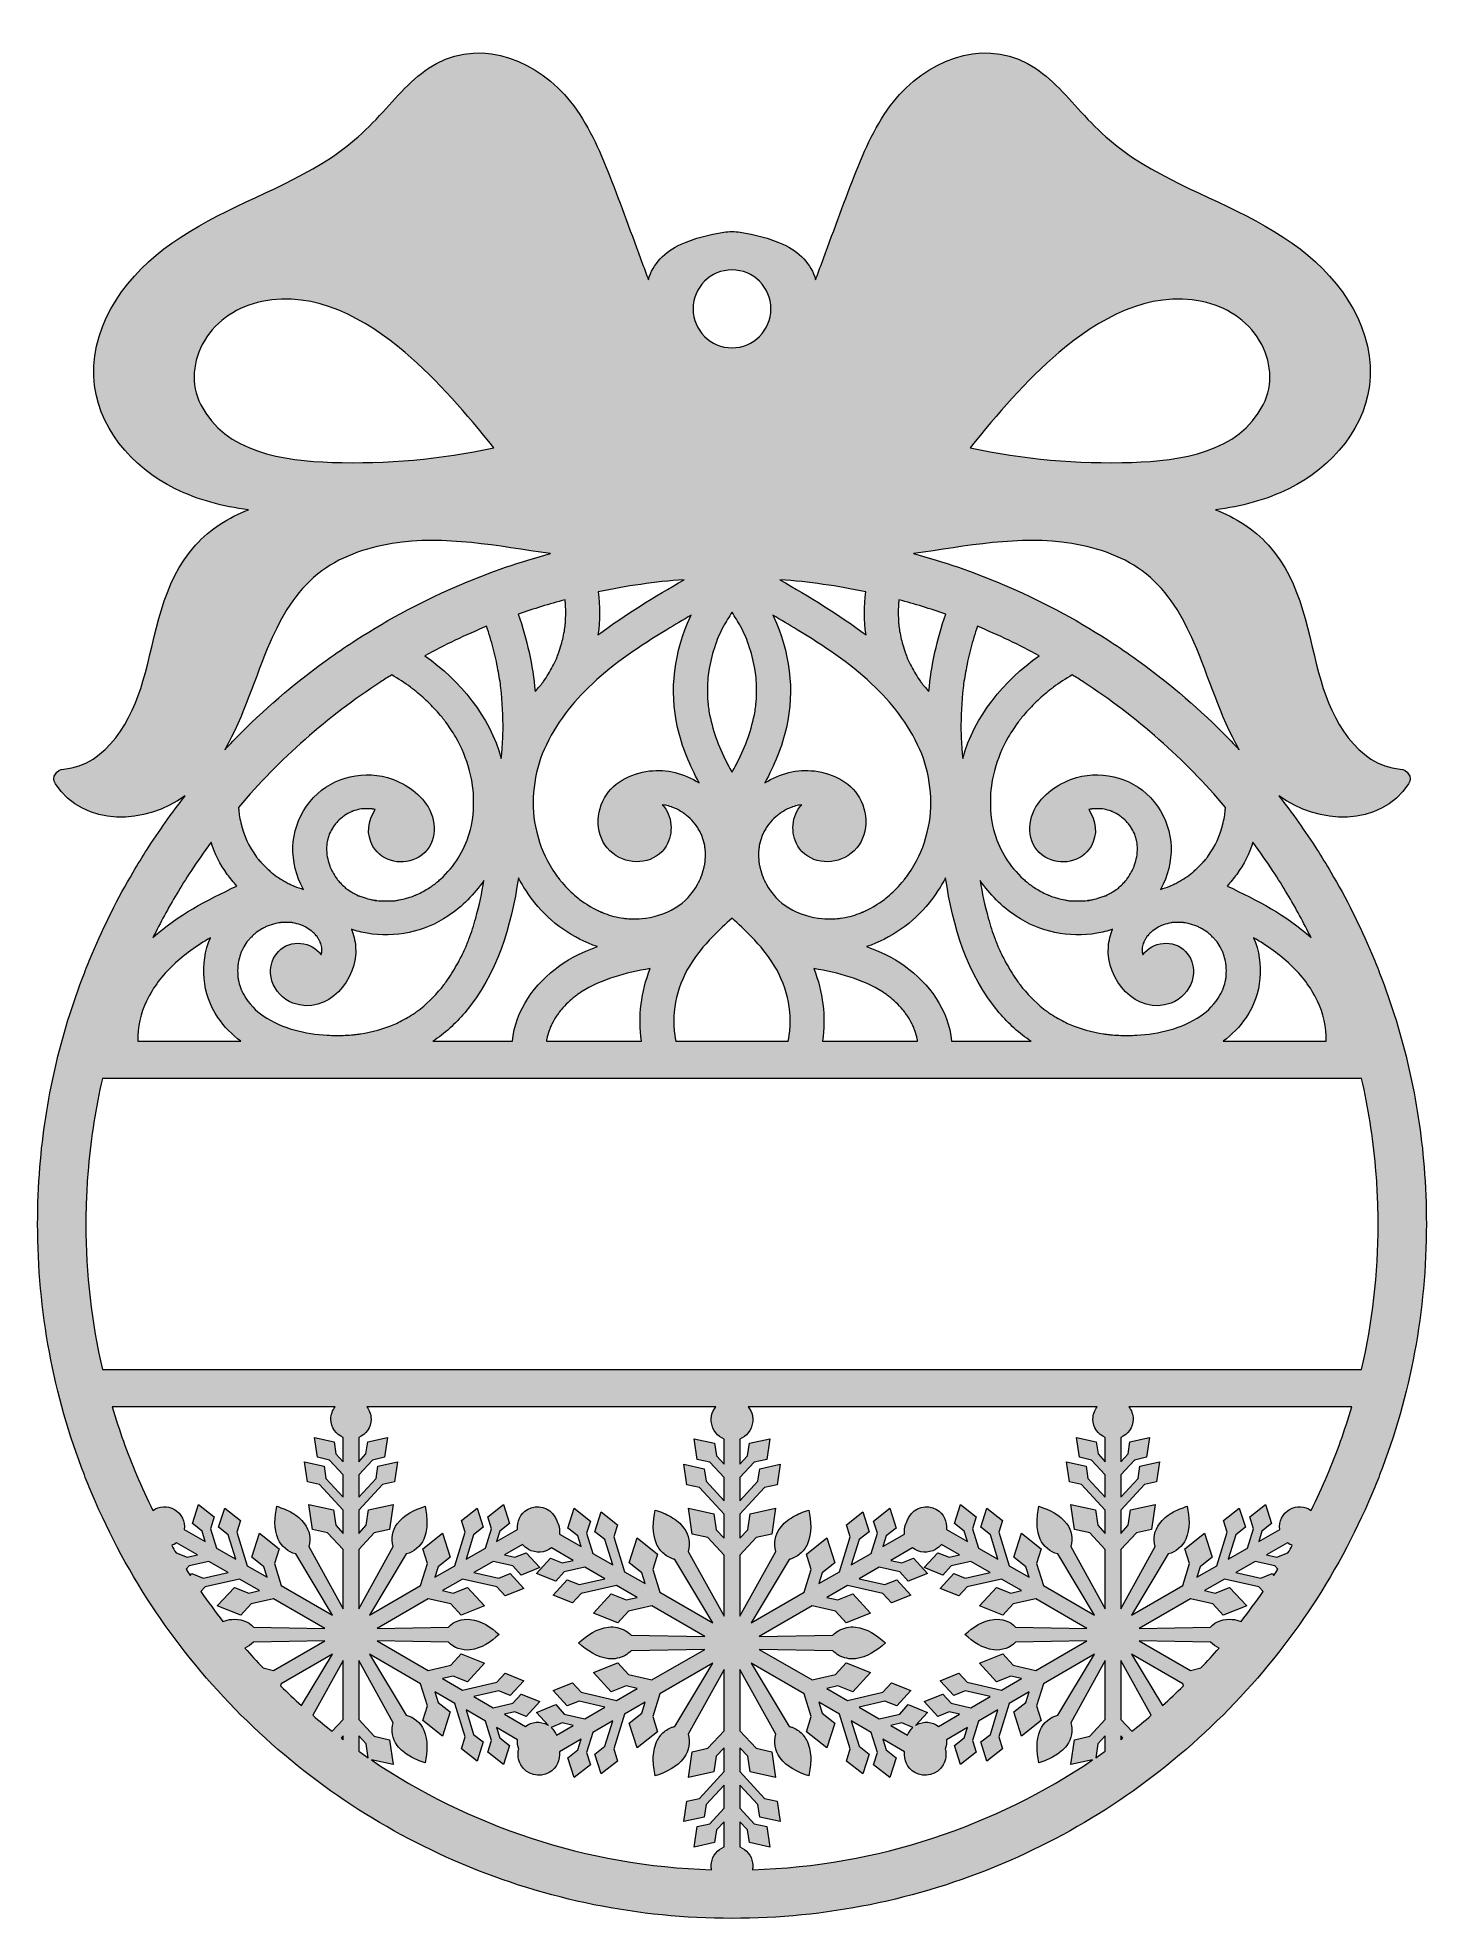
# Model space of a CAD drawing. Extents: x 466 to 614, y -420 to -218.
import ezdxf

# ---------------------------------------------------------------- set-up
doc = ezdxf.new("R2010")
doc.units = 0
doc.header["$MEASUREMENT"] = 0
doc.layers.add('Layer 1', color=7, linetype='Continuous', lineweight=0)

msp = doc.modelspace()

# ---------------------------------------------------------------- hatches: boundary and pattern name
at = {"layer": 'Layer 1', "true_color": 0x000000, "transparency": 33554687}
h = msp.add_hatch(color=18, dxfattribs=at)
h.dxf.hatch_style = 2
edge = h.paths.add_edge_path()
edge.add_spline(control_points=[(607.5, -361.15), (607.5, -361.15), (594.69, -361.15), (594.69, -361.15), (594.69, -361.15), (540, -361.15), (540, -361.15), (540, -361.15), (485.31, -361.15), (485.31, -361.15), (485.31, -361.15), (472.5, -361.15), (472.5, -361.15), (471.34, -356.14), (470.73, -350.92), (470.73, -345.56), (470.73, -343.5), (470.82, -341.46), (471, -339.45), (471.28, -336.22), (471.79, -333.05), (472.5, -329.96), (472.5, -329.96), (485.31, -329.96), (485.31, -329.96), (485.31, -329.96), (540, -329.96), (540, -329.96), (540, -329.96), (594.69, -329.96), (594.69, -329.96), (594.69, -329.96), (607.5, -329.96), (607.5, -329.96), (608.21, -333.05), (608.72, -336.22), (609, -339.45), (609.18, -341.46), (609.27, -343.5), (609.27, -345.56), (609.27, -350.92), (608.66, -356.14), (607.5, -361.15)], knot_values=[0, 0, 0, 0, 1, 1, 1, 2, 2, 2, 3, 3, 3, 4, 4, 4, 5, 5, 5, 6, 6, 6, 7, 7, 7, 8, 8, 8, 9, 9, 9, 10, 10, 10, 11, 11, 11, 12, 12, 12, 13, 13, 13, 14, 14, 14, 14], degree=3, periodic=0)
edge = h.paths.add_edge_path()
edge.add_spline(control_points=[(603.83, -372.46), (603.29, -373.75), (602.7, -375.01), (602.08, -376.26), (601.42, -375.8), (600.52, -375.73), (599.78, -376.16), (599, -376.61), (598.61, -377.47), (598.72, -378.31), (598.72, -378.31), (596.47, -379.6), (596.47, -379.6), (596.47, -379.6), (596.81, -378.5), (596.81, -378.5), (596.81, -378.5), (597.85, -377.68), (597.85, -377.68), (597.85, -377.68), (597.2, -375.63), (597.2, -375.63), (597.2, -375.63), (595.51, -376.96), (595.51, -376.96), (595.51, -376.96), (595.9, -378.22), (595.9, -378.22), (595.9, -378.22), (595.26, -380.3), (595.26, -380.3), (595.26, -380.3), (593.19, -381.5), (593.19, -381.5), (593.19, -381.5), (594, -378.88), (594, -378.88), (594, -378.88), (595.04, -378.06), (595.04, -378.06), (595.04, -378.06), (594.39, -376.01), (594.39, -376.01), (594.39, -376.01), (592.69, -377.34), (592.69, -377.34), (592.69, -377.34), (593.09, -378.6), (593.09, -378.6), (593.09, -378.6), (591.98, -382.2), (591.98, -382.2), (591.98, -382.2), (589.84, -383.43), (589.84, -383.43), (589.84, -383.43), (590.18, -382.31), (590.18, -382.31), (590.18, -382.31), (591.49, -381.28), (591.49, -381.28), (591.49, -381.28), (590.67, -378.7), (590.67, -378.7), (590.67, -378.7), (588.54, -380.37), (588.54, -380.37), (588.54, -380.37), (589.04, -381.95), (589.04, -381.95), (589.04, -381.95), (588.32, -384.31), (588.32, -384.31), (588.32, -384.31), (582.83, -387.48), (582.83, -387.48), (582.83, -387.48), (586.77, -380.93), (586.77, -380.93), (587.59, -380.74), (588.29, -380.14), (588.65, -379.33), (589.15, -378.2), (589.03, -376.99), (588.79, -375.82), (588.22, -376.01), (587.66, -376.23), (587.15, -376.53), (586.64, -376.82), (586.18, -377.2), (585.82, -377.69), (585.29, -378.41), (585.13, -379.31), (585.38, -380.12), (585.38, -380.12), (581.67, -386.81), (581.67, -386.81), (581.67, -386.81), (581.67, -380.47), (581.67, -380.47), (581.67, -380.47), (583.35, -378.67), (583.35, -378.67), (583.35, -378.67), (584.97, -378.31), (584.97, -378.31), (584.97, -378.31), (585.35, -375.63), (585.35, -375.63), (585.35, -375.63), (582.71, -376.21), (582.71, -376.21), (582.71, -376.21), (582.47, -377.85), (582.47, -377.85), (582.47, -377.85), (581.67, -378.72), (581.67, -378.72), (581.67, -378.72), (581.67, -376.24), (581.67, -376.24), (581.67, -376.24), (584.23, -373.48), (584.23, -373.48), (584.23, -373.48), (585.52, -373.2), (585.52, -373.2), (585.52, -373.2), (585.83, -371.07), (585.83, -371.07), (585.83, -371.07), (583.73, -371.53), (583.73, -371.53), (583.73, -371.53), (583.54, -372.84), (583.54, -372.84), (583.54, -372.84), (581.67, -374.85), (581.67, -374.85), (581.67, -374.85), (581.67, -372.46), (581.67, -372.46), (581.67, -372.46), (583.16, -370.86), (583.16, -370.86), (583.16, -370.86), (584.44, -370.57), (584.44, -370.57), (584.44, -370.57), (584.75, -368.44), (584.75, -368.44), (584.75, -368.44), (582.65, -368.91), (582.65, -368.91), (582.65, -368.91), (582.46, -370.21), (582.46, -370.21), (582.46, -370.21), (581.67, -371.06), (581.67, -371.06), (581.67, -371.06), (581.67, -368.46), (581.67, -368.46), (582.45, -368.14), (583, -367.37), (583, -366.47), (583, -365.97), (582.83, -365.51), (582.54, -365.15), (582.54, -365.15), (598.69, -365.15), (598.69, -365.15), (598.69, -365.15), (606.45, -365.15), (606.45, -365.15), (605.71, -367.65), (604.84, -370.09), (603.83, -372.46)], knot_values=[0, 0, 0, 0, 1, 1, 1, 2, 2, 2, 3, 3, 3, 4, 4, 4, 5, 5, 5, 6, 6, 6, 7, 7, 7, 8, 8, 8, 9, 9, 9, 10, 10, 10, 11, 11, 11, 12, 12, 12, 13, 13, 13, 14, 14, 14, 15, 15, 15, 16, 16, 16, 17, 17, 17, 18, 18, 18, 19, 19, 19, 20, 20, 20, 21, 21, 21, 22, 22, 22, 23, 23, 23, 24, 24, 24, 25, 25, 25, 26, 26, 26, 27, 27, 27, 28, 28, 28, 29, 29, 29, 30, 30, 30, 31, 31, 31, 32, 32, 32, 33, 33, 33, 34, 34, 34, 35, 35, 35, 36, 36, 36, 37, 37, 37, 38, 38, 38, 39, 39, 39, 40, 40, 40, 41, 41, 41, 42, 42, 42, 43, 43, 43, 44, 44, 44, 45, 45, 45, 46, 46, 46, 47, 47, 47, 48, 48, 48, 49, 49, 49, 50, 50, 50, 51, 51, 51, 52, 52, 52, 53, 53, 53, 54, 54, 54, 55, 55, 55, 56, 56, 56, 57, 57, 57, 58, 58, 58, 59, 59, 59, 59], degree=3, periodic=0)
edge = h.paths.add_edge_path()
edge.add_spline(control_points=[(598.21, -382.22), (598.21, -382.22), (598.53, -382.56), (598.53, -382.56), (598.39, -382.79), (598.24, -383.02), (598.09, -383.24), (598.09, -383.24), (597.91, -383.04), (597.91, -383.04), (597.91, -383.04), (596.69, -383.53), (596.69, -383.53), (596.69, -383.53), (594.01, -382.92), (594.01, -382.92), (594.01, -382.92), (596.08, -381.73), (596.08, -381.73), (596.08, -381.73), (598.21, -382.22), (598.21, -382.22)], knot_values=[0, 0, 0, 0, 1, 1, 1, 2, 2, 2, 3, 3, 3, 4, 4, 4, 5, 5, 5, 6, 6, 6, 7, 7, 7, 7], degree=3, periodic=0)
edge = h.paths.add_edge_path()
edge.add_spline(control_points=[(599.6, -380.82), (599.6, -380.82), (598.42, -381.29), (598.42, -381.29), (598.42, -381.29), (597.29, -381.03), (597.29, -381.03), (597.29, -381.03), (599.54, -379.73), (599.54, -379.73), (599.7, -379.86), (599.88, -379.95), (600.07, -380.03), (599.91, -380.29), (599.76, -380.56), (599.6, -380.82)], knot_values=[0, 0, 0, 0, 1, 1, 1, 2, 2, 2, 3, 3, 3, 4, 4, 4, 5, 5, 5, 5], degree=3, periodic=0)
edge = h.paths.add_edge_path()
edge.add_spline(control_points=[(594.57, -388.17), (594.27, -388.05), (593.96, -387.97), (593.62, -387.94), (592.74, -387.84), (591.87, -388.15), (591.3, -388.77), (591.3, -388.77), (583.65, -388.91), (583.65, -388.91), (583.65, -388.91), (589.14, -385.74), (589.14, -385.74), (589.14, -385.74), (591.55, -386.29), (591.55, -386.29), (591.55, -386.29), (592.66, -387.51), (592.66, -387.51), (592.66, -387.51), (595.18, -386.5), (595.18, -386.5), (595.18, -386.5), (593.35, -384.51), (593.35, -384.51), (593.35, -384.51), (591.81, -385.12), (591.81, -385.12), (591.81, -385.12), (590.66, -384.86), (590.66, -384.86), (590.66, -384.86), (592.81, -383.62), (592.81, -383.62), (592.81, -383.62), (596.48, -384.46), (596.48, -384.46), (596.48, -384.46), (596.94, -384.96), (596.94, -384.96), (596.18, -386.05), (595.39, -387.12), (594.57, -388.17)], knot_values=[0, 0, 0, 0, 1, 1, 1, 2, 2, 2, 3, 3, 3, 4, 4, 4, 5, 5, 5, 6, 6, 6, 7, 7, 7, 8, 8, 8, 9, 9, 9, 10, 10, 10, 11, 11, 11, 12, 12, 12, 13, 13, 13, 14, 14, 14, 14], degree=3, periodic=0)
edge = h.paths.add_edge_path()
edge.add_spline(control_points=[(590.28, -393.15), (590.28, -393.15), (589.14, -393.41), (589.14, -393.41), (589.14, -393.41), (583.65, -390.24), (583.65, -390.24), (583.65, -390.24), (591.3, -390.38), (591.3, -390.38), (591.56, -390.66), (591.87, -390.87), (592.22, -391.02), (591.59, -391.74), (590.94, -392.45), (590.28, -393.15)], knot_values=[0, 0, 0, 0, 1, 1, 1, 2, 2, 2, 3, 3, 3, 4, 4, 4, 5, 5, 5, 5], degree=3, periodic=0)
edge = h.paths.add_edge_path()
edge.add_spline(control_points=[(586.14, -397.18), (586.14, -397.18), (582.83, -391.67), (582.83, -391.67), (582.83, -391.67), (588.32, -394.84), (588.32, -394.84), (588.32, -394.84), (588.39, -395.08), (588.39, -395.08), (587.66, -395.79), (586.91, -396.49), (586.14, -397.18)], knot_values=[0, 0, 0, 0, 1, 1, 1, 2, 2, 2, 3, 3, 3, 4, 4, 4, 4], degree=3, periodic=0)
edge = h.paths.add_edge_path()
edge.add_spline(control_points=[(582.85, -399.94), (582.85, -399.94), (581.67, -398.67), (581.67, -398.67), (581.67, -398.67), (581.67, -392.34), (581.67, -392.34), (581.67, -392.34), (584.94, -398.23), (584.94, -398.23), (584.25, -398.81), (583.56, -399.39), (582.85, -399.94)], knot_values=[0, 0, 0, 0, 1, 1, 1, 2, 2, 2, 3, 3, 3, 4, 4, 4, 4], degree=3, periodic=0)
edge = h.paths.add_edge_path()
edge.add_spline(control_points=[(542.19, -414.79), (542.21, -414.66), (542.23, -414.52), (542.23, -414.38), (542.23, -414.27), (542.22, -414.15), (542.2, -414.04), (542.08, -413.26), (541.56, -412.62), (540.85, -412.33), (540.85, -412.33), (540.85, -409.64), (540.85, -409.64), (540.85, -409.64), (541.67, -410.52), (541.67, -410.52), (541.67, -410.52), (541.86, -411.87), (541.86, -411.87), (541.86, -411.87), (544.04, -412.35), (544.04, -412.35), (544.04, -412.35), (543.72, -410.14), (543.72, -410.14), (543.72, -410.14), (542.39, -409.85), (542.39, -409.85), (542.39, -409.85), (540.85, -408.19), (540.85, -408.19), (540.85, -408.19), (540.85, -405.72), (540.85, -405.72), (540.85, -405.72), (542.78, -407.8), (542.78, -407.8), (542.78, -407.8), (542.98, -409.15), (542.98, -409.15), (542.98, -409.15), (545.16, -409.63), (545.16, -409.63), (545.16, -409.63), (544.84, -407.42), (544.84, -407.42), (544.84, -407.42), (543.5, -407.13), (543.5, -407.13), (543.5, -407.13), (540.85, -404.27), (540.85, -404.27), (540.85, -404.27), (540.85, -401.71), (540.85, -401.71), (540.85, -401.71), (541.68, -402.6), (541.68, -402.6), (541.68, -402.6), (541.93, -404.3), (541.93, -404.3), (541.93, -404.3), (544.67, -404.91), (544.67, -404.91), (544.67, -404.91), (544.27, -402.13), (544.27, -402.13), (544.27, -402.13), (542.59, -401.76), (542.59, -401.76), (542.59, -401.76), (540.85, -399.89), (540.85, -399.89), (540.85, -399.89), (540.85, -393.33), (540.85, -393.33), (540.85, -393.33), (544.69, -400.25), (544.69, -400.25), (544.43, -401.09), (544.6, -402.03), (545.15, -402.77), (545.9, -403.8), (547.05, -404.32), (548.22, -404.71), (548.34, -404.11), (548.44, -403.5), (548.44, -402.9), (548.44, -402.28), (548.34, -401.67), (548.08, -401.08), (548.06, -401.02), (548.03, -400.97), (548.01, -400.92), (547.9, -400.72), (547.78, -400.53), (547.64, -400.36), (547.6, -400.32), (547.56, -400.27), (547.53, -400.23), (547.22, -399.91), (546.85, -399.66), (546.44, -399.51), (546.34, -399.48), (546.24, -399.44), (546.13, -399.42), (546.13, -399.42), (542.05, -392.64), (542.05, -392.64), (542.05, -392.64), (547.73, -395.92), (547.73, -395.92), (547.73, -395.92), (548.49, -398.36), (548.49, -398.36), (548.49, -398.36), (547.97, -399.99), (547.97, -399.99), (547.97, -399.99), (550.17, -401.73), (550.17, -401.73), (550.17, -401.73), (551.02, -399.06), (551.02, -399.06), (551.02, -399.06), (549.67, -397.99), (549.67, -397.99), (549.67, -397.99), (549.31, -396.83), (549.31, -396.83), (549.31, -396.83), (551.53, -398.11), (551.53, -398.11), (551.53, -398.11), (552.68, -401.83), (552.68, -401.83), (552.68, -401.83), (552.27, -403.13), (552.27, -403.13), (552.27, -403.13), (554.02, -404.51), (554.02, -404.51), (554.02, -404.51), (554.69, -402.39), (554.69, -402.39), (554.69, -402.39), (553.62, -401.54), (553.62, -401.54), (553.62, -401.54), (552.78, -398.83), (552.78, -398.83), (552.78, -398.83), (554.92, -400.07), (554.92, -400.07), (554.92, -400.07), (555.59, -402.23), (555.59, -402.23), (555.59, -402.23), (555.18, -403.53), (555.18, -403.53), (555.18, -403.53), (556.93, -404.91), (556.93, -404.91), (556.93, -404.91), (557.6, -402.78), (557.6, -402.78), (557.6, -402.78), (556.53, -401.94), (556.53, -401.94), (556.53, -401.94), (556.17, -400.79), (556.17, -400.79), (556.17, -400.79), (558.5, -402.13), (558.5, -402.13), (558.39, -403), (558.79, -403.89), (559.6, -404.36), (560.66, -404.97), (562.03, -404.61), (562.64, -403.54), (562.95, -403.01), (563.01, -402.4), (562.87, -401.85), (562.98, -401.53), (563.02, -401.19), (562.98, -400.84), (562.98, -400.84), (565.23, -399.54), (565.23, -399.54), (565.23, -399.54), (564.88, -400.65), (564.88, -400.65), (564.88, -400.65), (563.85, -401.47), (563.85, -401.47), (563.85, -401.47), (564.5, -403.52), (564.5, -403.52), (564.5, -403.52), (566.19, -402.19), (566.19, -402.19), (566.19, -402.19), (565.79, -400.93), (565.79, -400.93), (565.79, -400.93), (566.43, -398.85), (566.43, -398.85), (566.43, -398.85), (568.5, -397.65), (568.5, -397.65), (568.5, -397.65), (567.7, -400.27), (567.7, -400.27), (567.7, -400.27), (566.66, -401.09), (566.66, -401.09), (566.66, -401.09), (567.31, -403.14), (567.31, -403.14), (567.31, -403.14), (569, -401.81), (569, -401.81), (569, -401.81), (568.6, -400.55), (568.6, -400.55), (568.6, -400.55), (569.71, -396.95), (569.71, -396.95), (569.71, -396.95), (571.86, -395.71), (571.86, -395.71), (571.86, -395.71), (571.51, -396.84), (571.51, -396.84), (571.51, -396.84), (570.21, -397.87), (570.21, -397.87), (570.21, -397.87), (571.02, -400.45), (571.02, -400.45), (571.02, -400.45), (573.15, -398.78), (573.15, -398.78), (573.15, -398.78), (572.65, -397.2), (572.65, -397.2), (572.65, -397.2), (573.38, -394.84), (573.38, -394.84), (573.38, -394.84), (578.87, -391.67), (578.87, -391.67), (578.87, -391.67), (574.93, -398.22), (574.93, -398.22), (574.1, -398.41), (573.4, -399.01), (573.04, -399.82), (572.55, -400.95), (572.67, -402.16), (572.9, -403.33), (573.47, -403.14), (574.03, -402.92), (574.54, -402.62), (575.05, -402.33), (575.51, -401.95), (575.88, -401.46), (576.4, -400.74), (576.57, -399.84), (576.32, -399.03), (576.32, -399.03), (580.02, -392.34), (580.02, -392.34), (580.02, -392.34), (580.02, -398.67), (580.02, -398.67), (580.02, -398.67), (578.35, -400.48), (578.35, -400.48), (578.35, -400.48), (576.73, -400.84), (576.73, -400.84), (576.73, -400.84), (576.34, -403.52), (576.34, -403.52), (576.34, -403.52), (578.66, -403.01), (578.66, -403.01), (568.18, -410.08), (555.66, -414.37), (542.19, -414.79)], knot_values=[0, 0, 0, 0, 1, 1, 1, 2, 2, 2, 3, 3, 3, 4, 4, 4, 5, 5, 5, 6, 6, 6, 7, 7, 7, 8, 8, 8, 9, 9, 9, 10, 10, 10, 11, 11, 11, 12, 12, 12, 13, 13, 13, 14, 14, 14, 15, 15, 15, 16, 16, 16, 17, 17, 17, 18, 18, 18, 19, 19, 19, 20, 20, 20, 21, 21, 21, 22, 22, 22, 23, 23, 23, 24, 24, 24, 25, 25, 25, 26, 26, 26, 27, 27, 27, 28, 28, 28, 29, 29, 29, 30, 30, 30, 31, 31, 31, 32, 32, 32, 33, 33, 33, 34, 34, 34, 35, 35, 35, 36, 36, 36, 37, 37, 37, 38, 38, 38, 39, 39, 39, 40, 40, 40, 41, 41, 41, 42, 42, 42, 43, 43, 43, 44, 44, 44, 45, 45, 45, 46, 46, 46, 47, 47, 47, 48, 48, 48, 49, 49, 49, 50, 50, 50, 51, 51, 51, 52, 52, 52, 53, 53, 53, 54, 54, 54, 55, 55, 55, 56, 56, 56, 57, 57, 57, 58, 58, 58, 59, 59, 59, 60, 60, 60, 61, 61, 61, 62, 62, 62, 63, 63, 63, 64, 64, 64, 65, 65, 65, 66, 66, 66, 67, 67, 67, 68, 68, 68, 69, 69, 69, 70, 70, 70, 71, 71, 71, 72, 72, 72, 73, 73, 73, 74, 74, 74, 75, 75, 75, 76, 76, 76, 77, 77, 77, 78, 78, 78, 79, 79, 79, 80, 80, 80, 81, 81, 81, 82, 82, 82, 83, 83, 83, 84, 84, 84, 85, 85, 85, 86, 86, 86, 87, 87, 87, 88, 88, 88, 89, 89, 89, 90, 90, 90, 91, 91, 91, 92, 92, 92, 93, 93, 93, 94, 94, 94, 95, 95, 95, 96, 96, 96, 97, 97, 97, 97], degree=3, periodic=0)
edge = h.paths.add_edge_path()
edge.add_spline(control_points=[(501.34, -403.01), (501.34, -403.01), (503.66, -403.52), (503.66, -403.52), (503.66, -403.52), (503.27, -400.84), (503.27, -400.84), (503.27, -400.84), (501.65, -400.48), (501.65, -400.48), (501.65, -400.48), (499.98, -398.67), (499.98, -398.67), (499.98, -398.67), (499.98, -392.34), (499.98, -392.34), (499.98, -392.34), (503.68, -399.03), (503.68, -399.03), (503.43, -399.84), (503.6, -400.74), (504.12, -401.46), (504.49, -401.95), (504.95, -402.33), (505.46, -402.62), (505.97, -402.92), (506.53, -403.14), (507.1, -403.33), (507.33, -402.16), (507.45, -400.95), (506.96, -399.82), (506.6, -399.01), (505.9, -398.41), (505.07, -398.22), (505.07, -398.22), (501.13, -391.67), (501.13, -391.67), (501.13, -391.67), (506.62, -394.84), (506.62, -394.84), (506.62, -394.84), (507.35, -397.2), (507.35, -397.2), (507.35, -397.2), (506.85, -398.78), (506.85, -398.78), (506.85, -398.78), (508.98, -400.45), (508.98, -400.45), (508.98, -400.45), (509.79, -397.87), (509.79, -397.87), (509.79, -397.87), (508.49, -396.84), (508.49, -396.84), (508.49, -396.84), (508.14, -395.71), (508.14, -395.71), (508.14, -395.71), (510.29, -396.95), (510.29, -396.95), (510.29, -396.95), (511.4, -400.55), (511.4, -400.55), (511.4, -400.55), (511, -401.81), (511, -401.81), (511, -401.81), (512.69, -403.14), (512.69, -403.14), (512.69, -403.14), (513.34, -401.09), (513.34, -401.09), (513.34, -401.09), (512.3, -400.27), (512.3, -400.27), (512.3, -400.27), (511.5, -397.65), (511.5, -397.65), (511.5, -397.65), (513.57, -398.85), (513.57, -398.85), (513.57, -398.85), (514.21, -400.93), (514.21, -400.93), (514.21, -400.93), (513.81, -402.19), (513.81, -402.19), (513.81, -402.19), (515.5, -403.52), (515.5, -403.52), (515.5, -403.52), (516.15, -401.47), (516.15, -401.47), (516.15, -401.47), (515.12, -400.65), (515.12, -400.65), (515.12, -400.65), (514.77, -399.54), (514.77, -399.54), (514.77, -399.54), (517.02, -400.84), (517.02, -400.84), (516.98, -401.19), (517.02, -401.53), (517.13, -401.85), (516.99, -402.4), (517.05, -403.01), (517.36, -403.54), (517.97, -404.61), (519.34, -404.97), (520.4, -404.36), (521.21, -403.89), (521.61, -403), (521.5, -402.13), (521.5, -402.13), (523.83, -400.79), (523.83, -400.79), (523.83, -400.79), (523.47, -401.94), (523.47, -401.94), (523.47, -401.94), (522.4, -402.78), (522.4, -402.78), (522.4, -402.78), (523.07, -404.91), (523.07, -404.91), (523.07, -404.91), (524.82, -403.53), (524.82, -403.53), (524.82, -403.53), (524.41, -402.23), (524.41, -402.23), (524.41, -402.23), (525.08, -400.07), (525.08, -400.07), (525.08, -400.07), (527.22, -398.83), (527.22, -398.83), (527.22, -398.83), (526.38, -401.54), (526.38, -401.54), (526.38, -401.54), (525.31, -402.39), (525.31, -402.39), (525.31, -402.39), (525.98, -404.51), (525.98, -404.51), (525.98, -404.51), (527.73, -403.13), (527.73, -403.13), (527.73, -403.13), (527.32, -401.83), (527.32, -401.83), (527.32, -401.83), (528.47, -398.11), (528.47, -398.11), (528.47, -398.11), (530.69, -396.83), (530.69, -396.83), (530.69, -396.83), (530.33, -397.99), (530.33, -397.99), (530.33, -397.99), (528.98, -399.06), (528.98, -399.06), (528.98, -399.06), (529.83, -401.73), (529.83, -401.73), (529.83, -401.73), (532.03, -399.99), (532.03, -399.99), (532.03, -399.99), (531.51, -398.36), (531.51, -398.36), (531.51, -398.36), (532.27, -395.92), (532.27, -395.92), (532.27, -395.92), (537.95, -392.64), (537.95, -392.64), (537.95, -392.64), (533.87, -399.42), (533.87, -399.42), (533.76, -399.44), (533.66, -399.48), (533.56, -399.51), (533.15, -399.66), (532.78, -399.91), (532.47, -400.23), (532.44, -400.27), (532.4, -400.32), (532.36, -400.36), (532.22, -400.53), (532.1, -400.72), (531.99, -400.92), (531.97, -400.97), (531.94, -401.02), (531.92, -401.08), (531.66, -401.67), (531.56, -402.28), (531.56, -402.9), (531.56, -403.5), (531.66, -404.11), (531.78, -404.71), (532.95, -404.32), (534.1, -403.8), (534.85, -402.77), (535.4, -402.03), (535.57, -401.09), (535.31, -400.25), (535.31, -400.25), (539.15, -393.33), (539.15, -393.33), (539.15, -393.33), (539.15, -399.89), (539.15, -399.89), (539.15, -399.89), (537.41, -401.76), (537.41, -401.76), (537.41, -401.76), (535.73, -402.13), (535.73, -402.13), (535.73, -402.13), (535.33, -404.91), (535.33, -404.91), (535.33, -404.91), (538.07, -404.3), (538.07, -404.3), (538.07, -404.3), (538.32, -402.6), (538.32, -402.6), (538.32, -402.6), (539.15, -401.71), (539.15, -401.71), (539.15, -401.71), (539.15, -404.27), (539.15, -404.27), (539.15, -404.27), (536.5, -407.13), (536.5, -407.13), (536.5, -407.13), (535.16, -407.42), (535.16, -407.42), (535.16, -407.42), (534.84, -409.63), (534.84, -409.63), (534.84, -409.63), (537.02, -409.15), (537.02, -409.15), (537.02, -409.15), (537.22, -407.8), (537.22, -407.8), (537.22, -407.8), (539.15, -405.72), (539.15, -405.72), (539.15, -405.72), (539.15, -408.19), (539.15, -408.19), (539.15, -408.19), (537.61, -409.85), (537.61, -409.85), (537.61, -409.85), (536.28, -410.14), (536.28, -410.14), (536.28, -410.14), (535.96, -412.35), (535.96, -412.35), (535.96, -412.35), (538.14, -411.87), (538.14, -411.87), (538.14, -411.87), (538.33, -410.52), (538.33, -410.52), (538.33, -410.52), (539.15, -409.64), (539.15, -409.64), (539.15, -409.64), (539.15, -412.33), (539.15, -412.33), (538.44, -412.62), (537.92, -413.26), (537.8, -414.04), (537.78, -414.15), (537.77, -414.27), (537.77, -414.38), (537.77, -414.52), (537.79, -414.66), (537.81, -414.79), (524.34, -414.37), (511.82, -410.08), (501.34, -403.01)], knot_values=[0, 0, 0, 0, 1, 1, 1, 2, 2, 2, 3, 3, 3, 4, 4, 4, 5, 5, 5, 6, 6, 6, 7, 7, 7, 8, 8, 8, 9, 9, 9, 10, 10, 10, 11, 11, 11, 12, 12, 12, 13, 13, 13, 14, 14, 14, 15, 15, 15, 16, 16, 16, 17, 17, 17, 18, 18, 18, 19, 19, 19, 20, 20, 20, 21, 21, 21, 22, 22, 22, 23, 23, 23, 24, 24, 24, 25, 25, 25, 26, 26, 26, 27, 27, 27, 28, 28, 28, 29, 29, 29, 30, 30, 30, 31, 31, 31, 32, 32, 32, 33, 33, 33, 34, 34, 34, 35, 35, 35, 36, 36, 36, 37, 37, 37, 38, 38, 38, 39, 39, 39, 40, 40, 40, 41, 41, 41, 42, 42, 42, 43, 43, 43, 44, 44, 44, 45, 45, 45, 46, 46, 46, 47, 47, 47, 48, 48, 48, 49, 49, 49, 50, 50, 50, 51, 51, 51, 52, 52, 52, 53, 53, 53, 54, 54, 54, 55, 55, 55, 56, 56, 56, 57, 57, 57, 58, 58, 58, 59, 59, 59, 60, 60, 60, 61, 61, 61, 62, 62, 62, 63, 63, 63, 64, 64, 64, 65, 65, 65, 66, 66, 66, 67, 67, 67, 68, 68, 68, 69, 69, 69, 70, 70, 70, 71, 71, 71, 72, 72, 72, 73, 73, 73, 74, 74, 74, 75, 75, 75, 76, 76, 76, 77, 77, 77, 78, 78, 78, 79, 79, 79, 80, 80, 80, 81, 81, 81, 82, 82, 82, 83, 83, 83, 84, 84, 84, 85, 85, 85, 86, 86, 86, 87, 87, 87, 88, 88, 88, 89, 89, 89, 90, 90, 90, 91, 91, 91, 92, 92, 92, 93, 93, 93, 94, 94, 94, 95, 95, 95, 96, 96, 96, 97, 97, 97, 97], degree=3, periodic=0)
edge = h.paths.add_edge_path()
edge.add_spline(control_points=[(498.33, -392.34), (498.33, -392.34), (498.33, -398.67), (498.33, -398.67), (498.33, -398.67), (497.15, -399.94), (497.15, -399.94), (496.44, -399.39), (495.75, -398.81), (495.06, -398.23), (495.06, -398.23), (498.33, -392.34), (498.33, -392.34)], knot_values=[0, 0, 0, 0, 1, 1, 1, 2, 2, 2, 3, 3, 3, 4, 4, 4, 4], degree=3, periodic=0)
edge = h.paths.add_edge_path()
edge.add_spline(control_points=[(491.68, -394.84), (491.68, -394.84), (497.17, -391.67), (497.17, -391.67), (497.17, -391.67), (493.86, -397.18), (493.86, -397.18), (493.09, -396.49), (492.34, -395.79), (491.61, -395.08), (491.61, -395.08), (491.68, -394.84), (491.68, -394.84)], knot_values=[0, 0, 0, 0, 1, 1, 1, 2, 2, 2, 3, 3, 3, 4, 4, 4, 4], degree=3, periodic=0)
edge = h.paths.add_edge_path()
edge.add_spline(control_points=[(489.72, -393.15), (489.06, -392.45), (488.41, -391.74), (487.78, -391.02), (488.13, -390.87), (488.44, -390.66), (488.7, -390.38), (488.7, -390.38), (496.35, -390.24), (496.35, -390.24), (496.35, -390.24), (490.86, -393.41), (490.86, -393.41), (490.86, -393.41), (489.72, -393.15), (489.72, -393.15)], knot_values=[0, 0, 0, 0, 1, 1, 1, 2, 2, 2, 3, 3, 3, 4, 4, 4, 5, 5, 5, 5], degree=3, periodic=0)
edge = h.paths.add_edge_path()
edge.add_spline(control_points=[(483.52, -384.46), (483.52, -384.46), (487.19, -383.62), (487.19, -383.62), (487.19, -383.62), (489.34, -384.86), (489.34, -384.86), (489.34, -384.86), (488.19, -385.12), (488.19, -385.12), (488.19, -385.12), (486.65, -384.51), (486.65, -384.51), (486.65, -384.51), (484.82, -386.5), (484.82, -386.5), (484.82, -386.5), (487.34, -387.51), (487.34, -387.51), (487.34, -387.51), (488.45, -386.29), (488.45, -386.29), (488.45, -386.29), (490.86, -385.74), (490.86, -385.74), (490.86, -385.74), (496.35, -388.91), (496.35, -388.91), (496.35, -388.91), (488.7, -388.77), (488.7, -388.77), (488.13, -388.15), (487.26, -387.84), (486.38, -387.94), (486.04, -387.97), (485.73, -388.05), (485.43, -388.17), (484.61, -387.12), (483.82, -386.05), (483.06, -384.96), (483.06, -384.96), (483.52, -384.46), (483.52, -384.46)], knot_values=[0, 0, 0, 0, 1, 1, 1, 2, 2, 2, 3, 3, 3, 4, 4, 4, 5, 5, 5, 6, 6, 6, 7, 7, 7, 8, 8, 8, 9, 9, 9, 10, 10, 10, 11, 11, 11, 12, 12, 12, 13, 13, 13, 14, 14, 14, 14], degree=3, periodic=0)
edge = h.paths.add_edge_path()
edge.add_spline(control_points=[(479.93, -380.03), (480.12, -379.95), (480.3, -379.86), (480.46, -379.73), (480.46, -379.73), (482.71, -381.03), (482.71, -381.03), (482.71, -381.03), (481.58, -381.29), (481.58, -381.29), (481.58, -381.29), (480.4, -380.82), (480.4, -380.82), (480.24, -380.56), (480.09, -380.29), (479.93, -380.03)], knot_values=[0, 0, 0, 0, 1, 1, 1, 2, 2, 2, 3, 3, 3, 4, 4, 4, 5, 5, 5, 5], degree=3, periodic=0)
edge = h.paths.add_edge_path()
edge.add_spline(control_points=[(481.91, -383.24), (481.76, -383.02), (481.61, -382.79), (481.47, -382.56), (481.47, -382.56), (481.79, -382.22), (481.79, -382.22), (481.79, -382.22), (483.92, -381.73), (483.92, -381.73), (483.92, -381.73), (485.99, -382.92), (485.99, -382.92), (485.99, -382.92), (483.31, -383.53), (483.31, -383.53), (483.31, -383.53), (482.09, -383.04), (482.09, -383.04), (482.09, -383.04), (481.91, -383.24), (481.91, -383.24)], knot_values=[0, 0, 0, 0, 1, 1, 1, 2, 2, 2, 3, 3, 3, 4, 4, 4, 5, 5, 5, 6, 6, 6, 7, 7, 7, 7], degree=3, periodic=0)
edge = h.paths.add_edge_path()
edge.add_spline(control_points=[(499.98, -402.06), (499.98, -402.06), (499.98, -400.43), (499.98, -400.43), (499.98, -400.43), (500.78, -401.29), (500.78, -401.29), (500.78, -401.29), (500.99, -402.77), (500.99, -402.77), (500.65, -402.54), (500.31, -402.3), (499.98, -402.06)], knot_values=[0, 0, 0, 0, 1, 1, 1, 2, 2, 2, 3, 3, 3, 4, 4, 4, 4], degree=3, periodic=0)
edge = h.paths.add_edge_path()
edge.add_spline(control_points=[(498.1, -400.68), (498.1, -400.68), (498.33, -400.43), (498.33, -400.43), (498.33, -400.43), (498.33, -400.86), (498.33, -400.86), (498.25, -400.8), (498.17, -400.74), (498.1, -400.68)], knot_values=[0, 0, 0, 0, 1, 1, 1, 2, 2, 2, 3, 3, 3, 3], degree=3, periodic=0)
edge = h.paths.add_edge_path()
edge.add_spline(control_points=[(521.17, -400.36), (521.05, -400.04), (520.86, -399.76), (520.6, -399.53), (520.6, -399.53), (521.8, -399.05), (521.8, -399.05), (521.8, -399.05), (522.97, -399.31), (522.97, -399.31), (522.97, -399.31), (521.17, -400.36), (521.17, -400.36)], knot_values=[0, 0, 0, 0, 1, 1, 1, 2, 2, 2, 3, 3, 3, 4, 4, 4, 4], degree=3, periodic=0)
edge = h.paths.add_edge_path()
edge.add_spline(control_points=[(526.77, -392.16), (527.4, -392.23), (528.02, -392.1), (528.54, -391.81), (528.78, -391.67), (528.99, -391.5), (529.18, -391.3), (529.18, -391.3), (537.1, -391.16), (537.1, -391.16), (537.1, -391.16), (531.41, -394.44), (531.41, -394.44), (531.41, -394.44), (528.92, -393.87), (528.92, -393.87), (528.92, -393.87), (527.77, -392.61), (527.77, -392.61), (527.77, -392.61), (525.16, -393.65), (525.16, -393.65), (525.16, -393.65), (527.06, -395.71), (527.06, -395.71), (527.06, -395.71), (528.65, -395.08), (528.65, -395.08), (528.65, -395.08), (529.84, -395.35), (529.84, -395.35), (529.84, -395.35), (527.62, -396.63), (527.62, -396.63), (527.62, -396.63), (523.82, -395.76), (523.82, -395.76), (523.82, -395.76), (522.9, -394.76), (522.9, -394.76), (522.9, -394.76), (520.83, -395.58), (520.83, -395.58), (520.83, -395.58), (522.33, -397.23), (522.33, -397.23), (522.33, -397.23), (523.6, -396.72), (523.6, -396.72), (523.6, -396.72), (526.37, -397.35), (526.37, -397.35), (526.37, -397.35), (524.22, -398.59), (524.22, -398.59), (524.22, -398.59), (522.02, -398.09), (522.02, -398.09), (522.02, -398.09), (521.1, -397.08), (521.1, -397.08), (521.1, -397.08), (519.03, -397.91), (519.03, -397.91), (519.03, -397.91), (520.31, -399.31), (520.31, -399.31), (520.29, -399.3), (520.26, -399.28), (520.23, -399.26), (519.46, -398.81), (518.52, -398.9), (517.85, -399.42), (517.85, -399.42), (515.6, -398.12), (515.6, -398.12), (515.6, -398.12), (516.73, -397.86), (516.73, -397.86), (516.73, -397.86), (517.95, -398.35), (517.95, -398.35), (517.95, -398.35), (519.41, -396.76), (519.41, -396.76), (519.41, -396.76), (517.41, -395.96), (517.41, -395.96), (517.41, -395.96), (516.52, -396.93), (516.52, -396.93), (516.52, -396.93), (514.39, -397.42), (514.39, -397.42), (514.39, -397.42), (512.32, -396.23), (512.32, -396.23), (512.32, -396.23), (514.99, -395.61), (514.99, -395.61), (514.99, -395.61), (516.22, -396.1), (516.22, -396.1), (516.22, -396.1), (517.67, -394.52), (517.67, -394.52), (517.67, -394.52), (515.67, -393.72), (515.67, -393.72), (515.67, -393.72), (514.78, -394.69), (514.78, -394.69), (514.78, -394.69), (511.11, -395.53), (511.11, -395.53), (511.11, -395.53), (508.96, -394.29), (508.96, -394.29), (508.96, -394.29), (510.12, -394.03), (510.12, -394.03), (510.12, -394.03), (511.65, -394.64), (511.65, -394.64), (511.65, -394.64), (513.48, -392.64), (513.48, -392.64), (513.48, -392.64), (510.97, -391.64), (510.97, -391.64), (510.97, -391.64), (509.85, -392.86), (509.85, -392.86), (509.85, -392.86), (507.44, -393.41), (507.44, -393.41), (507.44, -393.41), (501.96, -390.24), (501.96, -390.24), (501.96, -390.24), (509.6, -390.38), (509.6, -390.38), (510.18, -391), (511.04, -391.31), (511.93, -391.21), (513.15, -391.08), (514.14, -390.37), (515.04, -389.57), (514.14, -388.78), (513.15, -388.07), (511.93, -387.94), (511.04, -387.84), (510.18, -388.15), (509.6, -388.77), (509.6, -388.77), (501.96, -388.91), (501.96, -388.91), (501.96, -388.91), (507.44, -385.74), (507.44, -385.74), (507.44, -385.74), (509.85, -386.29), (509.85, -386.29), (509.85, -386.29), (510.97, -387.51), (510.97, -387.51), (510.97, -387.51), (513.48, -386.5), (513.48, -386.5), (513.48, -386.5), (511.65, -384.51), (511.65, -384.51), (511.65, -384.51), (510.12, -385.12), (510.12, -385.12), (510.12, -385.12), (508.96, -384.86), (508.96, -384.86), (508.96, -384.86), (511.11, -383.62), (511.11, -383.62), (511.11, -383.62), (514.78, -384.46), (514.78, -384.46), (514.78, -384.46), (515.67, -385.43), (515.67, -385.43), (515.67, -385.43), (517.67, -384.63), (517.67, -384.63), (517.67, -384.63), (516.22, -383.04), (516.22, -383.04), (516.22, -383.04), (514.99, -383.53), (514.99, -383.53), (514.99, -383.53), (512.32, -382.92), (512.32, -382.92), (512.32, -382.92), (514.39, -381.73), (514.39, -381.73), (514.39, -381.73), (516.52, -382.22), (516.52, -382.22), (516.52, -382.22), (517.41, -383.19), (517.41, -383.19), (517.41, -383.19), (519.41, -382.39), (519.41, -382.39), (519.41, -382.39), (517.95, -380.8), (517.95, -380.8), (517.95, -380.8), (516.73, -381.29), (516.73, -381.29), (516.73, -381.29), (515.6, -381.03), (515.6, -381.03), (515.6, -381.03), (517.55, -379.9), (517.55, -379.9), (517.72, -380.11), (517.93, -380.3), (518.17, -380.44), (518.98, -380.9), (519.95, -380.81), (520.64, -380.28), (520.64, -380.28), (522.97, -381.62), (522.97, -381.62), (522.97, -381.62), (521.8, -381.89), (521.8, -381.89), (521.8, -381.89), (520.53, -381.38), (520.53, -381.38), (520.53, -381.38), (519.03, -383.03), (519.03, -383.03), (519.03, -383.03), (521.1, -383.85), (521.1, -383.85), (521.1, -383.85), (522.02, -382.85), (522.02, -382.85), (522.02, -382.85), (524.22, -382.34), (524.22, -382.34), (524.22, -382.34), (526.37, -383.58), (526.37, -383.58), (526.37, -383.58), (523.6, -384.21), (523.6, -384.21), (523.6, -384.21), (522.33, -383.71), (522.33, -383.71), (522.33, -383.71), (520.83, -385.35), (520.83, -385.35), (520.83, -385.35), (522.9, -386.18), (522.9, -386.18), (522.9, -386.18), (523.82, -385.17), (523.82, -385.17), (523.82, -385.17), (527.62, -384.3), (527.62, -384.3), (527.62, -384.3), (529.84, -385.59), (529.84, -385.59), (529.84, -385.59), (528.65, -385.86), (528.65, -385.86), (528.65, -385.86), (527.06, -385.22), (527.06, -385.22), (527.06, -385.22), (525.16, -387.29), (525.16, -387.29), (525.16, -387.29), (527.77, -388.33), (527.77, -388.33), (527.77, -388.33), (528.92, -387.06), (528.92, -387.06), (528.92, -387.06), (531.41, -386.49), (531.41, -386.49), (531.41, -386.49), (537.1, -389.78), (537.1, -389.78), (537.1, -389.78), (529.18, -389.63), (529.18, -389.63), (528.99, -389.43), (528.78, -389.27), (528.54, -389.13), (528.02, -388.84), (527.4, -388.71), (526.77, -388.77), (525.5, -388.91), (524.48, -389.65), (523.55, -390.47), (524.48, -391.29), (525.5, -392.03), (526.77, -392.16)], knot_values=[0, 0, 0, 0, 1, 1, 1, 2, 2, 2, 3, 3, 3, 4, 4, 4, 5, 5, 5, 6, 6, 6, 7, 7, 7, 8, 8, 8, 9, 9, 9, 10, 10, 10, 11, 11, 11, 12, 12, 12, 13, 13, 13, 14, 14, 14, 15, 15, 15, 16, 16, 16, 17, 17, 17, 18, 18, 18, 19, 19, 19, 20, 20, 20, 21, 21, 21, 22, 22, 22, 23, 23, 23, 24, 24, 24, 25, 25, 25, 26, 26, 26, 27, 27, 27, 28, 28, 28, 29, 29, 29, 30, 30, 30, 31, 31, 31, 32, 32, 32, 33, 33, 33, 34, 34, 34, 35, 35, 35, 36, 36, 36, 37, 37, 37, 38, 38, 38, 39, 39, 39, 40, 40, 40, 41, 41, 41, 42, 42, 42, 43, 43, 43, 44, 44, 44, 45, 45, 45, 46, 46, 46, 47, 47, 47, 48, 48, 48, 49, 49, 49, 50, 50, 50, 51, 51, 51, 52, 52, 52, 53, 53, 53, 54, 54, 54, 55, 55, 55, 56, 56, 56, 57, 57, 57, 58, 58, 58, 59, 59, 59, 60, 60, 60, 61, 61, 61, 62, 62, 62, 63, 63, 63, 64, 64, 64, 65, 65, 65, 66, 66, 66, 67, 67, 67, 68, 68, 68, 69, 69, 69, 70, 70, 70, 71, 71, 71, 72, 72, 72, 73, 73, 73, 74, 74, 74, 75, 75, 75, 76, 76, 76, 77, 77, 77, 78, 78, 78, 79, 79, 79, 80, 80, 80, 81, 81, 81, 82, 82, 82, 83, 83, 83, 84, 84, 84, 85, 85, 85, 86, 86, 86, 87, 87, 87, 88, 88, 88, 89, 89, 89, 90, 90, 90, 91, 91, 91, 92, 92, 92, 93, 93, 93, 94, 94, 94, 95, 95, 95, 96, 96, 96, 97, 97, 97, 98, 98, 98, 99, 99, 99, 100, 100, 100, 101, 101, 101, 102, 102, 102, 103, 103, 103, 103], degree=3, periodic=0)
edge = h.paths.add_edge_path()
edge.add_spline(control_points=[(537.8, -366.89), (537.92, -367.67), (538.44, -368.32), (539.15, -368.61), (539.15, -368.61), (539.15, -371.3), (539.15, -371.3), (539.15, -371.3), (538.33, -370.42), (538.33, -370.42), (538.33, -370.42), (538.14, -369.07), (538.14, -369.07), (538.14, -369.07), (535.96, -368.59), (535.96, -368.59), (535.96, -368.59), (536.28, -370.79), (536.28, -370.79), (536.28, -370.79), (537.61, -371.09), (537.61, -371.09), (537.61, -371.09), (539.15, -372.74), (539.15, -372.74), (539.15, -372.74), (539.15, -375.22), (539.15, -375.22), (539.15, -375.22), (537.22, -373.14), (537.22, -373.14), (537.22, -373.14), (537.02, -371.79), (537.02, -371.79), (537.02, -371.79), (534.84, -371.31), (534.84, -371.31), (534.84, -371.31), (535.16, -373.51), (535.16, -373.51), (535.16, -373.51), (536.5, -373.81), (536.5, -373.81), (536.5, -373.81), (539.15, -376.66), (539.15, -376.66), (539.15, -376.66), (539.15, -379.23), (539.15, -379.23), (539.15, -379.23), (538.32, -378.33), (538.32, -378.33), (538.32, -378.33), (538.07, -376.63), (538.07, -376.63), (538.07, -376.63), (535.33, -376.03), (535.33, -376.03), (535.33, -376.03), (535.73, -378.8), (535.73, -378.8), (535.73, -378.8), (537.41, -379.17), (537.41, -379.17), (537.41, -379.17), (539.15, -381.05), (539.15, -381.05), (539.15, -381.05), (539.15, -387.61), (539.15, -387.61), (539.15, -387.61), (535.31, -380.68), (535.31, -380.68), (535.57, -379.84), (535.4, -378.91), (534.85, -378.17), (534.48, -377.65), (534, -377.26), (533.47, -376.96), (532.94, -376.65), (532.36, -376.42), (531.78, -376.22), (531.53, -377.44), (531.4, -378.69), (531.92, -379.86), (531.94, -379.91), (531.97, -379.96), (531.99, -380.02), (532.1, -380.22), (532.22, -380.41), (532.36, -380.58), (532.4, -380.62), (532.44, -380.66), (532.47, -380.7), (532.78, -381.03), (533.15, -381.27), (533.56, -381.42), (533.66, -381.46), (533.76, -381.49), (533.87, -381.52), (533.87, -381.52), (537.95, -388.3), (537.95, -388.3), (537.95, -388.3), (532.27, -385.02), (532.27, -385.02), (532.27, -385.02), (531.51, -382.58), (531.51, -382.58), (531.51, -382.58), (532.03, -380.94), (532.03, -380.94), (532.03, -380.94), (529.83, -379.21), (529.83, -379.21), (529.83, -379.21), (528.98, -381.88), (528.98, -381.88), (528.98, -381.88), (530.33, -382.94), (530.33, -382.94), (530.33, -382.94), (530.69, -384.11), (530.69, -384.11), (530.69, -384.11), (528.47, -382.83), (528.47, -382.83), (528.47, -382.83), (527.32, -379.1), (527.32, -379.1), (527.32, -379.1), (527.73, -377.8), (527.73, -377.8), (527.73, -377.8), (525.98, -376.42), (525.98, -376.42), (525.98, -376.42), (525.31, -378.55), (525.31, -378.55), (525.31, -378.55), (526.38, -379.39), (526.38, -379.39), (526.38, -379.39), (527.22, -382.1), (527.22, -382.1), (527.22, -382.1), (525.08, -380.87), (525.08, -380.87), (525.08, -380.87), (524.41, -378.71), (524.41, -378.71), (524.41, -378.71), (524.82, -377.41), (524.82, -377.41), (524.82, -377.41), (523.07, -376.03), (523.07, -376.03), (523.07, -376.03), (522.4, -378.15), (522.4, -378.15), (522.4, -378.15), (523.47, -379), (523.47, -379), (523.47, -379), (523.83, -380.14), (523.83, -380.14), (523.83, -380.14), (521.5, -378.8), (521.5, -378.8), (521.56, -378.31), (521.46, -377.81), (521.21, -377.39), (521.17, -377.24), (521.1, -377.09), (521.02, -376.95), (520.43, -375.92), (519.11, -375.57), (518.08, -376.16), (517.3, -376.61), (516.91, -377.47), (517.02, -378.31), (517.02, -378.31), (514.77, -379.6), (514.77, -379.6), (514.77, -379.6), (515.12, -378.5), (515.12, -378.5), (515.12, -378.5), (516.15, -377.68), (516.15, -377.68), (516.15, -377.68), (515.5, -375.63), (515.5, -375.63), (515.5, -375.63), (513.81, -376.96), (513.81, -376.96), (513.81, -376.96), (514.21, -378.22), (514.21, -378.22), (514.21, -378.22), (513.57, -380.3), (513.57, -380.3), (513.57, -380.3), (511.5, -381.5), (511.5, -381.5), (511.5, -381.5), (512.3, -378.88), (512.3, -378.88), (512.3, -378.88), (513.34, -378.06), (513.34, -378.06), (513.34, -378.06), (512.69, -376.01), (512.69, -376.01), (512.69, -376.01), (511, -377.34), (511, -377.34), (511, -377.34), (511.4, -378.6), (511.4, -378.6), (511.4, -378.6), (510.29, -382.2), (510.29, -382.2), (510.29, -382.2), (508.14, -383.43), (508.14, -383.43), (508.14, -383.43), (508.49, -382.31), (508.49, -382.31), (508.49, -382.31), (509.79, -381.28), (509.79, -381.28), (509.79, -381.28), (508.98, -378.7), (508.98, -378.7), (508.98, -378.7), (506.85, -380.37), (506.85, -380.37), (506.85, -380.37), (507.35, -381.95), (507.35, -381.95), (507.35, -381.95), (506.62, -384.31), (506.62, -384.31), (506.62, -384.31), (501.13, -387.48), (501.13, -387.48), (501.13, -387.48), (505.07, -380.93), (505.07, -380.93), (505.9, -380.74), (506.6, -380.14), (506.96, -379.33), (507.21, -378.76), (507.3, -378.17), (507.3, -377.57), (507.3, -376.99), (507.21, -376.4), (507.1, -375.82), (505.96, -376.2), (504.85, -376.7), (504.12, -377.69), (503.6, -378.41), (503.43, -379.31), (503.68, -380.12), (503.68, -380.12), (499.98, -386.81), (499.98, -386.81), (499.98, -386.81), (499.98, -380.47), (499.98, -380.47), (499.98, -380.47), (501.65, -378.67), (501.65, -378.67), (501.65, -378.67), (503.27, -378.31), (503.27, -378.31), (503.27, -378.31), (503.66, -375.63), (503.66, -375.63), (503.66, -375.63), (501.02, -376.21), (501.02, -376.21), (501.02, -376.21), (500.78, -377.85), (500.78, -377.85), (500.78, -377.85), (499.98, -378.72), (499.98, -378.72), (499.98, -378.72), (499.98, -376.24), (499.98, -376.24), (499.98, -376.24), (502.54, -373.48), (502.54, -373.48), (502.54, -373.48), (503.82, -373.2), (503.82, -373.2), (503.82, -373.2), (504.13, -371.07), (504.13, -371.07), (504.13, -371.07), (502.03, -371.53), (502.03, -371.53), (502.03, -371.53), (501.84, -372.84), (501.84, -372.84), (501.84, -372.84), (499.98, -374.85), (499.98, -374.85), (499.98, -374.85), (499.98, -372.46), (499.98, -372.46), (499.98, -372.46), (501.46, -370.86), (501.46, -370.86), (501.46, -370.86), (502.75, -370.57), (502.75, -370.57), (502.75, -370.57), (503.06, -368.44), (503.06, -368.44), (503.06, -368.44), (500.95, -368.91), (500.95, -368.91), (500.95, -368.91), (500.76, -370.21), (500.76, -370.21), (500.76, -370.21), (499.98, -371.06), (499.98, -371.06), (499.98, -371.06), (499.98, -368.46), (499.98, -368.46), (500.76, -368.14), (501.3, -367.37), (501.3, -366.47), (501.3, -365.97), (501.13, -365.51), (500.85, -365.15), (500.85, -365.15), (538.27, -365.15), (538.27, -365.15), (538.05, -365.42), (537.89, -365.75), (537.82, -366.1), (537.79, -366.25), (537.77, -366.4), (537.77, -366.55), (537.77, -366.67), (537.78, -366.78), (537.8, -366.89)], knot_values=[0, 0, 0, 0, 1, 1, 1, 2, 2, 2, 3, 3, 3, 4, 4, 4, 5, 5, 5, 6, 6, 6, 7, 7, 7, 8, 8, 8, 9, 9, 9, 10, 10, 10, 11, 11, 11, 12, 12, 12, 13, 13, 13, 14, 14, 14, 15, 15, 15, 16, 16, 16, 17, 17, 17, 18, 18, 18, 19, 19, 19, 20, 20, 20, 21, 21, 21, 22, 22, 22, 23, 23, 23, 24, 24, 24, 25, 25, 25, 26, 26, 26, 27, 27, 27, 28, 28, 28, 29, 29, 29, 30, 30, 30, 31, 31, 31, 32, 32, 32, 33, 33, 33, 34, 34, 34, 35, 35, 35, 36, 36, 36, 37, 37, 37, 38, 38, 38, 39, 39, 39, 40, 40, 40, 41, 41, 41, 42, 42, 42, 43, 43, 43, 44, 44, 44, 45, 45, 45, 46, 46, 46, 47, 47, 47, 48, 48, 48, 49, 49, 49, 50, 50, 50, 51, 51, 51, 52, 52, 52, 53, 53, 53, 54, 54, 54, 55, 55, 55, 56, 56, 56, 57, 57, 57, 58, 58, 58, 59, 59, 59, 60, 60, 60, 61, 61, 61, 62, 62, 62, 63, 63, 63, 64, 64, 64, 65, 65, 65, 66, 66, 66, 67, 67, 67, 68, 68, 68, 69, 69, 69, 70, 70, 70, 71, 71, 71, 72, 72, 72, 73, 73, 73, 74, 74, 74, 75, 75, 75, 76, 76, 76, 77, 77, 77, 78, 78, 78, 79, 79, 79, 80, 80, 80, 81, 81, 81, 82, 82, 82, 83, 83, 83, 84, 84, 84, 85, 85, 85, 86, 86, 86, 87, 87, 87, 88, 88, 88, 89, 89, 89, 90, 90, 90, 91, 91, 91, 92, 92, 92, 93, 93, 93, 94, 94, 94, 95, 95, 95, 96, 96, 96, 97, 97, 97, 98, 98, 98, 99, 99, 99, 100, 100, 100, 101, 101, 101, 102, 102, 102, 103, 103, 103, 104, 104, 104, 105, 105, 105, 106, 106, 106, 107, 107, 107, 108, 108, 108, 109, 109, 109, 110, 110, 110, 111, 111, 111, 112, 112, 112, 113, 113, 113, 114, 114, 114, 115, 115, 115, 116, 116, 116, 117, 117, 117, 117], degree=3, periodic=0)
edge = h.paths.add_edge_path()
edge.add_spline(control_points=[(558.83, -400.36), (558.83, -400.36), (557.03, -399.31), (557.03, -399.31), (557.03, -399.31), (558.2, -399.05), (558.2, -399.05), (558.2, -399.05), (559.4, -399.53), (559.4, -399.53), (559.14, -399.76), (558.95, -400.04), (558.83, -400.36)], knot_values=[0, 0, 0, 0, 1, 1, 1, 2, 2, 2, 3, 3, 3, 4, 4, 4, 4], degree=3, periodic=0)
edge = h.paths.add_edge_path()
edge.add_spline(control_points=[(568.07, -391.21), (568.96, -391.31), (569.82, -391), (570.4, -390.38), (570.4, -390.38), (578.04, -390.24), (578.04, -390.24), (578.04, -390.24), (572.56, -393.41), (572.56, -393.41), (572.56, -393.41), (570.15, -392.86), (570.15, -392.86), (570.15, -392.86), (569.03, -391.64), (569.03, -391.64), (569.03, -391.64), (566.52, -392.64), (566.52, -392.64), (566.52, -392.64), (568.35, -394.64), (568.35, -394.64), (568.35, -394.64), (569.88, -394.03), (569.88, -394.03), (569.88, -394.03), (571.04, -394.29), (571.04, -394.29), (571.04, -394.29), (568.89, -395.53), (568.89, -395.53), (568.89, -395.53), (565.22, -394.69), (565.22, -394.69), (565.22, -394.69), (564.33, -393.72), (564.33, -393.72), (564.33, -393.72), (562.33, -394.52), (562.33, -394.52), (562.33, -394.52), (563.78, -396.1), (563.78, -396.1), (563.78, -396.1), (565.01, -395.61), (565.01, -395.61), (565.01, -395.61), (567.68, -396.23), (567.68, -396.23), (567.68, -396.23), (565.61, -397.42), (565.61, -397.42), (565.61, -397.42), (563.48, -396.93), (563.48, -396.93), (563.48, -396.93), (562.59, -395.96), (562.59, -395.96), (562.59, -395.96), (560.59, -396.76), (560.59, -396.76), (560.59, -396.76), (562.05, -398.35), (562.05, -398.35), (562.05, -398.35), (563.27, -397.86), (563.27, -397.86), (563.27, -397.86), (564.4, -398.12), (564.4, -398.12), (564.4, -398.12), (562.15, -399.42), (562.15, -399.42), (561.48, -398.9), (560.54, -398.81), (559.77, -399.26), (559.74, -399.28), (559.71, -399.3), (559.69, -399.31), (559.69, -399.31), (560.97, -397.91), (560.97, -397.91), (560.97, -397.91), (558.9, -397.08), (558.9, -397.08), (558.9, -397.08), (557.98, -398.09), (557.98, -398.09), (557.98, -398.09), (555.78, -398.59), (555.78, -398.59), (555.78, -398.59), (553.63, -397.35), (553.63, -397.35), (553.63, -397.35), (556.4, -396.72), (556.4, -396.72), (556.4, -396.72), (557.67, -397.23), (557.67, -397.23), (557.67, -397.23), (559.17, -395.58), (559.17, -395.58), (559.17, -395.58), (557.1, -394.76), (557.1, -394.76), (557.1, -394.76), (556.18, -395.76), (556.18, -395.76), (556.18, -395.76), (552.38, -396.63), (552.38, -396.63), (552.38, -396.63), (550.16, -395.35), (550.16, -395.35), (550.16, -395.35), (551.35, -395.08), (551.35, -395.08), (551.35, -395.08), (552.94, -395.71), (552.94, -395.71), (552.94, -395.71), (554.84, -393.65), (554.84, -393.65), (554.84, -393.65), (552.23, -392.61), (552.23, -392.61), (552.23, -392.61), (551.08, -393.87), (551.08, -393.87), (551.08, -393.87), (548.59, -394.44), (548.59, -394.44), (548.59, -394.44), (542.9, -391.16), (542.9, -391.16), (542.9, -391.16), (550.82, -391.3), (550.82, -391.3), (551.01, -391.5), (551.22, -391.67), (551.46, -391.81), (551.98, -392.1), (552.6, -392.23), (553.23, -392.16), (554.5, -392.03), (555.52, -391.29), (556.45, -390.47), (555.52, -389.65), (554.5, -388.91), (553.23, -388.77), (552.6, -388.71), (551.98, -388.84), (551.46, -389.13), (551.22, -389.27), (551.01, -389.43), (550.82, -389.63), (550.82, -389.63), (542.9, -389.78), (542.9, -389.78), (542.9, -389.78), (548.59, -386.49), (548.59, -386.49), (548.59, -386.49), (551.08, -387.06), (551.08, -387.06), (551.08, -387.06), (552.23, -388.33), (552.23, -388.33), (552.23, -388.33), (554.84, -387.29), (554.84, -387.29), (554.84, -387.29), (552.94, -385.22), (552.94, -385.22), (552.94, -385.22), (551.35, -385.86), (551.35, -385.86), (551.35, -385.86), (550.16, -385.59), (550.16, -385.59), (550.16, -385.59), (552.38, -384.3), (552.38, -384.3), (552.38, -384.3), (556.18, -385.17), (556.18, -385.17), (556.18, -385.17), (557.1, -386.18), (557.1, -386.18), (557.1, -386.18), (559.17, -385.35), (559.17, -385.35), (559.17, -385.35), (557.67, -383.71), (557.67, -383.71), (557.67, -383.71), (556.4, -384.21), (556.4, -384.21), (556.4, -384.21), (553.63, -383.58), (553.63, -383.58), (553.63, -383.58), (555.78, -382.34), (555.78, -382.34), (555.78, -382.34), (557.98, -382.85), (557.98, -382.85), (557.98, -382.85), (558.9, -383.85), (558.9, -383.85), (558.9, -383.85), (560.97, -383.03), (560.97, -383.03), (560.97, -383.03), (559.47, -381.38), (559.47, -381.38), (559.47, -381.38), (558.2, -381.89), (558.2, -381.89), (558.2, -381.89), (557.03, -381.62), (557.03, -381.62), (557.03, -381.62), (559.36, -380.28), (559.36, -380.28), (560.05, -380.81), (561.02, -380.9), (561.83, -380.44), (562.07, -380.3), (562.28, -380.11), (562.45, -379.9), (562.45, -379.9), (564.4, -381.03), (564.4, -381.03), (564.4, -381.03), (563.27, -381.29), (563.27, -381.29), (563.27, -381.29), (562.05, -380.8), (562.05, -380.8), (562.05, -380.8), (560.59, -382.39), (560.59, -382.39), (560.59, -382.39), (562.59, -383.19), (562.59, -383.19), (562.59, -383.19), (563.48, -382.22), (563.48, -382.22), (563.48, -382.22), (565.61, -381.73), (565.61, -381.73), (565.61, -381.73), (567.68, -382.92), (567.68, -382.92), (567.68, -382.92), (565.01, -383.53), (565.01, -383.53), (565.01, -383.53), (563.78, -383.04), (563.78, -383.04), (563.78, -383.04), (562.33, -384.63), (562.33, -384.63), (562.33, -384.63), (564.33, -385.43), (564.33, -385.43), (564.33, -385.43), (565.22, -384.46), (565.22, -384.46), (565.22, -384.46), (568.89, -383.62), (568.89, -383.62), (568.89, -383.62), (571.04, -384.86), (571.04, -384.86), (571.04, -384.86), (569.88, -385.12), (569.88, -385.12), (569.88, -385.12), (568.35, -384.51), (568.35, -384.51), (568.35, -384.51), (566.52, -386.5), (566.52, -386.5), (566.52, -386.5), (569.03, -387.51), (569.03, -387.51), (569.03, -387.51), (570.15, -386.29), (570.15, -386.29), (570.15, -386.29), (572.56, -385.74), (572.56, -385.74), (572.56, -385.74), (578.04, -388.91), (578.04, -388.91), (578.04, -388.91), (570.4, -388.77), (570.4, -388.77), (569.82, -388.15), (568.96, -387.84), (568.07, -387.94), (566.85, -388.07), (565.86, -388.78), (564.96, -389.57), (565.86, -390.37), (566.85, -391.08), (568.07, -391.21)], knot_values=[0, 0, 0, 0, 1, 1, 1, 2, 2, 2, 3, 3, 3, 4, 4, 4, 5, 5, 5, 6, 6, 6, 7, 7, 7, 8, 8, 8, 9, 9, 9, 10, 10, 10, 11, 11, 11, 12, 12, 12, 13, 13, 13, 14, 14, 14, 15, 15, 15, 16, 16, 16, 17, 17, 17, 18, 18, 18, 19, 19, 19, 20, 20, 20, 21, 21, 21, 22, 22, 22, 23, 23, 23, 24, 24, 24, 25, 25, 25, 26, 26, 26, 27, 27, 27, 28, 28, 28, 29, 29, 29, 30, 30, 30, 31, 31, 31, 32, 32, 32, 33, 33, 33, 34, 34, 34, 35, 35, 35, 36, 36, 36, 37, 37, 37, 38, 38, 38, 39, 39, 39, 40, 40, 40, 41, 41, 41, 42, 42, 42, 43, 43, 43, 44, 44, 44, 45, 45, 45, 46, 46, 46, 47, 47, 47, 48, 48, 48, 49, 49, 49, 50, 50, 50, 51, 51, 51, 52, 52, 52, 53, 53, 53, 54, 54, 54, 55, 55, 55, 56, 56, 56, 57, 57, 57, 58, 58, 58, 59, 59, 59, 60, 60, 60, 61, 61, 61, 62, 62, 62, 63, 63, 63, 64, 64, 64, 65, 65, 65, 66, 66, 66, 67, 67, 67, 68, 68, 68, 69, 69, 69, 70, 70, 70, 71, 71, 71, 72, 72, 72, 73, 73, 73, 74, 74, 74, 75, 75, 75, 76, 76, 76, 77, 77, 77, 78, 78, 78, 79, 79, 79, 80, 80, 80, 81, 81, 81, 82, 82, 82, 83, 83, 83, 84, 84, 84, 85, 85, 85, 86, 86, 86, 87, 87, 87, 88, 88, 88, 89, 89, 89, 90, 90, 90, 91, 91, 91, 92, 92, 92, 93, 93, 93, 94, 94, 94, 95, 95, 95, 96, 96, 96, 97, 97, 97, 98, 98, 98, 99, 99, 99, 100, 100, 100, 101, 101, 101, 102, 102, 102, 103, 103, 103, 103], degree=3, periodic=0)
edge = h.paths.add_edge_path()
edge.add_spline(control_points=[(580.02, -368.46), (580.02, -368.46), (580.02, -371.06), (580.02, -371.06), (580.02, -371.06), (579.24, -370.21), (579.24, -370.21), (579.24, -370.21), (579.05, -368.91), (579.05, -368.91), (579.05, -368.91), (576.94, -368.44), (576.94, -368.44), (576.94, -368.44), (577.25, -370.57), (577.25, -370.57), (577.25, -370.57), (578.54, -370.86), (578.54, -370.86), (578.54, -370.86), (580.02, -372.46), (580.02, -372.46), (580.02, -372.46), (580.02, -374.85), (580.02, -374.85), (580.02, -374.85), (578.16, -372.84), (578.16, -372.84), (578.16, -372.84), (577.97, -371.53), (577.97, -371.53), (577.97, -371.53), (575.87, -371.07), (575.87, -371.07), (575.87, -371.07), (576.18, -373.2), (576.18, -373.2), (576.18, -373.2), (577.46, -373.48), (577.46, -373.48), (577.46, -373.48), (580.02, -376.24), (580.02, -376.24), (580.02, -376.24), (580.02, -378.72), (580.02, -378.72), (580.02, -378.72), (579.22, -377.85), (579.22, -377.85), (579.22, -377.85), (578.98, -376.21), (578.98, -376.21), (578.98, -376.21), (576.34, -375.63), (576.34, -375.63), (576.34, -375.63), (576.73, -378.31), (576.73, -378.31), (576.73, -378.31), (578.35, -378.67), (578.35, -378.67), (578.35, -378.67), (580.02, -380.47), (580.02, -380.47), (580.02, -380.47), (580.02, -386.81), (580.02, -386.81), (580.02, -386.81), (576.32, -380.12), (576.32, -380.12), (576.57, -379.31), (576.4, -378.41), (575.88, -377.69), (575.15, -376.7), (574.04, -376.2), (572.9, -375.82), (572.79, -376.4), (572.7, -376.99), (572.7, -377.57), (572.7, -378.17), (572.79, -378.76), (573.04, -379.33), (573.4, -380.14), (574.1, -380.74), (574.93, -380.93), (574.93, -380.93), (578.87, -387.48), (578.87, -387.48), (578.87, -387.48), (573.38, -384.31), (573.38, -384.31), (573.38, -384.31), (572.65, -381.95), (572.65, -381.95), (572.65, -381.95), (573.15, -380.37), (573.15, -380.37), (573.15, -380.37), (571.02, -378.7), (571.02, -378.7), (571.02, -378.7), (570.21, -381.28), (570.21, -381.28), (570.21, -381.28), (571.51, -382.31), (571.51, -382.31), (571.51, -382.31), (571.86, -383.43), (571.86, -383.43), (571.86, -383.43), (569.71, -382.2), (569.71, -382.2), (569.71, -382.2), (568.6, -378.6), (568.6, -378.6), (568.6, -378.6), (569, -377.34), (569, -377.34), (569, -377.34), (567.31, -376.01), (567.31, -376.01), (567.31, -376.01), (566.66, -378.06), (566.66, -378.06), (566.66, -378.06), (567.7, -378.88), (567.7, -378.88), (567.7, -378.88), (568.5, -381.5), (568.5, -381.5), (568.5, -381.5), (566.43, -380.3), (566.43, -380.3), (566.43, -380.3), (565.79, -378.22), (565.79, -378.22), (565.79, -378.22), (566.19, -376.96), (566.19, -376.96), (566.19, -376.96), (564.5, -375.63), (564.5, -375.63), (564.5, -375.63), (563.85, -377.68), (563.85, -377.68), (563.85, -377.68), (564.88, -378.5), (564.88, -378.5), (564.88, -378.5), (565.23, -379.6), (565.23, -379.6), (565.23, -379.6), (562.98, -378.31), (562.98, -378.31), (563.09, -377.47), (562.7, -376.61), (561.92, -376.16), (560.89, -375.57), (559.57, -375.92), (558.98, -376.95), (558.9, -377.09), (558.83, -377.24), (558.79, -377.39), (558.54, -377.81), (558.44, -378.31), (558.5, -378.8), (558.5, -378.8), (556.17, -380.14), (556.17, -380.14), (556.17, -380.14), (556.53, -379), (556.53, -379), (556.53, -379), (557.6, -378.15), (557.6, -378.15), (557.6, -378.15), (556.93, -376.03), (556.93, -376.03), (556.93, -376.03), (555.18, -377.41), (555.18, -377.41), (555.18, -377.41), (555.59, -378.71), (555.59, -378.71), (555.59, -378.71), (554.92, -380.87), (554.92, -380.87), (554.92, -380.87), (552.78, -382.1), (552.78, -382.1), (552.78, -382.1), (553.62, -379.39), (553.62, -379.39), (553.62, -379.39), (554.69, -378.55), (554.69, -378.55), (554.69, -378.55), (554.02, -376.42), (554.02, -376.42), (554.02, -376.42), (552.27, -377.8), (552.27, -377.8), (552.27, -377.8), (552.68, -379.1), (552.68, -379.1), (552.68, -379.1), (551.53, -382.83), (551.53, -382.83), (551.53, -382.83), (549.31, -384.11), (549.31, -384.11), (549.31, -384.11), (549.67, -382.94), (549.67, -382.94), (549.67, -382.94), (551.02, -381.88), (551.02, -381.88), (551.02, -381.88), (550.17, -379.21), (550.17, -379.21), (550.17, -379.21), (547.97, -380.94), (547.97, -380.94), (547.97, -380.94), (548.49, -382.58), (548.49, -382.58), (548.49, -382.58), (547.73, -385.02), (547.73, -385.02), (547.73, -385.02), (542.05, -388.3), (542.05, -388.3), (542.05, -388.3), (546.13, -381.52), (546.13, -381.52), (546.24, -381.49), (546.34, -381.46), (546.44, -381.42), (546.85, -381.27), (547.22, -381.03), (547.53, -380.7), (547.56, -380.66), (547.6, -380.62), (547.64, -380.58), (547.78, -380.41), (547.9, -380.22), (548.01, -380.02), (548.03, -379.96), (548.06, -379.91), (548.08, -379.86), (548.6, -378.69), (548.47, -377.44), (548.22, -376.22), (547.64, -376.42), (547.06, -376.65), (546.53, -376.96), (546, -377.26), (545.52, -377.65), (545.15, -378.17), (544.6, -378.91), (544.43, -379.84), (544.69, -380.68), (544.69, -380.68), (540.85, -387.61), (540.85, -387.61), (540.85, -387.61), (540.85, -381.05), (540.85, -381.05), (540.85, -381.05), (542.59, -379.17), (542.59, -379.17), (542.59, -379.17), (544.27, -378.8), (544.27, -378.8), (544.27, -378.8), (544.67, -376.03), (544.67, -376.03), (544.67, -376.03), (541.93, -376.63), (541.93, -376.63), (541.93, -376.63), (541.68, -378.33), (541.68, -378.33), (541.68, -378.33), (540.85, -379.23), (540.85, -379.23), (540.85, -379.23), (540.85, -376.66), (540.85, -376.66), (540.85, -376.66), (543.5, -373.81), (543.5, -373.81), (543.5, -373.81), (544.84, -373.51), (544.84, -373.51), (544.84, -373.51), (545.16, -371.31), (545.16, -371.31), (545.16, -371.31), (542.98, -371.79), (542.98, -371.79), (542.98, -371.79), (542.78, -373.14), (542.78, -373.14), (542.78, -373.14), (540.85, -375.22), (540.85, -375.22), (540.85, -375.22), (540.85, -372.74), (540.85, -372.74), (540.85, -372.74), (542.39, -371.09), (542.39, -371.09), (542.39, -371.09), (543.72, -370.79), (543.72, -370.79), (543.72, -370.79), (544.04, -368.59), (544.04, -368.59), (544.04, -368.59), (541.86, -369.07), (541.86, -369.07), (541.86, -369.07), (541.67, -370.42), (541.67, -370.42), (541.67, -370.42), (540.85, -371.3), (540.85, -371.3), (540.85, -371.3), (540.85, -368.61), (540.85, -368.61), (541.56, -368.32), (542.08, -367.67), (542.2, -366.89), (542.22, -366.78), (542.23, -366.67), (542.23, -366.55), (542.23, -366.4), (542.21, -366.25), (542.18, -366.1), (542.11, -365.75), (541.95, -365.42), (541.73, -365.15), (541.73, -365.15), (579.15, -365.15), (579.15, -365.15), (578.87, -365.51), (578.7, -365.97), (578.7, -366.47), (578.7, -367.37), (579.24, -368.14), (580.02, -368.46)], knot_values=[0, 0, 0, 0, 1, 1, 1, 2, 2, 2, 3, 3, 3, 4, 4, 4, 5, 5, 5, 6, 6, 6, 7, 7, 7, 8, 8, 8, 9, 9, 9, 10, 10, 10, 11, 11, 11, 12, 12, 12, 13, 13, 13, 14, 14, 14, 15, 15, 15, 16, 16, 16, 17, 17, 17, 18, 18, 18, 19, 19, 19, 20, 20, 20, 21, 21, 21, 22, 22, 22, 23, 23, 23, 24, 24, 24, 25, 25, 25, 26, 26, 26, 27, 27, 27, 28, 28, 28, 29, 29, 29, 30, 30, 30, 31, 31, 31, 32, 32, 32, 33, 33, 33, 34, 34, 34, 35, 35, 35, 36, 36, 36, 37, 37, 37, 38, 38, 38, 39, 39, 39, 40, 40, 40, 41, 41, 41, 42, 42, 42, 43, 43, 43, 44, 44, 44, 45, 45, 45, 46, 46, 46, 47, 47, 47, 48, 48, 48, 49, 49, 49, 50, 50, 50, 51, 51, 51, 52, 52, 52, 53, 53, 53, 54, 54, 54, 55, 55, 55, 56, 56, 56, 57, 57, 57, 58, 58, 58, 59, 59, 59, 60, 60, 60, 61, 61, 61, 62, 62, 62, 63, 63, 63, 64, 64, 64, 65, 65, 65, 66, 66, 66, 67, 67, 67, 68, 68, 68, 69, 69, 69, 70, 70, 70, 71, 71, 71, 72, 72, 72, 73, 73, 73, 74, 74, 74, 75, 75, 75, 76, 76, 76, 77, 77, 77, 78, 78, 78, 79, 79, 79, 80, 80, 80, 81, 81, 81, 82, 82, 82, 83, 83, 83, 84, 84, 84, 85, 85, 85, 86, 86, 86, 87, 87, 87, 88, 88, 88, 89, 89, 89, 90, 90, 90, 91, 91, 91, 92, 92, 92, 93, 93, 93, 94, 94, 94, 95, 95, 95, 96, 96, 96, 97, 97, 97, 98, 98, 98, 99, 99, 99, 100, 100, 100, 101, 101, 101, 102, 102, 102, 103, 103, 103, 104, 104, 104, 105, 105, 105, 106, 106, 106, 107, 107, 107, 108, 108, 108, 109, 109, 109, 110, 110, 110, 111, 111, 111, 112, 112, 112, 113, 113, 113, 114, 114, 114, 115, 115, 115, 116, 116, 116, 117, 117, 117, 117], degree=3, periodic=0)
edge = h.paths.add_edge_path()
edge.add_spline(control_points=[(581.67, -400.86), (581.67, -400.86), (581.67, -400.43), (581.67, -400.43), (581.67, -400.43), (581.9, -400.68), (581.9, -400.68), (581.83, -400.74), (581.75, -400.8), (581.67, -400.86)], knot_values=[0, 0, 0, 0, 1, 1, 1, 2, 2, 2, 3, 3, 3, 3], degree=3, periodic=0)
edge = h.paths.add_edge_path()
edge.add_spline(control_points=[(580.02, -402.06), (579.69, -402.3), (579.35, -402.54), (579.01, -402.77), (579.01, -402.77), (579.22, -401.29), (579.22, -401.29), (579.22, -401.29), (580.02, -400.43), (580.02, -400.43), (580.02, -400.43), (580.02, -402.06), (580.02, -402.06)], knot_values=[0, 0, 0, 0, 1, 1, 1, 2, 2, 2, 3, 3, 3, 4, 4, 4, 4], degree=3, periodic=0)
edge = h.paths.add_edge_path()
edge.add_spline(control_points=[(473.55, -365.15), (473.55, -365.15), (481.31, -365.15), (481.31, -365.15), (481.31, -365.15), (497.46, -365.15), (497.46, -365.15), (497.17, -365.51), (497, -365.97), (497, -366.47), (497, -367.37), (497.55, -368.14), (498.33, -368.46), (498.33, -368.46), (498.33, -371.06), (498.33, -371.06), (498.33, -371.06), (497.54, -370.21), (497.54, -370.21), (497.54, -370.21), (497.35, -368.91), (497.35, -368.91), (497.35, -368.91), (495.25, -368.44), (495.25, -368.44), (495.25, -368.44), (495.56, -370.57), (495.56, -370.57), (495.56, -370.57), (496.84, -370.86), (496.84, -370.86), (496.84, -370.86), (498.33, -372.46), (498.33, -372.46), (498.33, -372.46), (498.33, -374.85), (498.33, -374.85), (498.33, -374.85), (496.46, -372.84), (496.46, -372.84), (496.46, -372.84), (496.27, -371.53), (496.27, -371.53), (496.27, -371.53), (494.17, -371.07), (494.17, -371.07), (494.17, -371.07), (494.48, -373.2), (494.48, -373.2), (494.48, -373.2), (495.77, -373.48), (495.77, -373.48), (495.77, -373.48), (498.33, -376.24), (498.33, -376.24), (498.33, -376.24), (498.33, -378.72), (498.33, -378.72), (498.33, -378.72), (497.53, -377.85), (497.53, -377.85), (497.53, -377.85), (497.29, -376.21), (497.29, -376.21), (497.29, -376.21), (494.65, -375.63), (494.65, -375.63), (494.65, -375.63), (495.03, -378.31), (495.03, -378.31), (495.03, -378.31), (496.65, -378.67), (496.65, -378.67), (496.65, -378.67), (498.33, -380.47), (498.33, -380.47), (498.33, -380.47), (498.33, -386.81), (498.33, -386.81), (498.33, -386.81), (494.62, -380.12), (494.62, -380.12), (494.87, -379.31), (494.71, -378.41), (494.18, -377.69), (493.82, -377.2), (493.36, -376.82), (492.85, -376.53), (492.34, -376.23), (491.78, -376.01), (491.21, -375.82), (490.97, -376.99), (490.85, -378.2), (491.35, -379.33), (491.71, -380.14), (492.41, -380.74), (493.23, -380.93), (493.23, -380.93), (497.17, -387.48), (497.17, -387.48), (497.17, -387.48), (491.68, -384.31), (491.68, -384.31), (491.68, -384.31), (490.96, -381.95), (490.96, -381.95), (490.96, -381.95), (491.46, -380.37), (491.46, -380.37), (491.46, -380.37), (489.33, -378.7), (489.33, -378.7), (489.33, -378.7), (488.51, -381.28), (488.51, -381.28), (488.51, -381.28), (489.82, -382.31), (489.82, -382.31), (489.82, -382.31), (490.16, -383.43), (490.16, -383.43), (490.16, -383.43), (488.02, -382.2), (488.02, -382.2), (488.02, -382.2), (486.91, -378.6), (486.91, -378.6), (486.91, -378.6), (487.31, -377.34), (487.31, -377.34), (487.31, -377.34), (485.61, -376.01), (485.61, -376.01), (485.61, -376.01), (484.96, -378.06), (484.96, -378.06), (484.96, -378.06), (486, -378.88), (486, -378.88), (486, -378.88), (486.81, -381.5), (486.81, -381.5), (486.81, -381.5), (484.74, -380.3), (484.74, -380.3), (484.74, -380.3), (484.1, -378.22), (484.1, -378.22), (484.1, -378.22), (484.49, -376.96), (484.49, -376.96), (484.49, -376.96), (482.8, -375.63), (482.8, -375.63), (482.8, -375.63), (482.15, -377.68), (482.15, -377.68), (482.15, -377.68), (483.19, -378.5), (483.19, -378.5), (483.19, -378.5), (483.53, -379.6), (483.53, -379.6), (483.53, -379.6), (481.28, -378.31), (481.28, -378.31), (481.39, -377.47), (481, -376.61), (480.22, -376.16), (479.48, -375.73), (478.58, -375.8), (477.92, -376.26), (477.3, -375.01), (476.71, -373.75), (476.17, -372.46), (475.16, -370.09), (474.29, -367.65), (473.55, -365.15)], knot_values=[0, 0, 0, 0, 1, 1, 1, 2, 2, 2, 3, 3, 3, 4, 4, 4, 5, 5, 5, 6, 6, 6, 7, 7, 7, 8, 8, 8, 9, 9, 9, 10, 10, 10, 11, 11, 11, 12, 12, 12, 13, 13, 13, 14, 14, 14, 15, 15, 15, 16, 16, 16, 17, 17, 17, 18, 18, 18, 19, 19, 19, 20, 20, 20, 21, 21, 21, 22, 22, 22, 23, 23, 23, 24, 24, 24, 25, 25, 25, 26, 26, 26, 27, 27, 27, 28, 28, 28, 29, 29, 29, 30, 30, 30, 31, 31, 31, 32, 32, 32, 33, 33, 33, 34, 34, 34, 35, 35, 35, 36, 36, 36, 37, 37, 37, 38, 38, 38, 39, 39, 39, 40, 40, 40, 41, 41, 41, 42, 42, 42, 43, 43, 43, 44, 44, 44, 45, 45, 45, 46, 46, 46, 47, 47, 47, 48, 48, 48, 49, 49, 49, 50, 50, 50, 51, 51, 51, 52, 52, 52, 53, 53, 53, 54, 54, 54, 55, 55, 55, 56, 56, 56, 57, 57, 57, 58, 58, 58, 59, 59, 59, 59], degree=3, periodic=0)
edge = h.paths.add_edge_path()
edge.add_spline(control_points=[(480.47, -310.17), (480.96, -309.35), (481.46, -308.55), (481.97, -307.76), (482.67, -306.7), (483.4, -305.65), (484.15, -304.63), (484.55, -305.85), (485.12, -307.01), (485.89, -308.07), (486.21, -308.5), (486.56, -308.92), (486.92, -309.32), (483.73, -310.83), (480.54, -312.47), (477.92, -314.85), (478.71, -313.25), (479.56, -311.69), (480.47, -310.17)], knot_values=[0, 0, 0, 0, 1, 1, 1, 2, 2, 2, 3, 3, 3, 4, 4, 4, 5, 5, 5, 6, 6, 6, 6], degree=3, periodic=0)
edge = h.paths.add_edge_path()
edge.add_spline(control_points=[(490.48, -283.19), (491.68, -280.45), (493.22, -277.78), (495.58, -275.88), (497.86, -274.05), (500.71, -273.08), (503.56, -272.61), (509.22, -271.68), (514.9, -272.9), (520.54, -273.68), (517.31, -274.55), (514.13, -275.65), (511.02, -276.96), (507.06, -278.64), (503.28, -280.64), (499.7, -282.94), (498.8, -283.53), (497.9, -284.13), (497.02, -284.76), (493.6, -287.18), (490.37, -289.91), (487.36, -292.92), (486.77, -293.51), (486.19, -294.1), (485.62, -294.71), (487.7, -291.13), (488.84, -286.95), (490.48, -283.19)], knot_values=[0, 0, 0, 0, 1, 1, 1, 2, 2, 2, 3, 3, 3, 4, 4, 4, 5, 5, 5, 6, 6, 6, 7, 7, 7, 8, 8, 8, 9, 9, 9, 9], degree=3, periodic=0)
edge = h.paths.add_edge_path()
edge.add_spline(control_points=[(483.04, -257.72), (481.93, -255.52), (482.19, -252.97), (483.43, -250.87), (484.78, -248.61), (487.06, -247.2), (489.59, -246.66), (495.28, -245.44), (500.77, -248.56), (504.95, -252.12), (508.52, -255.14), (511.56, -258.71), (514.47, -262.35), (508.78, -263.56), (502.96, -264.09), (497.13, -263.9), (491.97, -263.74), (485.66, -262.87), (483.04, -257.72)], knot_values=[0, 0, 0, 0, 1, 1, 1, 2, 2, 2, 3, 3, 3, 4, 4, 4, 5, 5, 5, 6, 6, 6, 6], degree=3, periodic=0)
edge = h.paths.add_edge_path()
edge.add_spline(control_points=[(522.11, -278.63), (522.11, -278.67), (522.11, -278.7), (522.11, -278.71), (522.13, -278.88), (522.14, -279.05), (522.15, -279.22), (522.17, -279.51), (522.18, -279.8), (522.18, -280.09), (522.18, -280.41), (522.16, -280.73), (522.14, -281.04), (522.13, -281.19), (522.12, -281.33), (522.1, -281.47), (522.1, -281.5), (522.06, -281.78), (522.06, -281.81), (521.97, -282.36), (521.85, -282.92), (521.69, -283.46), (521.61, -283.77), (521.51, -284.07), (521.4, -284.37), (521.34, -284.53), (521.28, -284.69), (521.22, -284.86), (521.21, -284.89), (521.2, -284.91), (521.19, -284.93), (521.19, -284.94), (521.18, -284.95), (521.17, -284.98), (520.91, -285.53), (520.64, -286.07), (520.32, -286.59), (520.15, -286.86), (519.98, -287.13), (519.8, -287.39), (519.73, -287.48), (519.67, -287.56), (519.6, -287.65), (519.56, -287.7), (519.42, -287.87), (519.39, -287.91), (519.23, -288.09), (519.07, -288.28), (518.9, -288.46), (518.62, -285.64), (518.03, -282.86), (517.09, -280.18), (518.74, -279.6), (520.41, -279.09), (522.11, -278.63)], knot_values=[0, 0, 0, 0, 1, 1, 1, 2, 2, 2, 3, 3, 3, 4, 4, 4, 5, 5, 5, 6, 6, 6, 7, 7, 7, 8, 8, 8, 9, 9, 9, 10, 10, 10, 11, 11, 11, 12, 12, 12, 13, 13, 13, 14, 14, 14, 15, 15, 15, 16, 16, 16, 17, 17, 17, 18, 18, 18, 18], degree=3, periodic=0)
edge = h.paths.add_edge_path()
edge.add_spline(control_points=[(525.07, -287.6), (527.47, -285.36), (530.14, -283.6), (533.01, -281.85), (533.88, -281.32), (534.75, -280.8), (535.63, -280.28), (535.6, -280.33), (535.57, -280.38), (535.55, -280.44), (533.8, -284.15), (533.26, -288.31), (534.17, -292.33), (534.64, -294.41), (535.47, -296.37), (536.47, -298.25), (534.88, -297.26), (533, -296.76), (531.16, -296.99), (529.13, -297.25), (527.03, -298.26), (526.14, -300.22), (525.21, -302.28), (525.58, -304.79), (527.57, -306.07), (529.3, -307.18), (531.83, -306.87), (532.94, -305.04), (533.77, -303.68), (533.61, -301.76), (532.53, -300.61), (532.56, -300.62), (532.82, -300.66), (532.86, -300.66), (533.07, -300.71), (533.29, -300.77), (533.5, -300.84), (533.53, -300.85), (533.81, -300.96), (533.82, -300.96), (534.11, -301.09), (534.39, -301.24), (534.66, -301.41), (534.79, -301.5), (534.92, -301.59), (535.04, -301.68), (535.06, -301.7), (535.28, -301.88), (535.3, -301.9), (535.57, -302.14), (535.82, -302.4), (536.05, -302.68), (536.01, -302.64), (536.29, -303.03), (536.32, -303.07), (536.41, -303.22), (536.5, -303.36), (536.58, -303.51), (536.64, -303.64), (536.71, -303.76), (536.76, -303.89), (536.77, -303.91), (536.78, -303.92), (536.78, -303.93), (536.79, -303.95), (536.8, -303.97), (536.81, -304), (536.91, -304.33), (537.01, -304.65), (537.08, -304.99), (537.08, -305.03), (537.13, -305.43), (537.12, -305.31), (537.13, -305.43), (537.14, -305.56), (537.15, -305.69), (537.16, -306.05), (537.15, -306.4), (537.11, -306.75), (537.1, -306.78), (537.08, -306.94), (537.07, -307), (537.04, -307.14), (537.01, -307.28), (536.98, -307.42), (536.89, -307.75), (536.78, -308.08), (536.67, -308.4), (536.65, -308.45), (536.64, -308.48), (536.64, -308.51), (536.62, -308.53), (536.61, -308.56), (536.58, -308.6), (536.51, -308.76), (536.43, -308.91), (536.35, -309.07), (535.75, -310.17), (534.94, -311.04), (533.91, -311.67), (532.83, -312.32), (531.42, -312.74), (530.36, -312.82), (529.93, -312.85), (529.51, -312.86), (529.08, -312.84), (528.96, -312.83), (528.84, -312.83), (528.72, -312.82), (528.7, -312.81), (528.34, -312.78), (528.36, -312.78), (527.68, -312.68), (527, -312.5), (526.36, -312.27), (526.25, -312.22), (526.13, -312.18), (526.02, -312.14), (526.18, -312.21), (526.15, -312.2), (525.95, -312.11), (525.82, -312.05), (525.68, -311.98), (525.54, -311.91), (525.25, -311.77), (524.95, -311.61), (524.67, -311.43), (523.95, -311), (523.67, -310.79), (523.13, -310.32), (522.59, -309.84), (522.08, -309.31), (521.61, -308.75), (521.61, -308.75), (521.42, -308.5), (521.39, -308.47), (521.3, -308.35), (521.21, -308.22), (521.12, -308.1), (520.9, -307.79), (520.7, -307.46), (520.51, -307.13), (519.71, -305.77), (519.27, -304.58), (518.93, -302.95), (518.39, -300.31), (518.76, -297.12), (519.85, -294.7), (521.16, -291.84), (522.8, -289.72), (525.07, -287.6)], knot_values=[0, 0, 0, 0, 1, 1, 1, 2, 2, 2, 3, 3, 3, 4, 4, 4, 5, 5, 5, 6, 6, 6, 7, 7, 7, 8, 8, 8, 9, 9, 9, 10, 10, 10, 11, 11, 11, 12, 12, 12, 13, 13, 13, 14, 14, 14, 15, 15, 15, 16, 16, 16, 17, 17, 17, 18, 18, 18, 19, 19, 19, 20, 20, 20, 21, 21, 21, 22, 22, 22, 23, 23, 23, 24, 24, 24, 25, 25, 25, 26, 26, 26, 27, 27, 27, 28, 28, 28, 29, 29, 29, 30, 30, 30, 31, 31, 31, 32, 32, 32, 33, 33, 33, 34, 34, 34, 35, 35, 35, 36, 36, 36, 37, 37, 37, 38, 38, 38, 39, 39, 39, 40, 40, 40, 41, 41, 41, 42, 42, 42, 43, 43, 43, 44, 44, 44, 45, 45, 45, 46, 46, 46, 47, 47, 47, 48, 48, 48, 49, 49, 49, 50, 50, 50, 50], degree=3, periodic=0)
edge = h.paths.add_edge_path()
edge.add_spline(control_points=[(525.65, -277.78), (528.66, -277.15), (531.73, -276.71), (534.87, -276.48), (531.72, -278.32), (528.53, -280.2), (525.63, -282.4), (525.86, -280.87), (525.87, -279.31), (525.65, -277.78)], knot_values=[0, 0, 0, 0, 1, 1, 1, 2, 2, 2, 3, 3, 3, 3], degree=3, periodic=0)
edge = h.paths.add_edge_path()
edge.add_spline(control_points=[(540, -243.27), (542.3, -243.27), (544.17, -245.14), (544.17, -247.44), (544.17, -249.75), (542.3, -251.62), (540, -251.62), (537.7, -251.62), (535.83, -249.75), (535.83, -247.44), (535.83, -245.14), (537.7, -243.27), (540, -243.27)], knot_values=[0, 0, 0, 0, 1, 1, 1, 2, 2, 2, 3, 3, 3, 4, 4, 4, 4], degree=3, periodic=0)
edge = h.paths.add_edge_path()
edge.add_spline(control_points=[(546.99, -281.85), (549.86, -283.6), (552.53, -285.36), (554.93, -287.6), (557.2, -289.72), (558.84, -291.84), (560.15, -294.7), (561.24, -297.12), (561.61, -300.31), (561.07, -302.95), (560.73, -304.58), (560.29, -305.77), (559.49, -307.13), (559.3, -307.46), (559.1, -307.79), (558.88, -308.1), (558.79, -308.22), (558.7, -308.35), (558.61, -308.47), (558.58, -308.5), (558.39, -308.75), (558.39, -308.75), (557.92, -309.31), (557.41, -309.84), (556.87, -310.32), (556.33, -310.79), (556.05, -311), (555.33, -311.43), (555.05, -311.61), (554.75, -311.77), (554.46, -311.91), (554.32, -311.98), (554.18, -312.05), (554.05, -312.11), (553.85, -312.2), (553.82, -312.21), (553.98, -312.14), (553.87, -312.18), (553.75, -312.22), (553.64, -312.27), (553, -312.5), (552.32, -312.68), (551.64, -312.78), (551.66, -312.78), (551.3, -312.81), (551.28, -312.82), (551.16, -312.83), (551.04, -312.83), (550.92, -312.84), (550.49, -312.86), (550.07, -312.85), (549.64, -312.82), (548.58, -312.74), (547.17, -312.32), (546.09, -311.67), (545.06, -311.04), (544.25, -310.17), (543.65, -309.07), (543.57, -308.91), (543.49, -308.76), (543.42, -308.6), (543.39, -308.56), (543.38, -308.53), (543.36, -308.51), (543.36, -308.48), (543.35, -308.45), (543.33, -308.4), (543.22, -308.08), (543.11, -307.75), (543.02, -307.42), (542.99, -307.28), (542.96, -307.14), (542.93, -307), (542.92, -306.94), (542.9, -306.78), (542.89, -306.75), (542.85, -306.4), (542.84, -306.05), (542.85, -305.69), (542.86, -305.56), (542.87, -305.43), (542.88, -305.31), (542.87, -305.43), (542.92, -305.03), (542.92, -304.99), (542.99, -304.65), (543.09, -304.33), (543.19, -304), (543.2, -303.97), (543.21, -303.95), (543.22, -303.93), (543.22, -303.92), (543.23, -303.91), (543.24, -303.89), (543.29, -303.76), (543.36, -303.64), (543.42, -303.51), (543.5, -303.36), (543.59, -303.22), (543.68, -303.07), (543.71, -303.03), (543.99, -302.64), (543.95, -302.68), (544.18, -302.4), (544.43, -302.14), (544.7, -301.9), (544.72, -301.88), (544.94, -301.7), (544.96, -301.68), (545.08, -301.59), (545.21, -301.5), (545.34, -301.41), (545.61, -301.24), (545.89, -301.09), (546.18, -300.96), (546.19, -300.96), (546.47, -300.85), (546.5, -300.84), (546.71, -300.77), (546.93, -300.71), (547.14, -300.66), (547.18, -300.66), (547.44, -300.62), (547.47, -300.61), (546.39, -301.76), (546.23, -303.68), (547.06, -305.04), (548.17, -306.87), (550.7, -307.18), (552.43, -306.07), (554.42, -304.79), (554.79, -302.28), (553.86, -300.22), (552.97, -298.26), (550.87, -297.25), (548.84, -296.99), (547, -296.76), (545.12, -297.26), (543.53, -298.25), (544.53, -296.37), (545.36, -294.41), (545.83, -292.33), (546.74, -288.31), (546.2, -284.15), (544.45, -280.44), (544.43, -280.38), (544.4, -280.33), (544.37, -280.28), (545.25, -280.8), (546.12, -281.32), (546.99, -281.85)], knot_values=[0, 0, 0, 0, 1, 1, 1, 2, 2, 2, 3, 3, 3, 4, 4, 4, 5, 5, 5, 6, 6, 6, 7, 7, 7, 8, 8, 8, 9, 9, 9, 10, 10, 10, 11, 11, 11, 12, 12, 12, 13, 13, 13, 14, 14, 14, 15, 15, 15, 16, 16, 16, 17, 17, 17, 18, 18, 18, 19, 19, 19, 20, 20, 20, 21, 21, 21, 22, 22, 22, 23, 23, 23, 24, 24, 24, 25, 25, 25, 26, 26, 26, 27, 27, 27, 28, 28, 28, 29, 29, 29, 30, 30, 30, 31, 31, 31, 32, 32, 32, 33, 33, 33, 34, 34, 34, 35, 35, 35, 36, 36, 36, 37, 37, 37, 38, 38, 38, 39, 39, 39, 40, 40, 40, 41, 41, 41, 42, 42, 42, 43, 43, 43, 44, 44, 44, 45, 45, 45, 46, 46, 46, 47, 47, 47, 48, 48, 48, 49, 49, 49, 50, 50, 50, 50], degree=3, periodic=0)
edge = h.paths.add_edge_path()
edge.add_spline(control_points=[(554.35, -277.78), (554.13, -279.31), (554.14, -280.87), (554.37, -282.4), (551.47, -280.2), (548.28, -278.32), (545.13, -276.48), (548.27, -276.71), (551.34, -277.15), (554.35, -277.78)], knot_values=[0, 0, 0, 0, 1, 1, 1, 2, 2, 2, 3, 3, 3, 3], degree=3, periodic=0)
edge = h.paths.add_edge_path()
edge.add_spline(control_points=[(557.85, -279.22), (557.86, -279.05), (557.87, -278.88), (557.89, -278.71), (557.89, -278.7), (557.89, -278.67), (557.89, -278.63), (559.59, -279.09), (561.26, -279.6), (562.91, -280.18), (561.97, -282.86), (561.38, -285.64), (561.1, -288.46), (560.93, -288.28), (560.77, -288.09), (560.61, -287.91), (560.58, -287.87), (560.44, -287.7), (560.4, -287.65), (560.33, -287.56), (560.27, -287.48), (560.2, -287.39), (560.02, -287.13), (559.85, -286.86), (559.68, -286.59), (559.36, -286.07), (559.09, -285.53), (558.83, -284.98), (558.82, -284.95), (558.81, -284.94), (558.81, -284.93), (558.8, -284.91), (558.79, -284.89), (558.78, -284.86), (558.72, -284.69), (558.66, -284.53), (558.6, -284.37), (558.49, -284.07), (558.39, -283.77), (558.31, -283.46), (558.15, -282.92), (558.03, -282.36), (557.94, -281.81), (557.94, -281.78), (557.9, -281.5), (557.9, -281.47), (557.88, -281.33), (557.87, -281.19), (557.86, -281.04), (557.84, -280.73), (557.82, -280.41), (557.82, -280.09), (557.82, -279.8), (557.83, -279.51), (557.85, -279.22)], knot_values=[0, 0, 0, 0, 1, 1, 1, 2, 2, 2, 3, 3, 3, 4, 4, 4, 5, 5, 5, 6, 6, 6, 7, 7, 7, 8, 8, 8, 9, 9, 9, 10, 10, 10, 11, 11, 11, 12, 12, 12, 13, 13, 13, 14, 14, 14, 15, 15, 15, 16, 16, 16, 17, 17, 17, 18, 18, 18, 18], degree=3, periodic=0)
edge = h.paths.add_edge_path()
edge.add_spline(control_points=[(576.44, -272.61), (579.29, -273.08), (582.14, -274.05), (584.42, -275.88), (586.78, -277.78), (588.32, -280.45), (589.52, -283.19), (591.16, -286.95), (592.3, -291.13), (594.38, -294.71), (593.81, -294.1), (593.23, -293.51), (592.64, -292.92), (589.63, -289.91), (586.4, -287.18), (582.98, -284.76), (582.1, -284.13), (581.2, -283.53), (580.3, -282.94), (576.72, -280.64), (572.94, -278.64), (568.98, -276.96), (565.87, -275.65), (562.69, -274.55), (559.46, -273.68), (565.1, -272.9), (570.78, -271.68), (576.44, -272.61)], knot_values=[0, 0, 0, 0, 1, 1, 1, 2, 2, 2, 3, 3, 3, 4, 4, 4, 5, 5, 5, 6, 6, 6, 7, 7, 7, 8, 8, 8, 9, 9, 9, 9], degree=3, periodic=0)
edge = h.paths.add_edge_path()
edge.add_spline(control_points=[(575.05, -252.12), (579.23, -248.56), (584.72, -245.44), (590.41, -246.66), (592.94, -247.2), (595.22, -248.61), (596.57, -250.87), (597.81, -252.97), (598.07, -255.52), (596.96, -257.72), (594.34, -262.87), (588.03, -263.74), (582.87, -263.9), (577.04, -264.09), (571.22, -263.56), (565.53, -262.35), (568.44, -258.71), (571.48, -255.14), (575.05, -252.12)], knot_values=[0, 0, 0, 0, 1, 1, 1, 2, 2, 2, 3, 3, 3, 4, 4, 4, 5, 5, 5, 6, 6, 6, 6], degree=3, periodic=0)
edge = h.paths.add_edge_path()
edge.add_spline(control_points=[(598.03, -307.76), (598.54, -308.55), (599.04, -309.35), (599.53, -310.17), (600.44, -311.69), (601.29, -313.25), (602.08, -314.85), (599.46, -312.47), (596.27, -310.83), (593.08, -309.32), (593.44, -308.92), (593.79, -308.5), (594.11, -308.07), (594.88, -307.01), (595.45, -305.85), (595.85, -304.63), (596.6, -305.65), (597.33, -306.7), (598.03, -307.76)], knot_values=[0, 0, 0, 0, 1, 1, 1, 2, 2, 2, 3, 3, 3, 4, 4, 4, 5, 5, 5, 6, 6, 6, 6], degree=3, periodic=0)
edge = h.paths.add_edge_path()
edge.add_spline(control_points=[(595.11, -323.42), (596.82, -320.95), (597.1, -317.62), (595.92, -314.87), (597.36, -315.72), (598.72, -316.67), (599.88, -317.78), (601.16, -318.99), (601.98, -320.05), (602.77, -321.66), (603.39, -322.93), (603.74, -324.46), (603.69, -325.96), (603.69, -325.96), (598.69, -325.96), (598.69, -325.96), (598.69, -325.96), (592.66, -325.96), (592.66, -325.96), (593.6, -325.26), (594.43, -324.41), (595.11, -323.42)], knot_values=[0, 0, 0, 0, 1, 1, 1, 2, 2, 2, 3, 3, 3, 4, 4, 4, 5, 5, 5, 6, 6, 6, 7, 7, 7, 7], degree=3, periodic=0)
edge = h.paths.add_edge_path()
edge.add_spline(control_points=[(564.73, -295.65), (564.71, -295.43), (564.69, -295.21), (564.67, -294.99), (564.6, -294.21), (564.56, -293.43), (564.55, -292.65), (564.53, -291.12), (564.6, -289.59), (564.78, -288.07), (564.84, -287.56), (564.96, -286.8), (565.09, -286.13), (565.23, -285.36), (565.4, -284.59), (565.6, -283.84), (565.81, -283.04), (566.04, -282.26), (566.31, -281.48), (568.58, -282.42), (570.8, -283.47), (572.94, -284.64), (569.11, -287.33), (566.01, -291.11), (564.73, -295.65)], knot_values=[0, 0, 0, 0, 1, 1, 1, 2, 2, 2, 3, 3, 3, 4, 4, 4, 5, 5, 5, 6, 6, 6, 7, 7, 7, 8, 8, 8, 8], degree=3, periodic=0)
edge = h.paths.add_edge_path()
edge.add_spline(control_points=[(592.6, -320.48), (592.6, -320.48), (592.59, -320.51), (592.56, -320.55), (592.48, -320.71), (592.4, -320.88), (592.31, -321.04), (591.83, -321.86), (590.99, -322.75), (590.27, -323.24), (588.25, -324.62), (585.7, -325.19), (583.41, -325.31), (582.76, -325.35), (582.11, -325.35), (581.46, -325.32), (581.17, -325.31), (580.87, -325.29), (580.58, -325.26), (580.45, -325.25), (580.31, -325.24), (580.18, -325.22), (580.15, -325.21), (579.81, -325.17), (579.81, -325.17), (578.64, -324.97), (577.27, -324.6), (576.31, -324.19), (575.94, -324.04), (575.27, -323.7), (574.8, -323.42), (574.52, -323.26), (574.25, -323.09), (573.98, -322.91), (573.88, -322.84), (573.78, -322.76), (573.68, -322.69), (573.68, -322.69), (573.41, -322.48), (573.4, -322.48), (572.47, -321.72), (571.61, -320.85), (570.88, -319.91), (570.86, -319.88), (570.84, -319.86), (570.82, -319.83), (570.71, -319.68), (570.6, -319.53), (570.5, -319.37), (570.28, -319.07), (570.08, -318.76), (569.89, -318.44), (569.53, -317.86), (569.2, -317.25), (568.9, -316.64), (568.76, -316.36), (568.63, -316.08), (568.51, -315.79), (568.49, -315.76), (568.48, -315.73), (568.47, -315.71), (568.47, -315.69), (568.46, -315.67), (568.44, -315.63), (568.36, -315.42), (568.28, -315.22), (568.2, -315.02), (567.93, -314.28), (567.69, -313.54), (567.48, -312.78), (567.09, -311.41), (566.81, -310.06), (566.59, -308.72), (567.62, -310.22), (568.91, -311.52), (570.45, -312.55), (573.01, -314.25), (576.11, -314.9), (579.13, -314.39), (579.7, -314.29), (580.26, -314.15), (580.81, -313.95), (580.56, -314.53), (580.41, -315.16), (580.35, -315.82), (580.06, -319.31), (583.34, -323.25), (587.07, -321.87), (589.27, -321.06), (590.35, -318.18), (588.63, -316.34), (587.35, -314.97), (585.04, -315.28), (584.03, -316.71), (584.02, -316.68), (583.98, -316.49), (583.98, -316.42), (583.98, -316.3), (583.98, -316.17), (583.98, -316.05), (583.98, -316.01), (583.99, -315.95), (583.99, -315.91), (584.03, -315.72), (584.08, -315.54), (584.14, -315.36), (584.14, -315.34), (584.15, -315.33), (584.15, -315.32), (584.16, -315.3), (584.16, -315.29), (584.17, -315.27), (584.23, -315.18), (584.28, -315.08), (584.34, -314.98), (584.33, -314.99), (584.44, -314.83), (584.49, -314.74), (584.57, -314.66), (584.74, -314.46), (584.77, -314.43), (584.84, -314.36), (585.16, -314.08), (585.11, -314.11), (585.31, -313.97), (585.53, -313.83), (585.75, -313.71), (585.74, -313.72), (585.88, -313.65), (585.97, -313.6), (586.05, -313.57), (586.27, -313.48), (586.25, -313.49), (586.52, -313.4), (586.8, -313.34), (587.08, -313.27), (587.11, -313.26), (587.13, -313.25), (587.15, -313.25), (587.16, -313.25), (587.17, -313.25), (587.18, -313.25), (587.32, -313.23), (587.47, -313.22), (587.61, -313.22), (587.88, -313.21), (588.15, -313.22), (588.42, -313.24), (588.33, -313.24), (588.81, -313.31), (588.91, -313.34), (589.22, -313.41), (589.54, -313.51), (589.84, -313.63), (589.87, -313.64), (589.98, -313.69), (590, -313.71), (590.13, -313.78), (590.27, -313.84), (590.4, -313.92), (590.6, -314.04), (590.8, -314.16), (591, -314.3), (591, -314.31), (591.17, -314.44), (591.2, -314.48), (591.32, -314.58), (591.43, -314.68), (591.53, -314.79), (591.62, -314.87), (591.7, -314.96), (591.78, -315.05), (591.84, -315.12), (591.9, -315.18), (591.95, -315.25), (591.96, -315.26), (591.98, -315.29), (592, -315.32), (592.16, -315.55), (592.3, -315.79), (592.43, -316.04), (592.42, -316.01), (592.52, -316.22), (592.57, -316.32), (592.61, -316.42), (592.7, -316.66), (592.69, -316.63), (592.78, -316.89), (592.85, -317.16), (592.91, -317.43), (592.92, -317.48), (592.95, -317.67), (592.96, -317.7), (592.98, -317.85), (592.99, -318), (592.99, -318.15), (593.01, -318.46), (592.99, -318.76), (592.97, -319.08), (592.97, -319.1), (592.96, -319.17), (592.96, -319.22), (592.93, -319.34), (592.91, -319.47), (592.88, -319.6), (592.81, -319.87), (592.73, -320.13), (592.63, -320.4), (592.62, -320.43), (592.61, -320.45), (592.6, -320.48)], knot_values=[0, 0, 0, 0, 1, 1, 1, 2, 2, 2, 3, 3, 3, 4, 4, 4, 5, 5, 5, 6, 6, 6, 7, 7, 7, 8, 8, 8, 9, 9, 9, 10, 10, 10, 11, 11, 11, 12, 12, 12, 13, 13, 13, 14, 14, 14, 15, 15, 15, 16, 16, 16, 17, 17, 17, 18, 18, 18, 19, 19, 19, 20, 20, 20, 21, 21, 21, 22, 22, 22, 23, 23, 23, 24, 24, 24, 25, 25, 25, 26, 26, 26, 27, 27, 27, 28, 28, 28, 29, 29, 29, 30, 30, 30, 31, 31, 31, 32, 32, 32, 33, 33, 33, 34, 34, 34, 35, 35, 35, 36, 36, 36, 37, 37, 37, 38, 38, 38, 39, 39, 39, 40, 40, 40, 41, 41, 41, 42, 42, 42, 43, 43, 43, 44, 44, 44, 45, 45, 45, 46, 46, 46, 47, 47, 47, 48, 48, 48, 49, 49, 49, 50, 50, 50, 51, 51, 51, 52, 52, 52, 53, 53, 53, 54, 54, 54, 55, 55, 55, 56, 56, 56, 57, 57, 57, 58, 58, 58, 59, 59, 59, 60, 60, 60, 61, 61, 61, 62, 62, 62, 63, 63, 63, 64, 64, 64, 65, 65, 65, 66, 66, 66, 67, 67, 67, 68, 68, 68, 69, 69, 69, 70, 70, 70, 70], degree=3, periodic=0)
edge = h.paths.add_edge_path()
edge.add_spline(control_points=[(574.45, -288.02), (575.1, -287.54), (575.78, -287.1), (576.47, -286.69), (576.87, -286.93), (577.26, -287.18), (577.64, -287.43), (583.37, -291.15), (588.51, -295.69), (592.9, -300.89), (592.89, -301.03), (592.88, -301.18), (592.87, -301.32), (592.87, -301.32), (592.83, -301.67), (592.83, -301.69), (592.78, -301.98), (592.72, -302.27), (592.66, -302.56), (592.31, -304), (591.86, -304.97), (590.96, -306.23), (590.93, -306.27), (590.92, -306.28), (590.93, -306.28), (590.92, -306.29), (590.89, -306.32), (590.86, -306.36), (590.74, -306.5), (590.62, -306.64), (590.5, -306.78), (590.28, -307.02), (590.04, -307.26), (589.8, -307.49), (589.69, -307.59), (589.57, -307.69), (589.46, -307.79), (589.46, -307.79), (589.18, -308.02), (589.19, -308.02), (588.95, -308.2), (588.69, -308.37), (588.44, -308.54), (588.16, -308.72), (587.87, -308.88), (587.57, -309.04), (587.41, -309.12), (587.24, -309.2), (587.08, -309.28), (587.03, -309.3), (587, -309.32), (586.98, -309.32), (586.98, -309.33), (586.97, -309.33), (586.93, -309.34), (586.61, -309.47), (586.28, -309.58), (585.95, -309.68), (586.05, -309.5), (586.14, -309.32), (586.23, -309.13), (587.59, -306.17), (587.33, -302.83), (585.24, -300.27), (583.27, -297.85), (579.94, -296.85), (576.95, -297.7), (575.21, -298.19), (573.53, -299.29), (572.59, -300.85), (571.53, -302.61), (571.66, -305.09), (573.56, -306.22), (575.21, -307.2), (577.49, -306.78), (578.49, -305.07), (579.23, -303.82), (579.06, -302.26), (578.25, -301.13), (578.34, -301.11), (578.44, -301.09), (578.53, -301.07), (578.56, -301.07), (578.58, -301.06), (578.59, -301.06), (578.61, -301.06), (578.64, -301.06), (578.66, -301.06), (578.78, -301.05), (578.9, -301.04), (579.02, -301.04), (579.14, -301.03), (579.26, -301.03), (579.38, -301.04), (579.43, -301.04), (579.72, -301.07), (579.71, -301.06), (579.96, -301.1), (580.21, -301.16), (580.45, -301.24), (580.53, -301.26), (580.61, -301.29), (580.68, -301.31), (580.58, -301.28), (580.68, -301.31), (580.76, -301.34), (580.76, -301.34), (580.77, -301.34), (580.77, -301.35), (580.77, -301.34), (580.76, -301.34), (580.76, -301.34), (580.78, -301.35), (580.79, -301.35), (580.8, -301.36), (581.05, -301.49), (581.3, -301.62), (581.54, -301.77), (581.6, -301.81), (581.66, -301.86), (581.72, -301.9), (581.71, -301.9), (581.95, -302.09), (581.97, -302.11), (582.16, -302.28), (582.33, -302.46), (582.5, -302.65), (582.53, -302.69), (582.62, -302.81), (582.65, -302.84), (582.69, -302.9), (582.73, -302.96), (582.77, -303.03), (582.91, -303.24), (583.03, -303.46), (583.14, -303.69), (583.15, -303.71), (583.16, -303.73), (583.16, -303.74), (583.17, -303.76), (583.18, -303.78), (583.18, -303.8), (583.23, -303.97), (583.29, -304.13), (583.33, -304.29), (583.36, -304.39), (583.44, -304.84), (583.43, -304.76), (583.46, -305.01), (583.47, -305.27), (583.46, -305.52), (583.46, -305.62), (583.41, -306.06), (583.43, -305.99), (583.38, -306.28), (583.31, -306.56), (583.23, -306.83), (583.19, -306.97), (583.14, -307.11), (583.1, -307.24), (583.09, -307.27), (583.06, -307.33), (583.04, -307.37), (582.95, -307.58), (582.84, -307.79), (582.72, -307.99), (582.6, -308.2), (582.47, -308.4), (582.33, -308.59), (582.31, -308.63), (582.27, -308.68), (582.25, -308.7), (582.13, -308.83), (582.02, -308.96), (581.9, -309.08), (581.46, -309.53), (581.41, -309.58), (580.85, -309.92), (580.58, -310.08), (580.31, -310.22), (580.03, -310.36), (580.01, -310.36), (579.94, -310.39), (579.89, -310.41), (579.74, -310.47), (579.59, -310.52), (579.43, -310.57), (579.16, -310.66), (578.89, -310.73), (578.62, -310.79), (578.47, -310.82), (578.32, -310.85), (578.16, -310.87), (578.24, -310.86), (578.47, -310.85), (578.09, -310.88), (577.47, -310.95), (576.85, -310.93), (576.22, -310.9), (576.2, -310.9), (576.09, -310.89), (576.05, -310.88), (575.93, -310.86), (575.81, -310.84), (575.69, -310.82), (575.43, -310.77), (575.17, -310.71), (574.92, -310.64), (574.68, -310.57), (574.43, -310.49), (574.19, -310.4), (574.1, -310.37), (574, -310.33), (573.9, -310.29), (573.9, -310.29), (573.67, -310.19), (573.61, -310.16), (573.16, -309.94), (572.71, -309.68), (572.29, -309.4), (572.14, -309.3), (571.98, -309.19), (571.83, -309.08), (571.8, -309.05), (571.68, -308.95), (571.64, -308.92), (571.51, -308.81), (571.38, -308.7), (571.26, -308.59), (569.73, -307.2), (568.72, -305.57), (568.17, -303.71), (567.8, -302.43), (567.7, -301.64), (567.7, -300.3), (567.71, -298.99), (567.82, -298.22), (568.15, -296.96), (568.52, -295.55), (568.91, -294.62), (569.62, -293.37), (569.95, -292.81), (570.31, -292.26), (570.69, -291.74), (570.75, -291.66), (570.81, -291.58), (570.87, -291.5), (570.9, -291.46), (571.07, -291.26), (571.09, -291.23), (571.31, -290.97), (571.53, -290.71), (571.76, -290.46), (572.2, -289.98), (572.67, -289.52), (573.15, -289.09), (573.38, -288.88), (573.62, -288.68), (573.86, -288.48), (573.98, -288.38), (574.1, -288.28), (574.22, -288.19), (574.32, -288.11), (574.32, -288.11), (574.22, -288.19), (574.3, -288.13), (574.37, -288.08), (574.45, -288.02)], knot_values=[0, 0, 0, 0, 1, 1, 1, 2, 2, 2, 3, 3, 3, 4, 4, 4, 5, 5, 5, 6, 6, 6, 7, 7, 7, 8, 8, 8, 9, 9, 9, 10, 10, 10, 11, 11, 11, 12, 12, 12, 13, 13, 13, 14, 14, 14, 15, 15, 15, 16, 16, 16, 17, 17, 17, 18, 18, 18, 19, 19, 19, 20, 20, 20, 21, 21, 21, 22, 22, 22, 23, 23, 23, 24, 24, 24, 25, 25, 25, 26, 26, 26, 27, 27, 27, 28, 28, 28, 29, 29, 29, 30, 30, 30, 31, 31, 31, 32, 32, 32, 33, 33, 33, 34, 34, 34, 35, 35, 35, 36, 36, 36, 37, 37, 37, 38, 38, 38, 39, 39, 39, 40, 40, 40, 41, 41, 41, 42, 42, 42, 43, 43, 43, 44, 44, 44, 45, 45, 45, 46, 46, 46, 47, 47, 47, 48, 48, 48, 49, 49, 49, 50, 50, 50, 51, 51, 51, 52, 52, 52, 53, 53, 53, 54, 54, 54, 55, 55, 55, 56, 56, 56, 57, 57, 57, 58, 58, 58, 59, 59, 59, 60, 60, 60, 61, 61, 61, 62, 62, 62, 63, 63, 63, 64, 64, 64, 65, 65, 65, 66, 66, 66, 67, 67, 67, 68, 68, 68, 69, 69, 69, 70, 70, 70, 71, 71, 71, 72, 72, 72, 73, 73, 73, 74, 74, 74, 75, 75, 75, 76, 76, 76, 77, 77, 77, 78, 78, 78, 79, 79, 79, 80, 80, 80, 81, 81, 81, 82, 82, 82, 83, 83, 83, 84, 84, 84, 85, 85, 85, 86, 86, 86, 87, 87, 87, 88, 88, 88, 89, 89, 89, 89], degree=3, periodic=0)
edge = h.paths.add_edge_path()
edge.add_spline(control_points=[(563.55, -325.96), (563.21, -322.62), (561.18, -319.8), (558.47, -317.86), (557.23, -316.97), (555.86, -316.32), (554.42, -315.82), (557.05, -314.95), (559.4, -313.3), (561.14, -311.11), (561.81, -310.27), (562.4, -309.38), (562.9, -308.44), (563.68, -313.67), (565.16, -318.76), (568.65, -322.91), (569.66, -324.11), (570.81, -325.13), (572.06, -325.96), (572.06, -325.96), (563.55, -325.96), (563.55, -325.96)], knot_values=[0, 0, 0, 0, 1, 1, 1, 2, 2, 2, 3, 3, 3, 4, 4, 4, 5, 5, 5, 6, 6, 6, 7, 7, 7, 7], degree=3, periodic=0)
edge = h.paths.add_edge_path()
edge.add_spline(control_points=[(548.77, -318.18), (551.42, -318.63), (554, -319.29), (556.19, -320.71), (556.31, -320.79), (556.44, -320.87), (556.56, -320.96), (556.58, -320.97), (556.79, -321.13), (556.83, -321.16), (557.08, -321.36), (557.33, -321.58), (557.57, -321.81), (557.83, -322.06), (558.07, -322.32), (558.31, -322.59), (558.31, -322.59), (558.5, -322.83), (558.52, -322.85), (558.6, -322.97), (558.69, -323.09), (558.77, -323.21), (558.97, -323.51), (559.15, -323.81), (559.31, -324.12), (559.37, -324.25), (559.43, -324.38), (559.49, -324.51), (559.49, -324.52), (559.59, -324.77), (559.6, -324.81), (559.71, -325.12), (559.79, -325.43), (559.86, -325.74), (559.86, -325.77), (559.88, -325.87), (559.89, -325.96), (559.89, -325.96), (549.7, -325.96), (549.7, -325.96), (550.07, -323.32), (549.77, -320.64), (548.77, -318.18)], knot_values=[0, 0, 0, 0, 1, 1, 1, 2, 2, 2, 3, 3, 3, 4, 4, 4, 5, 5, 5, 6, 6, 6, 7, 7, 7, 8, 8, 8, 9, 9, 9, 10, 10, 10, 11, 11, 11, 12, 12, 12, 13, 13, 13, 14, 14, 14, 14], degree=3, periodic=0)
edge = h.paths.add_edge_path()
edge.add_spline(control_points=[(533.97, -325.96), (533.97, -325.92), (533.96, -325.88), (533.95, -325.84), (533.44, -323.18), (533.97, -320.31), (535.44, -317.9), (536.19, -316.66), (536.9, -315.83), (537.94, -314.74), (538.6, -314.06), (539.3, -313.4), (540, -312.76), (540.7, -313.4), (541.4, -314.06), (542.06, -314.74), (543.1, -315.83), (543.81, -316.66), (544.56, -317.9), (546.03, -320.31), (546.56, -323.18), (546.05, -325.84), (546.04, -325.88), (546.03, -325.92), (546.03, -325.96), (546.03, -325.96), (540, -325.96), (540, -325.96), (540, -325.96), (533.97, -325.96), (533.97, -325.96)], knot_values=[0, 0, 0, 0, 1, 1, 1, 2, 2, 2, 3, 3, 3, 4, 4, 4, 5, 5, 5, 6, 6, 6, 7, 7, 7, 8, 8, 8, 9, 9, 9, 10, 10, 10, 10], degree=3, periodic=0)
edge = h.paths.add_edge_path()
edge.add_spline(control_points=[(520.14, -325.74), (520.21, -325.43), (520.29, -325.12), (520.4, -324.81), (520.41, -324.77), (520.51, -324.52), (520.51, -324.51), (520.57, -324.38), (520.63, -324.25), (520.69, -324.12), (520.85, -323.81), (521.03, -323.51), (521.23, -323.21), (521.31, -323.09), (521.4, -322.97), (521.48, -322.85), (521.5, -322.83), (521.69, -322.59), (521.69, -322.59), (521.93, -322.32), (522.17, -322.06), (522.43, -321.81), (522.67, -321.58), (522.92, -321.36), (523.17, -321.16), (523.21, -321.13), (523.42, -320.97), (523.44, -320.96), (523.56, -320.87), (523.69, -320.79), (523.81, -320.71), (526, -319.29), (528.58, -318.63), (531.23, -318.18), (530.23, -320.64), (529.93, -323.32), (530.3, -325.96), (530.3, -325.96), (520.11, -325.96), (520.11, -325.96), (520.12, -325.87), (520.14, -325.77), (520.14, -325.74)], knot_values=[0, 0, 0, 0, 1, 1, 1, 2, 2, 2, 3, 3, 3, 4, 4, 4, 5, 5, 5, 6, 6, 6, 7, 7, 7, 8, 8, 8, 9, 9, 9, 10, 10, 10, 11, 11, 11, 12, 12, 12, 13, 13, 13, 14, 14, 14, 14], degree=3, periodic=0)
edge = h.paths.add_edge_path()
edge.add_spline(control_points=[(542.64, -288.61), (542.63, -289.03), (542.61, -289.45), (542.57, -289.87), (542.56, -289.98), (542.55, -290.09), (542.53, -290.19), (542.49, -290.45), (542.45, -290.71), (542.4, -290.96), (541.99, -292.97), (541.33, -294.59), (540.43, -296.32), (540.29, -296.58), (540.15, -296.85), (540, -297.11), (539.85, -296.85), (539.71, -296.58), (539.57, -296.32), (538.67, -294.59), (538.01, -292.97), (537.6, -290.96), (537.55, -290.71), (537.51, -290.45), (537.47, -290.19), (537.45, -290.09), (537.44, -289.98), (537.43, -289.87), (537.39, -289.45), (537.37, -289.03), (537.36, -288.61), (537.35, -288.16), (537.37, -287.71), (537.4, -287.26), (537.41, -287.05), (537.44, -286.84), (537.46, -286.63), (537.46, -286.61), (537.47, -286.52), (537.47, -286.47), (537.48, -286.42), (537.49, -286.37), (537.5, -286.31), (537.64, -285.45), (537.84, -284.6), (538.11, -283.77), (538.43, -282.79), (538.57, -282.46), (539.06, -281.55), (539.37, -280.96), (539.68, -280.45), (540, -279.98), (540.32, -280.45), (540.63, -280.96), (540.94, -281.55), (541.43, -282.46), (541.57, -282.79), (541.89, -283.77), (542.16, -284.6), (542.36, -285.45), (542.5, -286.31), (542.51, -286.37), (542.52, -286.42), (542.53, -286.47), (542.53, -286.52), (542.54, -286.61), (542.54, -286.63), (542.56, -286.84), (542.59, -287.05), (542.6, -287.26), (542.63, -287.71), (542.65, -288.16), (542.64, -288.61)], knot_values=[0, 0, 0, 0, 1, 1, 1, 2, 2, 2, 3, 3, 3, 4, 4, 4, 5, 5, 5, 6, 6, 6, 7, 7, 7, 8, 8, 8, 9, 9, 9, 10, 10, 10, 11, 11, 11, 12, 12, 12, 13, 13, 13, 14, 14, 14, 15, 15, 15, 16, 16, 16, 17, 17, 17, 18, 18, 18, 19, 19, 19, 20, 20, 20, 21, 21, 21, 22, 22, 22, 23, 23, 23, 24, 24, 24, 24], degree=3, periodic=0)
edge = h.paths.add_edge_path()
edge.add_spline(control_points=[(511.35, -322.91), (514.84, -318.76), (516.32, -313.67), (517.1, -308.44), (517.6, -309.38), (518.19, -310.27), (518.86, -311.11), (520.6, -313.3), (522.95, -314.95), (525.58, -315.82), (524.14, -316.32), (522.77, -316.97), (521.53, -317.86), (518.82, -319.8), (516.79, -322.62), (516.45, -325.96), (516.45, -325.96), (507.94, -325.96), (507.94, -325.96), (509.19, -325.13), (510.34, -324.11), (511.35, -322.91)], knot_values=[0, 0, 0, 0, 1, 1, 1, 2, 2, 2, 3, 3, 3, 4, 4, 4, 5, 5, 5, 6, 6, 6, 7, 7, 7, 7], degree=3, periodic=0)
edge = h.paths.add_edge_path()
edge.add_spline(control_points=[(487.01, -318.15), (487.01, -318), (487.02, -317.85), (487.04, -317.7), (487.05, -317.67), (487.08, -317.48), (487.09, -317.43), (487.15, -317.16), (487.22, -316.89), (487.31, -316.63), (487.3, -316.66), (487.39, -316.42), (487.43, -316.32), (487.48, -316.22), (487.58, -316.01), (487.57, -316.04), (487.7, -315.79), (487.84, -315.55), (488, -315.32), (488.02, -315.29), (488.04, -315.26), (488.05, -315.25), (488.1, -315.18), (488.16, -315.12), (488.22, -315.05), (488.3, -314.96), (488.38, -314.87), (488.47, -314.79), (488.57, -314.68), (488.68, -314.58), (488.8, -314.48), (488.83, -314.44), (489, -314.31), (489, -314.3), (489.2, -314.16), (489.4, -314.04), (489.6, -313.92), (489.73, -313.84), (489.87, -313.78), (490, -313.71), (490.02, -313.69), (490.13, -313.64), (490.16, -313.63), (490.46, -313.51), (490.78, -313.41), (491.09, -313.34), (491.19, -313.31), (491.67, -313.24), (491.58, -313.24), (491.85, -313.22), (492.12, -313.21), (492.39, -313.22), (492.53, -313.22), (492.68, -313.23), (492.82, -313.25), (492.83, -313.25), (492.84, -313.25), (492.85, -313.25), (492.87, -313.25), (492.89, -313.26), (492.92, -313.27), (493.2, -313.34), (493.48, -313.4), (493.75, -313.49), (493.73, -313.48), (493.95, -313.57), (494.03, -313.6), (494.12, -313.65), (494.26, -313.72), (494.25, -313.71), (494.47, -313.83), (494.69, -313.97), (494.89, -314.11), (494.84, -314.08), (495.16, -314.36), (495.23, -314.43), (495.26, -314.46), (495.43, -314.66), (495.51, -314.74), (495.56, -314.83), (495.67, -314.99), (495.66, -314.98), (495.72, -315.08), (495.77, -315.18), (495.83, -315.27), (495.84, -315.29), (495.84, -315.3), (495.85, -315.32), (495.85, -315.33), (495.86, -315.34), (495.86, -315.36), (495.92, -315.54), (495.97, -315.72), (496.01, -315.91), (496.01, -315.95), (496.02, -316.01), (496.02, -316.05), (496.02, -316.17), (496.02, -316.3), (496.02, -316.42), (496.02, -316.49), (495.98, -316.68), (495.97, -316.71), (494.96, -315.28), (492.65, -314.97), (491.37, -316.34), (489.65, -318.18), (490.73, -321.06), (492.93, -321.87), (496.66, -323.25), (499.94, -319.31), (499.65, -315.82), (499.59, -315.16), (499.44, -314.53), (499.19, -313.95), (499.74, -314.15), (500.3, -314.29), (500.87, -314.39), (503.89, -314.9), (506.99, -314.25), (509.55, -312.55), (511.09, -311.52), (512.38, -310.22), (513.41, -308.72), (513.19, -310.06), (512.91, -311.41), (512.52, -312.78), (512.31, -313.54), (512.07, -314.28), (511.8, -315.02), (511.72, -315.22), (511.64, -315.42), (511.56, -315.63), (511.54, -315.67), (511.53, -315.69), (511.53, -315.71), (511.52, -315.73), (511.51, -315.76), (511.49, -315.79), (511.37, -316.08), (511.24, -316.36), (511.1, -316.64), (510.8, -317.25), (510.47, -317.86), (510.11, -318.44), (509.92, -318.76), (509.72, -319.07), (509.5, -319.37), (509.4, -319.53), (509.29, -319.68), (509.18, -319.83), (509.16, -319.86), (509.14, -319.88), (509.12, -319.91), (508.39, -320.85), (507.53, -321.72), (506.6, -322.48), (506.59, -322.48), (506.32, -322.69), (506.32, -322.69), (506.22, -322.76), (506.12, -322.84), (506.02, -322.91), (505.75, -323.09), (505.48, -323.26), (505.2, -323.42), (504.73, -323.7), (504.06, -324.04), (503.69, -324.19), (502.73, -324.6), (501.36, -324.97), (500.19, -325.17), (500.19, -325.17), (499.85, -325.21), (499.82, -325.22), (499.69, -325.24), (499.55, -325.25), (499.42, -325.26), (499.13, -325.29), (498.83, -325.31), (498.54, -325.32), (497.89, -325.35), (497.24, -325.35), (496.59, -325.31), (494.3, -325.19), (491.75, -324.62), (489.73, -323.24), (489.01, -322.75), (488.17, -321.86), (487.69, -321.04), (487.6, -320.88), (487.52, -320.71), (487.44, -320.55), (487.41, -320.51), (487.4, -320.48), (487.4, -320.48), (487.39, -320.45), (487.38, -320.43), (487.37, -320.4), (487.27, -320.13), (487.19, -319.87), (487.12, -319.6), (487.09, -319.47), (487.07, -319.34), (487.04, -319.22), (487.04, -319.17), (487.03, -319.1), (487.03, -319.08), (487.01, -318.76), (486.99, -318.46), (487.01, -318.15)], knot_values=[0, 0, 0, 0, 1, 1, 1, 2, 2, 2, 3, 3, 3, 4, 4, 4, 5, 5, 5, 6, 6, 6, 7, 7, 7, 8, 8, 8, 9, 9, 9, 10, 10, 10, 11, 11, 11, 12, 12, 12, 13, 13, 13, 14, 14, 14, 15, 15, 15, 16, 16, 16, 17, 17, 17, 18, 18, 18, 19, 19, 19, 20, 20, 20, 21, 21, 21, 22, 22, 22, 23, 23, 23, 24, 24, 24, 25, 25, 25, 26, 26, 26, 27, 27, 27, 28, 28, 28, 29, 29, 29, 30, 30, 30, 31, 31, 31, 32, 32, 32, 33, 33, 33, 34, 34, 34, 35, 35, 35, 36, 36, 36, 37, 37, 37, 38, 38, 38, 39, 39, 39, 40, 40, 40, 41, 41, 41, 42, 42, 42, 43, 43, 43, 44, 44, 44, 45, 45, 45, 46, 46, 46, 47, 47, 47, 48, 48, 48, 49, 49, 49, 50, 50, 50, 51, 51, 51, 52, 52, 52, 53, 53, 53, 54, 54, 54, 55, 55, 55, 56, 56, 56, 57, 57, 57, 58, 58, 58, 59, 59, 59, 60, 60, 60, 61, 61, 61, 62, 62, 62, 63, 63, 63, 64, 64, 64, 65, 65, 65, 66, 66, 66, 67, 67, 67, 68, 68, 68, 69, 69, 69, 70, 70, 70, 70], degree=3, periodic=0)
edge = h.paths.add_edge_path()
edge.add_spline(control_points=[(515.45, -292.65), (515.44, -293.43), (515.4, -294.21), (515.33, -294.99), (515.31, -295.21), (515.29, -295.43), (515.27, -295.65), (513.99, -291.11), (510.89, -287.33), (507.06, -284.64), (509.2, -283.47), (511.42, -282.42), (513.69, -281.48), (513.96, -282.26), (514.19, -283.04), (514.4, -283.84), (514.6, -284.59), (514.77, -285.36), (514.91, -286.13), (515.04, -286.8), (515.16, -287.56), (515.22, -288.07), (515.4, -289.59), (515.47, -291.12), (515.45, -292.65)], knot_values=[0, 0, 0, 0, 1, 1, 1, 2, 2, 2, 3, 3, 3, 4, 4, 4, 5, 5, 5, 6, 6, 6, 7, 7, 7, 8, 8, 8, 8], degree=3, periodic=0)
edge = h.paths.add_edge_path()
edge.add_spline(control_points=[(502.36, -287.43), (502.74, -287.18), (503.13, -286.93), (503.53, -286.69), (504.22, -287.1), (504.9, -287.54), (505.55, -288.02), (505.63, -288.08), (505.7, -288.13), (505.78, -288.19), (505.68, -288.11), (505.68, -288.11), (505.78, -288.19), (505.9, -288.28), (506.02, -288.38), (506.14, -288.48), (506.38, -288.68), (506.62, -288.88), (506.85, -289.09), (507.33, -289.52), (507.8, -289.98), (508.24, -290.46), (508.47, -290.71), (508.69, -290.97), (508.91, -291.23), (508.93, -291.26), (509.1, -291.46), (509.13, -291.5), (509.19, -291.58), (509.25, -291.66), (509.31, -291.74), (509.69, -292.26), (510.05, -292.81), (510.38, -293.37), (511.09, -294.62), (511.48, -295.55), (511.85, -296.96), (512.18, -298.22), (512.29, -298.99), (512.3, -300.3), (512.3, -301.64), (512.2, -302.43), (511.83, -303.71), (511.28, -305.57), (510.27, -307.2), (508.74, -308.59), (508.62, -308.7), (508.49, -308.81), (508.36, -308.92), (508.32, -308.95), (508.2, -309.05), (508.17, -309.08), (508.02, -309.19), (507.86, -309.3), (507.71, -309.4), (507.29, -309.68), (506.84, -309.94), (506.39, -310.16), (506.33, -310.19), (506.1, -310.29), (506.1, -310.29), (506, -310.33), (505.9, -310.37), (505.81, -310.4), (505.57, -310.49), (505.32, -310.57), (505.08, -310.64), (504.83, -310.71), (504.57, -310.77), (504.31, -310.82), (504.19, -310.84), (504.07, -310.86), (503.95, -310.88), (503.91, -310.89), (503.8, -310.9), (503.78, -310.9), (503.15, -310.93), (502.53, -310.95), (501.91, -310.88), (501.53, -310.85), (501.76, -310.86), (501.84, -310.87), (501.68, -310.85), (501.53, -310.82), (501.38, -310.79), (501.11, -310.73), (500.84, -310.66), (500.57, -310.57), (500.41, -310.52), (500.26, -310.47), (500.11, -310.41), (500.06, -310.39), (499.99, -310.36), (499.97, -310.36), (499.69, -310.22), (499.42, -310.08), (499.15, -309.92), (498.59, -309.58), (498.54, -309.53), (498.1, -309.08), (497.98, -308.96), (497.87, -308.83), (497.75, -308.7), (497.73, -308.68), (497.69, -308.63), (497.67, -308.59), (497.53, -308.4), (497.4, -308.2), (497.28, -307.99), (497.16, -307.79), (497.05, -307.58), (496.96, -307.37), (496.94, -307.33), (496.91, -307.27), (496.9, -307.24), (496.86, -307.11), (496.81, -306.97), (496.77, -306.83), (496.69, -306.56), (496.62, -306.28), (496.57, -305.99), (496.59, -306.06), (496.54, -305.62), (496.54, -305.52), (496.53, -305.27), (496.54, -305.01), (496.57, -304.76), (496.56, -304.84), (496.64, -304.39), (496.67, -304.29), (496.71, -304.13), (496.77, -303.97), (496.82, -303.8), (496.82, -303.78), (496.83, -303.76), (496.84, -303.74), (496.84, -303.73), (496.85, -303.71), (496.86, -303.69), (496.97, -303.46), (497.09, -303.24), (497.23, -303.03), (497.27, -302.96), (497.31, -302.9), (497.35, -302.84), (497.38, -302.81), (497.47, -302.69), (497.5, -302.65), (497.67, -302.46), (497.84, -302.28), (498.03, -302.11), (498.05, -302.09), (498.29, -301.9), (498.28, -301.9), (498.34, -301.86), (498.4, -301.81), (498.46, -301.77), (498.7, -301.62), (498.95, -301.49), (499.2, -301.36), (499.21, -301.35), (499.22, -301.35), (499.24, -301.34), (499.24, -301.34), (499.23, -301.34), (499.23, -301.35), (499.23, -301.34), (499.24, -301.34), (499.24, -301.34), (499.32, -301.31), (499.42, -301.28), (499.32, -301.31), (499.39, -301.29), (499.47, -301.26), (499.55, -301.24), (499.79, -301.16), (500.04, -301.1), (500.29, -301.06), (500.28, -301.07), (500.57, -301.04), (500.62, -301.04), (500.74, -301.03), (500.86, -301.03), (500.98, -301.04), (501.1, -301.04), (501.22, -301.05), (501.34, -301.06), (501.36, -301.06), (501.39, -301.06), (501.41, -301.06), (501.42, -301.06), (501.44, -301.07), (501.47, -301.07), (501.56, -301.09), (501.66, -301.11), (501.75, -301.13), (500.94, -302.26), (500.77, -303.82), (501.51, -305.07), (502.51, -306.78), (504.79, -307.2), (506.44, -306.22), (508.34, -305.09), (508.47, -302.61), (507.41, -300.85), (506.47, -299.29), (504.79, -298.19), (503.05, -297.7), (500.06, -296.85), (496.73, -297.85), (494.76, -300.27), (492.67, -302.83), (492.41, -306.17), (493.77, -309.13), (493.86, -309.32), (493.95, -309.5), (494.05, -309.68), (493.72, -309.58), (493.39, -309.47), (493.07, -309.34), (493.03, -309.33), (493.02, -309.33), (493.02, -309.32), (493, -309.32), (492.97, -309.3), (492.92, -309.28), (492.76, -309.2), (492.59, -309.12), (492.43, -309.04), (492.13, -308.88), (491.84, -308.72), (491.56, -308.54), (491.31, -308.37), (491.05, -308.2), (490.81, -308.02), (490.82, -308.02), (490.54, -307.79), (490.54, -307.79), (490.43, -307.69), (490.31, -307.59), (490.2, -307.49), (489.96, -307.26), (489.72, -307.02), (489.5, -306.78), (489.38, -306.64), (489.26, -306.5), (489.14, -306.36), (489.11, -306.32), (489.08, -306.29), (489.07, -306.28), (489.08, -306.28), (489.07, -306.27), (489.04, -306.23), (488.14, -304.97), (487.69, -304), (487.34, -302.56), (487.28, -302.27), (487.22, -301.98), (487.17, -301.69), (487.17, -301.67), (487.13, -301.32), (487.13, -301.32), (487.12, -301.18), (487.11, -301.03), (487.1, -300.89), (491.49, -295.69), (496.63, -291.15), (502.36, -287.43)], knot_values=[0, 0, 0, 0, 1, 1, 1, 2, 2, 2, 3, 3, 3, 4, 4, 4, 5, 5, 5, 6, 6, 6, 7, 7, 7, 8, 8, 8, 9, 9, 9, 10, 10, 10, 11, 11, 11, 12, 12, 12, 13, 13, 13, 14, 14, 14, 15, 15, 15, 16, 16, 16, 17, 17, 17, 18, 18, 18, 19, 19, 19, 20, 20, 20, 21, 21, 21, 22, 22, 22, 23, 23, 23, 24, 24, 24, 25, 25, 25, 26, 26, 26, 27, 27, 27, 28, 28, 28, 29, 29, 29, 30, 30, 30, 31, 31, 31, 32, 32, 32, 33, 33, 33, 34, 34, 34, 35, 35, 35, 36, 36, 36, 37, 37, 37, 38, 38, 38, 39, 39, 39, 40, 40, 40, 41, 41, 41, 42, 42, 42, 43, 43, 43, 44, 44, 44, 45, 45, 45, 46, 46, 46, 47, 47, 47, 48, 48, 48, 49, 49, 49, 50, 50, 50, 51, 51, 51, 52, 52, 52, 53, 53, 53, 54, 54, 54, 55, 55, 55, 56, 56, 56, 57, 57, 57, 58, 58, 58, 59, 59, 59, 60, 60, 60, 61, 61, 61, 62, 62, 62, 63, 63, 63, 64, 64, 64, 65, 65, 65, 66, 66, 66, 67, 67, 67, 68, 68, 68, 69, 69, 69, 70, 70, 70, 71, 71, 71, 72, 72, 72, 73, 73, 73, 74, 74, 74, 75, 75, 75, 76, 76, 76, 77, 77, 77, 78, 78, 78, 79, 79, 79, 80, 80, 80, 81, 81, 81, 82, 82, 82, 83, 83, 83, 84, 84, 84, 85, 85, 85, 86, 86, 86, 87, 87, 87, 88, 88, 88, 89, 89, 89, 89], degree=3, periodic=0)
edge = h.paths.add_edge_path()
edge.add_spline(control_points=[(476.31, -325.96), (476.26, -324.46), (476.61, -322.93), (477.23, -321.66), (478.02, -320.05), (478.84, -318.99), (480.12, -317.78), (481.28, -316.67), (482.64, -315.72), (484.08, -314.87), (482.9, -317.62), (483.18, -320.95), (484.89, -323.42), (485.57, -324.41), (486.4, -325.26), (487.34, -325.96), (487.34, -325.96), (481.31, -325.96), (481.31, -325.96), (481.31, -325.96), (476.31, -325.96), (476.31, -325.96)], knot_values=[0, 0, 0, 0, 1, 1, 1, 2, 2, 2, 3, 3, 3, 4, 4, 4, 5, 5, 5, 6, 6, 6, 7, 7, 7, 7], degree=3, periodic=0)
edge = h.paths.add_edge_path()
edge.add_spline(control_points=[(614.2, -339.45), (613.62, -332.3), (612.03, -325.33), (609.43, -318.66), (609.17, -317.96), (608.88, -317.27), (608.59, -316.58), (607.31, -313.55), (605.85, -310.63), (604.19, -307.83), (603.72, -307.01), (603.22, -306.21), (602.71, -305.41), (601.44, -303.43), (600.08, -301.52), (598.63, -299.66), (602.79, -302.69), (609.45, -303.12), (612.54, -298.35), (613, -297.64), (612.38, -296.84), (611.64, -296.78), (606.96, -296.4), (604.3, -291.36), (603.15, -287.37), (601.7, -282.36), (601.18, -276.79), (597.51, -272.78), (595.92, -271.03), (593.97, -269.82), (591.84, -268.99), (594.56, -268.63), (597.21, -267.96), (599.7, -266.73), (604.34, -264.43), (608.21, -260.03), (608.41, -254.67), (608.64, -248.74), (604.65, -243.65), (600.04, -240.39), (595.05, -236.87), (589.15, -235.01), (583.96, -231.86), (581.46, -230.34), (579.36, -228.5), (577.41, -226.33), (575.7, -224.42), (573.97, -222.39), (571.69, -221.15), (566.58, -218.37), (560.67, -220.99), (557.31, -225.25), (555.46, -227.61), (554.22, -230.35), (553.13, -233.14), (551.91, -236.29), (550.76, -239.47), (549.59, -242.64), (549.38, -243.2), (549.17, -243.76), (548.96, -244.32), (548.51, -242.65), (547.19, -241.28), (545.45, -240.51), (544.03, -239.87), (542.42, -239.46), (540.88, -239.23), (540.59, -239.18), (540.29, -239.16), (540, -239.16), (539.71, -239.16), (539.41, -239.18), (539.12, -239.23), (537.58, -239.46), (535.97, -239.87), (534.55, -240.51), (532.81, -241.28), (531.49, -242.65), (531.04, -244.32), (530.83, -243.76), (530.62, -243.2), (530.41, -242.64), (529.24, -239.47), (528.09, -236.29), (526.87, -233.14), (525.78, -230.35), (524.54, -227.61), (522.69, -225.25), (519.33, -220.99), (513.42, -218.37), (508.31, -221.15), (506.03, -222.39), (504.3, -224.42), (502.59, -226.33), (500.64, -228.5), (498.54, -230.34), (496.04, -231.86), (490.85, -235.01), (484.95, -236.87), (479.96, -240.39), (475.35, -243.65), (471.36, -248.74), (471.59, -254.67), (471.79, -260.03), (475.66, -264.43), (480.3, -266.73), (482.79, -267.96), (485.44, -268.63), (488.16, -268.99), (486.03, -269.82), (484.08, -271.03), (482.49, -272.78), (478.82, -276.79), (478.3, -282.36), (476.85, -287.37), (475.7, -291.36), (473.04, -296.4), (468.36, -296.78), (467.62, -296.84), (467, -297.64), (467.46, -298.35), (470.55, -303.12), (477.21, -302.69), (481.37, -299.66), (479.92, -301.52), (478.56, -303.43), (477.29, -305.41), (476.78, -306.21), (476.28, -307.01), (475.81, -307.83), (474.15, -310.63), (472.69, -313.55), (471.41, -316.58), (471.12, -317.27), (470.83, -317.96), (470.57, -318.66), (467.97, -325.33), (466.38, -332.3), (465.8, -339.45), (465.64, -341.47), (465.56, -343.51), (465.56, -345.56), (465.56, -354.85), (467.24, -363.89), (470.57, -372.46), (470.83, -373.15), (471.12, -373.84), (471.41, -374.53), (475.16, -383.4), (480.52, -391.36), (487.36, -398.2), (494.2, -405.03), (502.16, -410.4), (511.02, -414.15), (520.2, -418.03), (529.95, -420), (540, -420), (550.05, -420), (559.8, -418.03), (568.98, -414.15), (577.84, -410.4), (585.8, -405.03), (592.64, -398.2), (599.48, -391.36), (604.84, -383.4), (608.59, -374.53), (608.88, -373.84), (609.17, -373.15), (609.43, -372.46), (612.76, -363.89), (614.44, -354.85), (614.44, -345.56), (614.44, -343.51), (614.36, -341.47), (614.2, -339.45)], knot_values=[0, 0, 0, 0, 1, 1, 1, 2, 2, 2, 3, 3, 3, 4, 4, 4, 5, 5, 5, 6, 6, 6, 7, 7, 7, 8, 8, 8, 9, 9, 9, 10, 10, 10, 11, 11, 11, 12, 12, 12, 13, 13, 13, 14, 14, 14, 15, 15, 15, 16, 16, 16, 17, 17, 17, 18, 18, 18, 19, 19, 19, 20, 20, 20, 21, 21, 21, 22, 22, 22, 23, 23, 23, 24, 24, 24, 25, 25, 25, 26, 26, 26, 27, 27, 27, 28, 28, 28, 29, 29, 29, 30, 30, 30, 31, 31, 31, 32, 32, 32, 33, 33, 33, 34, 34, 34, 35, 35, 35, 36, 36, 36, 37, 37, 37, 38, 38, 38, 39, 39, 39, 40, 40, 40, 41, 41, 41, 42, 42, 42, 43, 43, 43, 44, 44, 44, 45, 45, 45, 46, 46, 46, 47, 47, 47, 48, 48, 48, 49, 49, 49, 50, 50, 50, 51, 51, 51, 52, 52, 52, 53, 53, 53, 54, 54, 54, 55, 55, 55, 56, 56, 56, 57, 57, 57, 58, 58, 58, 58], degree=3, periodic=0)

# ---------------------------------------------------------------- linework, layer by layer
at = {"layer": 'Layer 1'}
for points, knots in [([(614.2, -339.45), (613.62, -332.3), (612.03, -325.33), (609.43, -318.66), (609.17, -317.96), (608.88, -317.27), (608.59, -316.58), (607.31, -313.55), (605.85, -310.63), (604.19, -307.83), (603.72, -307.01), (603.22, -306.21), (602.71, -305.41), (601.44, -303.43), (600.08, -301.52), (598.63, -299.66), (602.79, -302.69), (609.45, -303.12), (612.54, -298.35), (613, -297.64), (612.38, -296.84), (611.64, -296.78), (606.96, -296.4), (604.3, -291.36), (603.15, -287.37), (601.7, -282.36), (601.18, -276.79), (597.51, -272.78), (595.92, -271.03), (593.97, -269.82), (591.84, -268.99), (594.56, -268.63), (597.21, -267.96), (599.7, -266.73), (604.34, -264.43), (608.21, -260.03), (608.41, -254.67), (608.64, -248.74), (604.65, -243.65), (600.04, -240.39), (595.05, -236.87), (589.15, -235.01), (583.96, -231.86), (581.46, -230.34), (579.36, -228.5), (577.41, -226.33), (575.7, -224.42), (573.97, -222.39), (571.69, -221.15), (566.58, -218.37), (560.67, -220.99), (557.31, -225.25), (555.46, -227.61), (554.22, -230.35), (553.13, -233.14), (551.91, -236.29), (550.76, -239.47), (549.59, -242.64), (549.38, -243.2), (549.17, -243.76), (548.96, -244.32), (548.51, -242.65), (547.19, -241.28), (545.45, -240.51), (544.03, -239.87), (542.42, -239.46), (540.88, -239.23), (540.59, -239.18), (540.29, -239.16), (540, -239.16), (539.71, -239.16), (539.41, -239.18), (539.12, -239.23), (537.58, -239.46), (535.97, -239.87), (534.55, -240.51), (532.81, -241.28), (531.49, -242.65), (531.04, -244.32), (530.83, -243.76), (530.62, -243.2), (530.41, -242.64), (529.24, -239.47), (528.09, -236.29), (526.87, -233.14), (525.78, -230.35), (524.54, -227.61), (522.69, -225.25), (519.33, -220.99), (513.42, -218.37), (508.31, -221.15), (506.03, -222.39), (504.3, -224.42), (502.59, -226.33), (500.64, -228.5), (498.54, -230.34), (496.04, -231.86), (490.85, -235.01), (484.95, -236.87), (479.96, -240.39), (475.35, -243.65), (471.36, -248.74), (471.59, -254.67), (471.79, -260.03), (475.66, -264.43), (480.3, -266.73), (482.79, -267.96), (485.44, -268.63), (488.16, -268.99), (486.03, -269.82), (484.08, -271.03), (482.49, -272.78), (478.82, -276.79), (478.3, -282.36), (476.85, -287.37), (475.7, -291.36), (473.04, -296.4), (468.36, -296.78), (467.62, -296.84), (467, -297.64), (467.46, -298.35), (470.55, -303.12), (477.21, -302.69), (481.37, -299.66), (479.92, -301.52), (478.56, -303.43), (477.29, -305.41), (476.78, -306.21), (476.28, -307.01), (475.81, -307.83), (474.15, -310.63), (472.69, -313.55), (471.41, -316.58), (471.12, -317.27), (470.83, -317.96), (470.57, -318.66), (467.97, -325.33), (466.38, -332.3), (465.8, -339.45), (465.64, -341.47), (465.56, -343.51), (465.56, -345.56), (465.56, -354.85), (467.24, -363.89), (470.57, -372.46), (470.83, -373.15), (471.12, -373.84), (471.41, -374.53), (475.16, -383.4), (480.52, -391.36), (487.36, -398.2), (494.2, -405.03), (502.16, -410.4), (511.02, -414.15), (520.2, -418.03), (529.95, -420), (540, -420), (550.05, -420), (559.8, -418.03), (568.98, -414.15), (577.84, -410.4), (585.8, -405.03), (592.64, -398.2), (599.48, -391.36), (604.84, -383.4), (608.59, -374.53), (608.88, -373.84), (609.17, -373.15), (609.43, -372.46), (612.76, -363.89), (614.44, -354.85), (614.44, -345.56), (614.44, -343.51), (614.36, -341.47), (614.2, -339.45)], [0, 0, 0, 0, 1, 1, 1, 2, 2, 2, 3, 3, 3, 4, 4, 4, 5, 5, 5, 6, 6, 6, 7, 7, 7, 8, 8, 8, 9, 9, 9, 10, 10, 10, 11, 11, 11, 12, 12, 12, 13, 13, 13, 14, 14, 14, 15, 15, 15, 16, 16, 16, 17, 17, 17, 18, 18, 18, 19, 19, 19, 20, 20, 20, 21, 21, 21, 22, 22, 22, 23, 23, 23, 24, 24, 24, 25, 25, 25, 26, 26, 26, 27, 27, 27, 28, 28, 28, 29, 29, 29, 30, 30, 30, 31, 31, 31, 32, 32, 32, 33, 33, 33, 34, 34, 34, 35, 35, 35, 36, 36, 36, 37, 37, 37, 38, 38, 38, 39, 39, 39, 40, 40, 40, 41, 41, 41, 42, 42, 42, 43, 43, 43, 44, 44, 44, 45, 45, 45, 46, 46, 46, 47, 47, 47, 48, 48, 48, 49, 49, 49, 50, 50, 50, 51, 51, 51, 52, 52, 52, 53, 53, 53, 54, 54, 54, 55, 55, 55, 56, 56, 56, 57, 57, 57, 58, 58, 58, 58]), ([(540, -243.27), (542.3, -243.27), (544.17, -245.14), (544.17, -247.44), (544.17, -249.75), (542.3, -251.62), (540, -251.62), (537.7, -251.62), (535.83, -249.75), (535.83, -247.44), (535.83, -245.14), (537.7, -243.27), (540, -243.27)], [0, 0, 0, 0, 1, 1, 1, 2, 2, 2, 3, 3, 3, 4, 4, 4, 4]), ([(483.04, -257.72), (481.93, -255.52), (482.19, -252.97), (483.43, -250.87), (484.78, -248.61), (487.06, -247.2), (489.59, -246.66), (495.28, -245.44), (500.77, -248.56), (504.95, -252.12), (508.52, -255.14), (511.56, -258.71), (514.47, -262.35), (508.78, -263.56), (502.96, -264.09), (497.13, -263.9), (491.97, -263.74), (485.66, -262.87), (483.04, -257.72)], [0, 0, 0, 0, 1, 1, 1, 2, 2, 2, 3, 3, 3, 4, 4, 4, 5, 5, 5, 6, 6, 6, 6]), ([(575.05, -252.12), (579.23, -248.56), (584.72, -245.44), (590.41, -246.66), (592.94, -247.2), (595.22, -248.61), (596.57, -250.87), (597.81, -252.97), (598.07, -255.52), (596.96, -257.72), (594.34, -262.87), (588.03, -263.74), (582.87, -263.9), (577.04, -264.09), (571.22, -263.56), (565.53, -262.35), (568.44, -258.71), (571.48, -255.14), (575.05, -252.12)], [0, 0, 0, 0, 1, 1, 1, 2, 2, 2, 3, 3, 3, 4, 4, 4, 5, 5, 5, 6, 6, 6, 6]), ([(490.48, -283.19), (491.68, -280.45), (493.22, -277.78), (495.58, -275.88), (497.86, -274.05), (500.71, -273.08), (503.56, -272.61), (509.22, -271.68), (514.9, -272.9), (520.54, -273.68), (517.31, -274.55), (514.13, -275.65), (511.02, -276.96), (507.06, -278.64), (503.28, -280.64), (499.7, -282.94), (498.8, -283.53), (497.9, -284.13), (497.02, -284.76), (493.6, -287.18), (490.37, -289.91), (487.36, -292.92), (486.77, -293.51), (486.19, -294.1), (485.62, -294.71), (487.7, -291.13), (488.84, -286.95), (490.48, -283.19)], [0, 0, 0, 0, 1, 1, 1, 2, 2, 2, 3, 3, 3, 4, 4, 4, 5, 5, 5, 6, 6, 6, 7, 7, 7, 8, 8, 8, 9, 9, 9, 9]), ([(576.44, -272.61), (579.29, -273.08), (582.14, -274.05), (584.42, -275.88), (586.78, -277.78), (588.32, -280.45), (589.52, -283.19), (591.16, -286.95), (592.3, -291.13), (594.38, -294.71), (593.81, -294.1), (593.23, -293.51), (592.64, -292.92), (589.63, -289.91), (586.4, -287.18), (582.98, -284.76), (582.1, -284.13), (581.2, -283.53), (580.3, -282.94), (576.72, -280.64), (572.94, -278.64), (568.98, -276.96), (565.87, -275.65), (562.69, -274.55), (559.46, -273.68), (565.1, -272.9), (570.78, -271.68), (576.44, -272.61)], [0, 0, 0, 0, 1, 1, 1, 2, 2, 2, 3, 3, 3, 4, 4, 4, 5, 5, 5, 6, 6, 6, 7, 7, 7, 8, 8, 8, 9, 9, 9, 9]), ([(525.65, -277.78), (528.66, -277.15), (531.73, -276.71), (534.87, -276.48), (531.72, -278.32), (528.53, -280.2), (525.63, -282.4), (525.86, -280.87), (525.87, -279.31), (525.65, -277.78)], [0, 0, 0, 0, 1, 1, 1, 2, 2, 2, 3, 3, 3, 3]), ([(554.35, -277.78), (554.13, -279.31), (554.14, -280.87), (554.37, -282.4), (551.47, -280.2), (548.28, -278.32), (545.13, -276.48), (548.27, -276.71), (551.34, -277.15), (554.35, -277.78)], [0, 0, 0, 0, 1, 1, 1, 2, 2, 2, 3, 3, 3, 3]), ([(522.11, -278.63), (522.11, -278.67), (522.11, -278.7), (522.11, -278.71), (522.13, -278.88), (522.14, -279.05), (522.15, -279.22), (522.17, -279.51), (522.18, -279.8), (522.18, -280.09), (522.18, -280.41), (522.16, -280.73), (522.14, -281.04), (522.13, -281.19), (522.12, -281.33), (522.1, -281.47), (522.1, -281.5), (522.06, -281.78), (522.06, -281.81), (521.97, -282.36), (521.85, -282.92), (521.69, -283.46), (521.61, -283.77), (521.51, -284.07), (521.4, -284.37), (521.34, -284.53), (521.28, -284.69), (521.22, -284.86), (521.21, -284.89), (521.2, -284.91), (521.19, -284.93), (521.19, -284.94), (521.18, -284.95), (521.17, -284.98), (520.91, -285.53), (520.64, -286.07), (520.32, -286.59), (520.15, -286.86), (519.98, -287.13), (519.8, -287.39), (519.73, -287.48), (519.67, -287.56), (519.6, -287.65), (519.56, -287.7), (519.42, -287.87), (519.39, -287.91), (519.23, -288.09), (519.07, -288.28), (518.9, -288.46), (518.62, -285.64), (518.03, -282.86), (517.09, -280.18), (518.74, -279.6), (520.41, -279.09), (522.11, -278.63)], [0, 0, 0, 0, 1, 1, 1, 2, 2, 2, 3, 3, 3, 4, 4, 4, 5, 5, 5, 6, 6, 6, 7, 7, 7, 8, 8, 8, 9, 9, 9, 10, 10, 10, 11, 11, 11, 12, 12, 12, 13, 13, 13, 14, 14, 14, 15, 15, 15, 16, 16, 16, 17, 17, 17, 18, 18, 18, 18]), ([(542.64, -288.61), (542.63, -289.03), (542.61, -289.45), (542.57, -289.87), (542.56, -289.98), (542.55, -290.09), (542.53, -290.19), (542.49, -290.45), (542.45, -290.71), (542.4, -290.96), (541.99, -292.97), (541.33, -294.59), (540.43, -296.32), (540.29, -296.58), (540.15, -296.85), (540, -297.11), (539.85, -296.85), (539.71, -296.58), (539.57, -296.32), (538.67, -294.59), (538.01, -292.97), (537.6, -290.96), (537.55, -290.71), (537.51, -290.45), (537.47, -290.19), (537.45, -290.09), (537.44, -289.98), (537.43, -289.87), (537.39, -289.45), (537.37, -289.03), (537.36, -288.61), (537.35, -288.16), (537.37, -287.71), (537.4, -287.26), (537.41, -287.05), (537.44, -286.84), (537.46, -286.63), (537.46, -286.61), (537.47, -286.52), (537.47, -286.47), (537.48, -286.42), (537.49, -286.37), (537.5, -286.31), (537.64, -285.45), (537.84, -284.6), (538.11, -283.77), (538.43, -282.79), (538.57, -282.46), (539.06, -281.55), (539.37, -280.96), (539.68, -280.45), (540, -279.98), (540.32, -280.45), (540.63, -280.96), (540.94, -281.55), (541.43, -282.46), (541.57, -282.79), (541.89, -283.77), (542.16, -284.6), (542.36, -285.45), (542.5, -286.31), (542.51, -286.37), (542.52, -286.42), (542.53, -286.47), (542.53, -286.52), (542.54, -286.61), (542.54, -286.63), (542.56, -286.84), (542.59, -287.05), (542.6, -287.26), (542.63, -287.71), (542.65, -288.16), (542.64, -288.61)], [0, 0, 0, 0, 1, 1, 1, 2, 2, 2, 3, 3, 3, 4, 4, 4, 5, 5, 5, 6, 6, 6, 7, 7, 7, 8, 8, 8, 9, 9, 9, 10, 10, 10, 11, 11, 11, 12, 12, 12, 13, 13, 13, 14, 14, 14, 15, 15, 15, 16, 16, 16, 17, 17, 17, 18, 18, 18, 19, 19, 19, 20, 20, 20, 21, 21, 21, 22, 22, 22, 23, 23, 23, 24, 24, 24, 24]), ([(557.85, -279.22), (557.86, -279.05), (557.87, -278.88), (557.89, -278.71), (557.89, -278.7), (557.89, -278.67), (557.89, -278.63), (559.59, -279.09), (561.26, -279.6), (562.91, -280.18), (561.97, -282.86), (561.38, -285.64), (561.1, -288.46), (560.93, -288.28), (560.77, -288.09), (560.61, -287.91), (560.58, -287.87), (560.44, -287.7), (560.4, -287.65), (560.33, -287.56), (560.27, -287.48), (560.2, -287.39), (560.02, -287.13), (559.85, -286.86), (559.68, -286.59), (559.36, -286.07), (559.09, -285.53), (558.83, -284.98), (558.82, -284.95), (558.81, -284.94), (558.81, -284.93), (558.8, -284.91), (558.79, -284.89), (558.78, -284.86), (558.72, -284.69), (558.66, -284.53), (558.6, -284.37), (558.49, -284.07), (558.39, -283.77), (558.31, -283.46), (558.15, -282.92), (558.03, -282.36), (557.94, -281.81), (557.94, -281.78), (557.9, -281.5), (557.9, -281.47), (557.88, -281.33), (557.87, -281.19), (557.86, -281.04), (557.84, -280.73), (557.82, -280.41), (557.82, -280.09), (557.82, -279.8), (557.83, -279.51), (557.85, -279.22)], [0, 0, 0, 0, 1, 1, 1, 2, 2, 2, 3, 3, 3, 4, 4, 4, 5, 5, 5, 6, 6, 6, 7, 7, 7, 8, 8, 8, 9, 9, 9, 10, 10, 10, 11, 11, 11, 12, 12, 12, 13, 13, 13, 14, 14, 14, 15, 15, 15, 16, 16, 16, 17, 17, 17, 18, 18, 18, 18]), ([(515.45, -292.65), (515.44, -293.43), (515.4, -294.21), (515.33, -294.99), (515.31, -295.21), (515.29, -295.43), (515.27, -295.65), (513.99, -291.11), (510.89, -287.33), (507.06, -284.64), (509.2, -283.47), (511.42, -282.42), (513.69, -281.48), (513.96, -282.26), (514.19, -283.04), (514.4, -283.84), (514.6, -284.59), (514.77, -285.36), (514.91, -286.13), (515.04, -286.8), (515.16, -287.56), (515.22, -288.07), (515.4, -289.59), (515.47, -291.12), (515.45, -292.65)], [0, 0, 0, 0, 1, 1, 1, 2, 2, 2, 3, 3, 3, 4, 4, 4, 5, 5, 5, 6, 6, 6, 7, 7, 7, 8, 8, 8, 8]), ([(525.07, -287.6), (527.47, -285.36), (530.14, -283.6), (533.01, -281.85), (533.88, -281.32), (534.75, -280.8), (535.63, -280.28), (535.6, -280.33), (535.57, -280.38), (535.55, -280.44), (533.8, -284.15), (533.26, -288.31), (534.17, -292.33), (534.64, -294.41), (535.47, -296.37), (536.47, -298.25), (534.88, -297.26), (533, -296.76), (531.16, -296.99), (529.13, -297.25), (527.03, -298.26), (526.14, -300.22), (525.21, -302.28), (525.58, -304.79), (527.57, -306.07), (529.3, -307.18), (531.83, -306.87), (532.94, -305.04), (533.77, -303.68), (533.61, -301.76), (532.53, -300.61), (532.56, -300.62), (532.82, -300.66), (532.86, -300.66), (533.07, -300.71), (533.29, -300.77), (533.5, -300.84), (533.53, -300.85), (533.81, -300.96), (533.82, -300.96), (534.11, -301.09), (534.39, -301.24), (534.66, -301.41), (534.79, -301.5), (534.92, -301.59), (535.04, -301.68), (535.06, -301.7), (535.28, -301.88), (535.3, -301.9), (535.57, -302.14), (535.82, -302.4), (536.05, -302.68), (536.01, -302.64), (536.29, -303.03), (536.32, -303.07), (536.41, -303.22), (536.5, -303.36), (536.58, -303.51), (536.64, -303.64), (536.71, -303.76), (536.76, -303.89), (536.77, -303.91), (536.78, -303.92), (536.78, -303.93), (536.79, -303.95), (536.8, -303.97), (536.81, -304), (536.91, -304.33), (537.01, -304.65), (537.08, -304.99), (537.08, -305.03), (537.13, -305.43), (537.12, -305.31), (537.13, -305.43), (537.14, -305.56), (537.15, -305.69), (537.16, -306.05), (537.15, -306.4), (537.11, -306.75), (537.1, -306.78), (537.08, -306.94), (537.07, -307), (537.04, -307.14), (537.01, -307.28), (536.98, -307.42), (536.89, -307.75), (536.78, -308.08), (536.67, -308.4), (536.65, -308.45), (536.64, -308.48), (536.64, -308.51), (536.62, -308.53), (536.61, -308.56), (536.58, -308.6), (536.51, -308.76), (536.43, -308.91), (536.35, -309.07), (535.75, -310.17), (534.94, -311.04), (533.91, -311.67), (532.83, -312.32), (531.42, -312.74), (530.36, -312.82), (529.93, -312.85), (529.51, -312.86), (529.08, -312.84), (528.96, -312.83), (528.84, -312.83), (528.72, -312.82), (528.7, -312.81), (528.34, -312.78), (528.36, -312.78), (527.68, -312.68), (527, -312.5), (526.36, -312.27), (526.25, -312.22), (526.13, -312.18), (526.02, -312.14), (526.18, -312.21), (526.15, -312.2), (525.95, -312.11), (525.82, -312.05), (525.68, -311.98), (525.54, -311.91), (525.25, -311.77), (524.95, -311.61), (524.67, -311.43), (523.95, -311), (523.67, -310.79), (523.13, -310.32), (522.59, -309.84), (522.08, -309.31), (521.61, -308.75), (521.61, -308.75), (521.42, -308.5), (521.39, -308.47), (521.3, -308.35), (521.21, -308.22), (521.12, -308.1), (520.9, -307.79), (520.7, -307.46), (520.51, -307.13), (519.71, -305.77), (519.27, -304.58), (518.93, -302.95), (518.39, -300.31), (518.76, -297.12), (519.85, -294.7), (521.16, -291.84), (522.8, -289.72), (525.07, -287.6)], [0, 0, 0, 0, 1, 1, 1, 2, 2, 2, 3, 3, 3, 4, 4, 4, 5, 5, 5, 6, 6, 6, 7, 7, 7, 8, 8, 8, 9, 9, 9, 10, 10, 10, 11, 11, 11, 12, 12, 12, 13, 13, 13, 14, 14, 14, 15, 15, 15, 16, 16, 16, 17, 17, 17, 18, 18, 18, 19, 19, 19, 20, 20, 20, 21, 21, 21, 22, 22, 22, 23, 23, 23, 24, 24, 24, 25, 25, 25, 26, 26, 26, 27, 27, 27, 28, 28, 28, 29, 29, 29, 30, 30, 30, 31, 31, 31, 32, 32, 32, 33, 33, 33, 34, 34, 34, 35, 35, 35, 36, 36, 36, 37, 37, 37, 38, 38, 38, 39, 39, 39, 40, 40, 40, 41, 41, 41, 42, 42, 42, 43, 43, 43, 44, 44, 44, 45, 45, 45, 46, 46, 46, 47, 47, 47, 48, 48, 48, 49, 49, 49, 50, 50, 50, 50]), ([(546.99, -281.85), (549.86, -283.6), (552.53, -285.36), (554.93, -287.6), (557.2, -289.72), (558.84, -291.84), (560.15, -294.7), (561.24, -297.12), (561.61, -300.31), (561.07, -302.95), (560.73, -304.58), (560.29, -305.77), (559.49, -307.13), (559.3, -307.46), (559.1, -307.79), (558.88, -308.1), (558.79, -308.22), (558.7, -308.35), (558.61, -308.47), (558.58, -308.5), (558.39, -308.75), (558.39, -308.75), (557.92, -309.31), (557.41, -309.84), (556.87, -310.32), (556.33, -310.79), (556.05, -311), (555.33, -311.43), (555.05, -311.61), (554.75, -311.77), (554.46, -311.91), (554.32, -311.98), (554.18, -312.05), (554.05, -312.11), (553.85, -312.2), (553.82, -312.21), (553.98, -312.14), (553.87, -312.18), (553.75, -312.22), (553.64, -312.27), (553, -312.5), (552.32, -312.68), (551.64, -312.78), (551.66, -312.78), (551.3, -312.81), (551.28, -312.82), (551.16, -312.83), (551.04, -312.83), (550.92, -312.84), (550.49, -312.86), (550.07, -312.85), (549.64, -312.82), (548.58, -312.74), (547.17, -312.32), (546.09, -311.67), (545.06, -311.04), (544.25, -310.17), (543.65, -309.07), (543.57, -308.91), (543.49, -308.76), (543.42, -308.6), (543.39, -308.56), (543.38, -308.53), (543.36, -308.51), (543.36, -308.48), (543.35, -308.45), (543.33, -308.4), (543.22, -308.08), (543.11, -307.75), (543.02, -307.42), (542.99, -307.28), (542.96, -307.14), (542.93, -307), (542.92, -306.94), (542.9, -306.78), (542.89, -306.75), (542.85, -306.4), (542.84, -306.05), (542.85, -305.69), (542.86, -305.56), (542.87, -305.43), (542.88, -305.31), (542.87, -305.43), (542.92, -305.03), (542.92, -304.99), (542.99, -304.65), (543.09, -304.33), (543.19, -304), (543.2, -303.97), (543.21, -303.95), (543.22, -303.93), (543.22, -303.92), (543.23, -303.91), (543.24, -303.89), (543.29, -303.76), (543.36, -303.64), (543.42, -303.51), (543.5, -303.36), (543.59, -303.22), (543.68, -303.07), (543.71, -303.03), (543.99, -302.64), (543.95, -302.68), (544.18, -302.4), (544.43, -302.14), (544.7, -301.9), (544.72, -301.88), (544.94, -301.7), (544.96, -301.68), (545.08, -301.59), (545.21, -301.5), (545.34, -301.41), (545.61, -301.24), (545.89, -301.09), (546.18, -300.96), (546.19, -300.96), (546.47, -300.85), (546.5, -300.84), (546.71, -300.77), (546.93, -300.71), (547.14, -300.66), (547.18, -300.66), (547.44, -300.62), (547.47, -300.61), (546.39, -301.76), (546.23, -303.68), (547.06, -305.04), (548.17, -306.87), (550.7, -307.18), (552.43, -306.07), (554.42, -304.79), (554.79, -302.28), (553.86, -300.22), (552.97, -298.26), (550.87, -297.25), (548.84, -296.99), (547, -296.76), (545.12, -297.26), (543.53, -298.25), (544.53, -296.37), (545.36, -294.41), (545.83, -292.33), (546.74, -288.31), (546.2, -284.15), (544.45, -280.44), (544.43, -280.38), (544.4, -280.33), (544.37, -280.28), (545.25, -280.8), (546.12, -281.32), (546.99, -281.85)], [0, 0, 0, 0, 1, 1, 1, 2, 2, 2, 3, 3, 3, 4, 4, 4, 5, 5, 5, 6, 6, 6, 7, 7, 7, 8, 8, 8, 9, 9, 9, 10, 10, 10, 11, 11, 11, 12, 12, 12, 13, 13, 13, 14, 14, 14, 15, 15, 15, 16, 16, 16, 17, 17, 17, 18, 18, 18, 19, 19, 19, 20, 20, 20, 21, 21, 21, 22, 22, 22, 23, 23, 23, 24, 24, 24, 25, 25, 25, 26, 26, 26, 27, 27, 27, 28, 28, 28, 29, 29, 29, 30, 30, 30, 31, 31, 31, 32, 32, 32, 33, 33, 33, 34, 34, 34, 35, 35, 35, 36, 36, 36, 37, 37, 37, 38, 38, 38, 39, 39, 39, 40, 40, 40, 41, 41, 41, 42, 42, 42, 43, 43, 43, 44, 44, 44, 45, 45, 45, 46, 46, 46, 47, 47, 47, 48, 48, 48, 49, 49, 49, 50, 50, 50, 50]), ([(564.73, -295.65), (564.71, -295.43), (564.69, -295.21), (564.67, -294.99), (564.6, -294.21), (564.56, -293.43), (564.55, -292.65), (564.53, -291.12), (564.6, -289.59), (564.78, -288.07), (564.84, -287.56), (564.96, -286.8), (565.09, -286.13), (565.23, -285.36), (565.4, -284.59), (565.6, -283.84), (565.81, -283.04), (566.04, -282.26), (566.31, -281.48), (568.58, -282.42), (570.8, -283.47), (572.94, -284.64), (569.11, -287.33), (566.01, -291.11), (564.73, -295.65)], [0, 0, 0, 0, 1, 1, 1, 2, 2, 2, 3, 3, 3, 4, 4, 4, 5, 5, 5, 6, 6, 6, 7, 7, 7, 8, 8, 8, 8]), ([(502.36, -287.43), (502.74, -287.18), (503.13, -286.93), (503.53, -286.69), (504.22, -287.1), (504.9, -287.54), (505.55, -288.02), (505.63, -288.08), (505.7, -288.13), (505.78, -288.19), (505.68, -288.11), (505.68, -288.11), (505.78, -288.19), (505.9, -288.28), (506.02, -288.38), (506.14, -288.48), (506.38, -288.68), (506.62, -288.88), (506.85, -289.09), (507.33, -289.52), (507.8, -289.98), (508.24, -290.46), (508.47, -290.71), (508.69, -290.97), (508.91, -291.23), (508.93, -291.26), (509.1, -291.46), (509.13, -291.5), (509.19, -291.58), (509.25, -291.66), (509.31, -291.74), (509.69, -292.26), (510.05, -292.81), (510.38, -293.37), (511.09, -294.62), (511.48, -295.55), (511.85, -296.96), (512.18, -298.22), (512.29, -298.99), (512.3, -300.3), (512.3, -301.64), (512.2, -302.43), (511.83, -303.71), (511.28, -305.57), (510.27, -307.2), (508.74, -308.59), (508.62, -308.7), (508.49, -308.81), (508.36, -308.92), (508.32, -308.95), (508.2, -309.05), (508.17, -309.08), (508.02, -309.19), (507.86, -309.3), (507.71, -309.4), (507.29, -309.68), (506.84, -309.94), (506.39, -310.16), (506.33, -310.19), (506.1, -310.29), (506.1, -310.29), (506, -310.33), (505.9, -310.37), (505.81, -310.4), (505.57, -310.49), (505.32, -310.57), (505.08, -310.64), (504.83, -310.71), (504.57, -310.77), (504.31, -310.82), (504.19, -310.84), (504.07, -310.86), (503.95, -310.88), (503.91, -310.89), (503.8, -310.9), (503.78, -310.9), (503.15, -310.93), (502.53, -310.95), (501.91, -310.88), (501.53, -310.85), (501.76, -310.86), (501.84, -310.87), (501.68, -310.85), (501.53, -310.82), (501.38, -310.79), (501.11, -310.73), (500.84, -310.66), (500.57, -310.57), (500.41, -310.52), (500.26, -310.47), (500.11, -310.41), (500.06, -310.39), (499.99, -310.36), (499.97, -310.36), (499.69, -310.22), (499.42, -310.08), (499.15, -309.92), (498.59, -309.58), (498.54, -309.53), (498.1, -309.08), (497.98, -308.96), (497.87, -308.83), (497.75, -308.7), (497.73, -308.68), (497.69, -308.63), (497.67, -308.59), (497.53, -308.4), (497.4, -308.2), (497.28, -307.99), (497.16, -307.79), (497.05, -307.58), (496.96, -307.37), (496.94, -307.33), (496.91, -307.27), (496.9, -307.24), (496.86, -307.11), (496.81, -306.97), (496.77, -306.83), (496.69, -306.56), (496.62, -306.28), (496.57, -305.99), (496.59, -306.06), (496.54, -305.62), (496.54, -305.52), (496.53, -305.27), (496.54, -305.01), (496.57, -304.76), (496.56, -304.84), (496.64, -304.39), (496.67, -304.29), (496.71, -304.13), (496.77, -303.97), (496.82, -303.8), (496.82, -303.78), (496.83, -303.76), (496.84, -303.74), (496.84, -303.73), (496.85, -303.71), (496.86, -303.69), (496.97, -303.46), (497.09, -303.24), (497.23, -303.03), (497.27, -302.96), (497.31, -302.9), (497.35, -302.84), (497.38, -302.81), (497.47, -302.69), (497.5, -302.65), (497.67, -302.46), (497.84, -302.28), (498.03, -302.11), (498.05, -302.09), (498.29, -301.9), (498.28, -301.9), (498.34, -301.86), (498.4, -301.81), (498.46, -301.77), (498.7, -301.62), (498.95, -301.49), (499.2, -301.36), (499.21, -301.35), (499.22, -301.35), (499.24, -301.34), (499.24, -301.34), (499.23, -301.34), (499.23, -301.35), (499.23, -301.34), (499.24, -301.34), (499.24, -301.34), (499.32, -301.31), (499.42, -301.28), (499.32, -301.31), (499.39, -301.29), (499.47, -301.26), (499.55, -301.24), (499.79, -301.16), (500.04, -301.1), (500.29, -301.06), (500.28, -301.07), (500.57, -301.04), (500.62, -301.04), (500.74, -301.03), (500.86, -301.03), (500.98, -301.04), (501.1, -301.04), (501.22, -301.05), (501.34, -301.06), (501.36, -301.06), (501.39, -301.06), (501.41, -301.06), (501.42, -301.06), (501.44, -301.07), (501.47, -301.07), (501.56, -301.09), (501.66, -301.11), (501.75, -301.13), (500.94, -302.26), (500.77, -303.82), (501.51, -305.07), (502.51, -306.78), (504.79, -307.2), (506.44, -306.22), (508.34, -305.09), (508.47, -302.61), (507.41, -300.85), (506.47, -299.29), (504.79, -298.19), (503.05, -297.7), (500.06, -296.85), (496.73, -297.85), (494.76, -300.27), (492.67, -302.83), (492.41, -306.17), (493.77, -309.13), (493.86, -309.32), (493.95, -309.5), (494.05, -309.68), (493.72, -309.58), (493.39, -309.47), (493.07, -309.34), (493.03, -309.33), (493.02, -309.33), (493.02, -309.32), (493, -309.32), (492.97, -309.3), (492.92, -309.28), (492.76, -309.2), (492.59, -309.12), (492.43, -309.04), (492.13, -308.88), (491.84, -308.72), (491.56, -308.54), (491.31, -308.37), (491.05, -308.2), (490.81, -308.02), (490.82, -308.02), (490.54, -307.79), (490.54, -307.79), (490.43, -307.69), (490.31, -307.59), (490.2, -307.49), (489.96, -307.26), (489.72, -307.02), (489.5, -306.78), (489.38, -306.64), (489.26, -306.5), (489.14, -306.36), (489.11, -306.32), (489.08, -306.29), (489.07, -306.28), (489.08, -306.28), (489.07, -306.27), (489.04, -306.23), (488.14, -304.97), (487.69, -304), (487.34, -302.56), (487.28, -302.27), (487.22, -301.98), (487.17, -301.69), (487.17, -301.67), (487.13, -301.32), (487.13, -301.32), (487.12, -301.18), (487.11, -301.03), (487.1, -300.89), (491.49, -295.69), (496.63, -291.15), (502.36, -287.43)], [0, 0, 0, 0, 1, 1, 1, 2, 2, 2, 3, 3, 3, 4, 4, 4, 5, 5, 5, 6, 6, 6, 7, 7, 7, 8, 8, 8, 9, 9, 9, 10, 10, 10, 11, 11, 11, 12, 12, 12, 13, 13, 13, 14, 14, 14, 15, 15, 15, 16, 16, 16, 17, 17, 17, 18, 18, 18, 19, 19, 19, 20, 20, 20, 21, 21, 21, 22, 22, 22, 23, 23, 23, 24, 24, 24, 25, 25, 25, 26, 26, 26, 27, 27, 27, 28, 28, 28, 29, 29, 29, 30, 30, 30, 31, 31, 31, 32, 32, 32, 33, 33, 33, 34, 34, 34, 35, 35, 35, 36, 36, 36, 37, 37, 37, 38, 38, 38, 39, 39, 39, 40, 40, 40, 41, 41, 41, 42, 42, 42, 43, 43, 43, 44, 44, 44, 45, 45, 45, 46, 46, 46, 47, 47, 47, 48, 48, 48, 49, 49, 49, 50, 50, 50, 51, 51, 51, 52, 52, 52, 53, 53, 53, 54, 54, 54, 55, 55, 55, 56, 56, 56, 57, 57, 57, 58, 58, 58, 59, 59, 59, 60, 60, 60, 61, 61, 61, 62, 62, 62, 63, 63, 63, 64, 64, 64, 65, 65, 65, 66, 66, 66, 67, 67, 67, 68, 68, 68, 69, 69, 69, 70, 70, 70, 71, 71, 71, 72, 72, 72, 73, 73, 73, 74, 74, 74, 75, 75, 75, 76, 76, 76, 77, 77, 77, 78, 78, 78, 79, 79, 79, 80, 80, 80, 81, 81, 81, 82, 82, 82, 83, 83, 83, 84, 84, 84, 85, 85, 85, 86, 86, 86, 87, 87, 87, 88, 88, 88, 89, 89, 89, 89]), ([(574.45, -288.02), (575.1, -287.54), (575.78, -287.1), (576.47, -286.69), (576.87, -286.93), (577.26, -287.18), (577.64, -287.43), (583.37, -291.15), (588.51, -295.69), (592.9, -300.89), (592.89, -301.03), (592.88, -301.18), (592.87, -301.32), (592.87, -301.32), (592.83, -301.67), (592.83, -301.69), (592.78, -301.98), (592.72, -302.27), (592.66, -302.56), (592.31, -304), (591.86, -304.97), (590.96, -306.23), (590.93, -306.27), (590.92, -306.28), (590.93, -306.28), (590.92, -306.29), (590.89, -306.32), (590.86, -306.36), (590.74, -306.5), (590.62, -306.64), (590.5, -306.78), (590.28, -307.02), (590.04, -307.26), (589.8, -307.49), (589.69, -307.59), (589.57, -307.69), (589.46, -307.79), (589.46, -307.79), (589.18, -308.02), (589.19, -308.02), (588.95, -308.2), (588.69, -308.37), (588.44, -308.54), (588.16, -308.72), (587.87, -308.88), (587.57, -309.04), (587.41, -309.12), (587.24, -309.2), (587.08, -309.28), (587.03, -309.3), (587, -309.32), (586.98, -309.32), (586.98, -309.33), (586.97, -309.33), (586.93, -309.34), (586.61, -309.47), (586.28, -309.58), (585.95, -309.68), (586.05, -309.5), (586.14, -309.32), (586.23, -309.13), (587.59, -306.17), (587.33, -302.83), (585.24, -300.27), (583.27, -297.85), (579.94, -296.85), (576.95, -297.7), (575.21, -298.19), (573.53, -299.29), (572.59, -300.85), (571.53, -302.61), (571.66, -305.09), (573.56, -306.22), (575.21, -307.2), (577.49, -306.78), (578.49, -305.07), (579.23, -303.82), (579.06, -302.26), (578.25, -301.13), (578.34, -301.11), (578.44, -301.09), (578.53, -301.07), (578.56, -301.07), (578.58, -301.06), (578.59, -301.06), (578.61, -301.06), (578.64, -301.06), (578.66, -301.06), (578.78, -301.05), (578.9, -301.04), (579.02, -301.04), (579.14, -301.03), (579.26, -301.03), (579.38, -301.04), (579.43, -301.04), (579.72, -301.07), (579.71, -301.06), (579.96, -301.1), (580.21, -301.16), (580.45, -301.24), (580.53, -301.26), (580.61, -301.29), (580.68, -301.31), (580.58, -301.28), (580.68, -301.31), (580.76, -301.34), (580.76, -301.34), (580.77, -301.34), (580.77, -301.35), (580.77, -301.34), (580.76, -301.34), (580.76, -301.34), (580.78, -301.35), (580.79, -301.35), (580.8, -301.36), (581.05, -301.49), (581.3, -301.62), (581.54, -301.77), (581.6, -301.81), (581.66, -301.86), (581.72, -301.9), (581.71, -301.9), (581.95, -302.09), (581.97, -302.11), (582.16, -302.28), (582.33, -302.46), (582.5, -302.65), (582.53, -302.69), (582.62, -302.81), (582.65, -302.84), (582.69, -302.9), (582.73, -302.96), (582.77, -303.03), (582.91, -303.24), (583.03, -303.46), (583.14, -303.69), (583.15, -303.71), (583.16, -303.73), (583.16, -303.74), (583.17, -303.76), (583.18, -303.78), (583.18, -303.8), (583.23, -303.97), (583.29, -304.13), (583.33, -304.29), (583.36, -304.39), (583.44, -304.84), (583.43, -304.76), (583.46, -305.01), (583.47, -305.27), (583.46, -305.52), (583.46, -305.62), (583.41, -306.06), (583.43, -305.99), (583.38, -306.28), (583.31, -306.56), (583.23, -306.83), (583.19, -306.97), (583.14, -307.11), (583.1, -307.24), (583.09, -307.27), (583.06, -307.33), (583.04, -307.37), (582.95, -307.58), (582.84, -307.79), (582.72, -307.99), (582.6, -308.2), (582.47, -308.4), (582.33, -308.59), (582.31, -308.63), (582.27, -308.68), (582.25, -308.7), (582.13, -308.83), (582.02, -308.96), (581.9, -309.08), (581.46, -309.53), (581.41, -309.58), (580.85, -309.92), (580.58, -310.08), (580.31, -310.22), (580.03, -310.36), (580.01, -310.36), (579.94, -310.39), (579.89, -310.41), (579.74, -310.47), (579.59, -310.52), (579.43, -310.57), (579.16, -310.66), (578.89, -310.73), (578.62, -310.79), (578.47, -310.82), (578.32, -310.85), (578.16, -310.87), (578.24, -310.86), (578.47, -310.85), (578.09, -310.88), (577.47, -310.95), (576.85, -310.93), (576.22, -310.9), (576.2, -310.9), (576.09, -310.89), (576.05, -310.88), (575.93, -310.86), (575.81, -310.84), (575.69, -310.82), (575.43, -310.77), (575.17, -310.71), (574.92, -310.64), (574.68, -310.57), (574.43, -310.49), (574.19, -310.4), (574.1, -310.37), (574, -310.33), (573.9, -310.29), (573.9, -310.29), (573.67, -310.19), (573.61, -310.16), (573.16, -309.94), (572.71, -309.68), (572.29, -309.4), (572.14, -309.3), (571.98, -309.19), (571.83, -309.08), (571.8, -309.05), (571.68, -308.95), (571.64, -308.92), (571.51, -308.81), (571.38, -308.7), (571.26, -308.59), (569.73, -307.2), (568.72, -305.57), (568.17, -303.71), (567.8, -302.43), (567.7, -301.64), (567.7, -300.3), (567.71, -298.99), (567.82, -298.22), (568.15, -296.96), (568.52, -295.55), (568.91, -294.62), (569.62, -293.37), (569.95, -292.81), (570.31, -292.26), (570.69, -291.74), (570.75, -291.66), (570.81, -291.58), (570.87, -291.5), (570.9, -291.46), (571.07, -291.26), (571.09, -291.23), (571.31, -290.97), (571.53, -290.71), (571.76, -290.46), (572.2, -289.98), (572.67, -289.52), (573.15, -289.09), (573.38, -288.88), (573.62, -288.68), (573.86, -288.48), (573.98, -288.38), (574.1, -288.28), (574.22, -288.19), (574.32, -288.11), (574.32, -288.11), (574.22, -288.19), (574.3, -288.13), (574.37, -288.08), (574.45, -288.02)], [0, 0, 0, 0, 1, 1, 1, 2, 2, 2, 3, 3, 3, 4, 4, 4, 5, 5, 5, 6, 6, 6, 7, 7, 7, 8, 8, 8, 9, 9, 9, 10, 10, 10, 11, 11, 11, 12, 12, 12, 13, 13, 13, 14, 14, 14, 15, 15, 15, 16, 16, 16, 17, 17, 17, 18, 18, 18, 19, 19, 19, 20, 20, 20, 21, 21, 21, 22, 22, 22, 23, 23, 23, 24, 24, 24, 25, 25, 25, 26, 26, 26, 27, 27, 27, 28, 28, 28, 29, 29, 29, 30, 30, 30, 31, 31, 31, 32, 32, 32, 33, 33, 33, 34, 34, 34, 35, 35, 35, 36, 36, 36, 37, 37, 37, 38, 38, 38, 39, 39, 39, 40, 40, 40, 41, 41, 41, 42, 42, 42, 43, 43, 43, 44, 44, 44, 45, 45, 45, 46, 46, 46, 47, 47, 47, 48, 48, 48, 49, 49, 49, 50, 50, 50, 51, 51, 51, 52, 52, 52, 53, 53, 53, 54, 54, 54, 55, 55, 55, 56, 56, 56, 57, 57, 57, 58, 58, 58, 59, 59, 59, 60, 60, 60, 61, 61, 61, 62, 62, 62, 63, 63, 63, 64, 64, 64, 65, 65, 65, 66, 66, 66, 67, 67, 67, 68, 68, 68, 69, 69, 69, 70, 70, 70, 71, 71, 71, 72, 72, 72, 73, 73, 73, 74, 74, 74, 75, 75, 75, 76, 76, 76, 77, 77, 77, 78, 78, 78, 79, 79, 79, 80, 80, 80, 81, 81, 81, 82, 82, 82, 83, 83, 83, 84, 84, 84, 85, 85, 85, 86, 86, 86, 87, 87, 87, 88, 88, 88, 89, 89, 89, 89]), ([(480.47, -310.17), (480.96, -309.35), (481.46, -308.55), (481.97, -307.76), (482.67, -306.7), (483.4, -305.65), (484.15, -304.63), (484.55, -305.85), (485.12, -307.01), (485.89, -308.07), (486.21, -308.5), (486.56, -308.92), (486.92, -309.32), (483.73, -310.83), (480.54, -312.47), (477.92, -314.85), (478.71, -313.25), (479.56, -311.69), (480.47, -310.17)], [0, 0, 0, 0, 1, 1, 1, 2, 2, 2, 3, 3, 3, 4, 4, 4, 5, 5, 5, 6, 6, 6, 6]), ([(598.03, -307.76), (598.54, -308.55), (599.04, -309.35), (599.53, -310.17), (600.44, -311.69), (601.29, -313.25), (602.08, -314.85), (599.46, -312.47), (596.27, -310.83), (593.08, -309.32), (593.44, -308.92), (593.79, -308.5), (594.11, -308.07), (594.88, -307.01), (595.45, -305.85), (595.85, -304.63), (596.6, -305.65), (597.33, -306.7), (598.03, -307.76)], [0, 0, 0, 0, 1, 1, 1, 2, 2, 2, 3, 3, 3, 4, 4, 4, 5, 5, 5, 6, 6, 6, 6]), ([(511.35, -322.91), (514.84, -318.76), (516.32, -313.67), (517.1, -308.44), (517.6, -309.38), (518.19, -310.27), (518.86, -311.11), (520.6, -313.3), (522.95, -314.95), (525.58, -315.82), (524.14, -316.32), (522.77, -316.97), (521.53, -317.86), (518.82, -319.8), (516.79, -322.62), (516.45, -325.96), (516.45, -325.96), (507.94, -325.96), (507.94, -325.96), (509.19, -325.13), (510.34, -324.11), (511.35, -322.91)], [0, 0, 0, 0, 1, 1, 1, 2, 2, 2, 3, 3, 3, 4, 4, 4, 5, 5, 5, 6, 6, 6, 7, 7, 7, 7]), ([(563.55, -325.96), (563.21, -322.62), (561.18, -319.8), (558.47, -317.86), (557.23, -316.97), (555.86, -316.32), (554.42, -315.82), (557.05, -314.95), (559.4, -313.3), (561.14, -311.11), (561.81, -310.27), (562.4, -309.38), (562.9, -308.44), (563.68, -313.67), (565.16, -318.76), (568.65, -322.91), (569.66, -324.11), (570.81, -325.13), (572.06, -325.96), (572.06, -325.96), (563.55, -325.96), (563.55, -325.96)], [0, 0, 0, 0, 1, 1, 1, 2, 2, 2, 3, 3, 3, 4, 4, 4, 5, 5, 5, 6, 6, 6, 7, 7, 7, 7]), ([(487.01, -318.15), (487.01, -318), (487.02, -317.85), (487.04, -317.7), (487.05, -317.67), (487.08, -317.48), (487.09, -317.43), (487.15, -317.16), (487.22, -316.89), (487.31, -316.63), (487.3, -316.66), (487.39, -316.42), (487.43, -316.32), (487.48, -316.22), (487.58, -316.01), (487.57, -316.04), (487.7, -315.79), (487.84, -315.55), (488, -315.32), (488.02, -315.29), (488.04, -315.26), (488.05, -315.25), (488.1, -315.18), (488.16, -315.12), (488.22, -315.05), (488.3, -314.96), (488.38, -314.87), (488.47, -314.79), (488.57, -314.68), (488.68, -314.58), (488.8, -314.48), (488.83, -314.44), (489, -314.31), (489, -314.3), (489.2, -314.16), (489.4, -314.04), (489.6, -313.92), (489.73, -313.84), (489.87, -313.78), (490, -313.71), (490.02, -313.69), (490.13, -313.64), (490.16, -313.63), (490.46, -313.51), (490.78, -313.41), (491.09, -313.34), (491.19, -313.31), (491.67, -313.24), (491.58, -313.24), (491.85, -313.22), (492.12, -313.21), (492.39, -313.22), (492.53, -313.22), (492.68, -313.23), (492.82, -313.25), (492.83, -313.25), (492.84, -313.25), (492.85, -313.25), (492.87, -313.25), (492.89, -313.26), (492.92, -313.27), (493.2, -313.34), (493.48, -313.4), (493.75, -313.49), (493.73, -313.48), (493.95, -313.57), (494.03, -313.6), (494.12, -313.65), (494.26, -313.72), (494.25, -313.71), (494.47, -313.83), (494.69, -313.97), (494.89, -314.11), (494.84, -314.08), (495.16, -314.36), (495.23, -314.43), (495.26, -314.46), (495.43, -314.66), (495.51, -314.74), (495.56, -314.83), (495.67, -314.99), (495.66, -314.98), (495.72, -315.08), (495.77, -315.18), (495.83, -315.27), (495.84, -315.29), (495.84, -315.3), (495.85, -315.32), (495.85, -315.33), (495.86, -315.34), (495.86, -315.36), (495.92, -315.54), (495.97, -315.72), (496.01, -315.91), (496.01, -315.95), (496.02, -316.01), (496.02, -316.05), (496.02, -316.17), (496.02, -316.3), (496.02, -316.42), (496.02, -316.49), (495.98, -316.68), (495.97, -316.71), (494.96, -315.28), (492.65, -314.97), (491.37, -316.34), (489.65, -318.18), (490.73, -321.06), (492.93, -321.87), (496.66, -323.25), (499.94, -319.31), (499.65, -315.82), (499.59, -315.16), (499.44, -314.53), (499.19, -313.95), (499.74, -314.15), (500.3, -314.29), (500.87, -314.39), (503.89, -314.9), (506.99, -314.25), (509.55, -312.55), (511.09, -311.52), (512.38, -310.22), (513.41, -308.72), (513.19, -310.06), (512.91, -311.41), (512.52, -312.78), (512.31, -313.54), (512.07, -314.28), (511.8, -315.02), (511.72, -315.22), (511.64, -315.42), (511.56, -315.63), (511.54, -315.67), (511.53, -315.69), (511.53, -315.71), (511.52, -315.73), (511.51, -315.76), (511.49, -315.79), (511.37, -316.08), (511.24, -316.36), (511.1, -316.64), (510.8, -317.25), (510.47, -317.86), (510.11, -318.44), (509.92, -318.76), (509.72, -319.07), (509.5, -319.37), (509.4, -319.53), (509.29, -319.68), (509.18, -319.83), (509.16, -319.86), (509.14, -319.88), (509.12, -319.91), (508.39, -320.85), (507.53, -321.72), (506.6, -322.48), (506.59, -322.48), (506.32, -322.69), (506.32, -322.69), (506.22, -322.76), (506.12, -322.84), (506.02, -322.91), (505.75, -323.09), (505.48, -323.26), (505.2, -323.42), (504.73, -323.7), (504.06, -324.04), (503.69, -324.19), (502.73, -324.6), (501.36, -324.97), (500.19, -325.17), (500.19, -325.17), (499.85, -325.21), (499.82, -325.22), (499.69, -325.24), (499.55, -325.25), (499.42, -325.26), (499.13, -325.29), (498.83, -325.31), (498.54, -325.32), (497.89, -325.35), (497.24, -325.35), (496.59, -325.31), (494.3, -325.19), (491.75, -324.62), (489.73, -323.24), (489.01, -322.75), (488.17, -321.86), (487.69, -321.04), (487.6, -320.88), (487.52, -320.71), (487.44, -320.55), (487.41, -320.51), (487.4, -320.48), (487.4, -320.48), (487.39, -320.45), (487.38, -320.43), (487.37, -320.4), (487.27, -320.13), (487.19, -319.87), (487.12, -319.6), (487.09, -319.47), (487.07, -319.34), (487.04, -319.22), (487.04, -319.17), (487.03, -319.1), (487.03, -319.08), (487.01, -318.76), (486.99, -318.46), (487.01, -318.15)], [0, 0, 0, 0, 1, 1, 1, 2, 2, 2, 3, 3, 3, 4, 4, 4, 5, 5, 5, 6, 6, 6, 7, 7, 7, 8, 8, 8, 9, 9, 9, 10, 10, 10, 11, 11, 11, 12, 12, 12, 13, 13, 13, 14, 14, 14, 15, 15, 15, 16, 16, 16, 17, 17, 17, 18, 18, 18, 19, 19, 19, 20, 20, 20, 21, 21, 21, 22, 22, 22, 23, 23, 23, 24, 24, 24, 25, 25, 25, 26, 26, 26, 27, 27, 27, 28, 28, 28, 29, 29, 29, 30, 30, 30, 31, 31, 31, 32, 32, 32, 33, 33, 33, 34, 34, 34, 35, 35, 35, 36, 36, 36, 37, 37, 37, 38, 38, 38, 39, 39, 39, 40, 40, 40, 41, 41, 41, 42, 42, 42, 43, 43, 43, 44, 44, 44, 45, 45, 45, 46, 46, 46, 47, 47, 47, 48, 48, 48, 49, 49, 49, 50, 50, 50, 51, 51, 51, 52, 52, 52, 53, 53, 53, 54, 54, 54, 55, 55, 55, 56, 56, 56, 57, 57, 57, 58, 58, 58, 59, 59, 59, 60, 60, 60, 61, 61, 61, 62, 62, 62, 63, 63, 63, 64, 64, 64, 65, 65, 65, 66, 66, 66, 67, 67, 67, 68, 68, 68, 69, 69, 69, 70, 70, 70, 70]), ([(592.6, -320.48), (592.6, -320.48), (592.59, -320.51), (592.56, -320.55), (592.48, -320.71), (592.4, -320.88), (592.31, -321.04), (591.83, -321.86), (590.99, -322.75), (590.27, -323.24), (588.25, -324.62), (585.7, -325.19), (583.41, -325.31), (582.76, -325.35), (582.11, -325.35), (581.46, -325.32), (581.17, -325.31), (580.87, -325.29), (580.58, -325.26), (580.45, -325.25), (580.31, -325.24), (580.18, -325.22), (580.15, -325.21), (579.81, -325.17), (579.81, -325.17), (578.64, -324.97), (577.27, -324.6), (576.31, -324.19), (575.94, -324.04), (575.27, -323.7), (574.8, -323.42), (574.52, -323.26), (574.25, -323.09), (573.98, -322.91), (573.88, -322.84), (573.78, -322.76), (573.68, -322.69), (573.68, -322.69), (573.41, -322.48), (573.4, -322.48), (572.47, -321.72), (571.61, -320.85), (570.88, -319.91), (570.86, -319.88), (570.84, -319.86), (570.82, -319.83), (570.71, -319.68), (570.6, -319.53), (570.5, -319.37), (570.28, -319.07), (570.08, -318.76), (569.89, -318.44), (569.53, -317.86), (569.2, -317.25), (568.9, -316.64), (568.76, -316.36), (568.63, -316.08), (568.51, -315.79), (568.49, -315.76), (568.48, -315.73), (568.47, -315.71), (568.47, -315.69), (568.46, -315.67), (568.44, -315.63), (568.36, -315.42), (568.28, -315.22), (568.2, -315.02), (567.93, -314.28), (567.69, -313.54), (567.48, -312.78), (567.09, -311.41), (566.81, -310.06), (566.59, -308.72), (567.62, -310.22), (568.91, -311.52), (570.45, -312.55), (573.01, -314.25), (576.11, -314.9), (579.13, -314.39), (579.7, -314.29), (580.26, -314.15), (580.81, -313.95), (580.56, -314.53), (580.41, -315.16), (580.35, -315.82), (580.06, -319.31), (583.34, -323.25), (587.07, -321.87), (589.27, -321.06), (590.35, -318.18), (588.63, -316.34), (587.35, -314.97), (585.04, -315.28), (584.03, -316.71), (584.02, -316.68), (583.98, -316.49), (583.98, -316.42), (583.98, -316.3), (583.98, -316.17), (583.98, -316.05), (583.98, -316.01), (583.99, -315.95), (583.99, -315.91), (584.03, -315.72), (584.08, -315.54), (584.14, -315.36), (584.14, -315.34), (584.15, -315.33), (584.15, -315.32), (584.16, -315.3), (584.16, -315.29), (584.17, -315.27), (584.23, -315.18), (584.28, -315.08), (584.34, -314.98), (584.33, -314.99), (584.44, -314.83), (584.49, -314.74), (584.57, -314.66), (584.74, -314.46), (584.77, -314.43), (584.84, -314.36), (585.16, -314.08), (585.11, -314.11), (585.31, -313.97), (585.53, -313.83), (585.75, -313.71), (585.74, -313.72), (585.88, -313.65), (585.97, -313.6), (586.05, -313.57), (586.27, -313.48), (586.25, -313.49), (586.52, -313.4), (586.8, -313.34), (587.08, -313.27), (587.11, -313.26), (587.13, -313.25), (587.15, -313.25), (587.16, -313.25), (587.17, -313.25), (587.18, -313.25), (587.32, -313.23), (587.47, -313.22), (587.61, -313.22), (587.88, -313.21), (588.15, -313.22), (588.42, -313.24), (588.33, -313.24), (588.81, -313.31), (588.91, -313.34), (589.22, -313.41), (589.54, -313.51), (589.84, -313.63), (589.87, -313.64), (589.98, -313.69), (590, -313.71), (590.13, -313.78), (590.27, -313.84), (590.4, -313.92), (590.6, -314.04), (590.8, -314.16), (591, -314.3), (591, -314.31), (591.17, -314.44), (591.2, -314.48), (591.32, -314.58), (591.43, -314.68), (591.53, -314.79), (591.62, -314.87), (591.7, -314.96), (591.78, -315.05), (591.84, -315.12), (591.9, -315.18), (591.95, -315.25), (591.96, -315.26), (591.98, -315.29), (592, -315.32), (592.16, -315.55), (592.3, -315.79), (592.43, -316.04), (592.42, -316.01), (592.52, -316.22), (592.57, -316.32), (592.61, -316.42), (592.7, -316.66), (592.69, -316.63), (592.78, -316.89), (592.85, -317.16), (592.91, -317.43), (592.92, -317.48), (592.95, -317.67), (592.96, -317.7), (592.98, -317.85), (592.99, -318), (592.99, -318.15), (593.01, -318.46), (592.99, -318.76), (592.97, -319.08), (592.97, -319.1), (592.96, -319.17), (592.96, -319.22), (592.93, -319.34), (592.91, -319.47), (592.88, -319.6), (592.81, -319.87), (592.73, -320.13), (592.63, -320.4), (592.62, -320.43), (592.61, -320.45), (592.6, -320.48)], [0, 0, 0, 0, 1, 1, 1, 2, 2, 2, 3, 3, 3, 4, 4, 4, 5, 5, 5, 6, 6, 6, 7, 7, 7, 8, 8, 8, 9, 9, 9, 10, 10, 10, 11, 11, 11, 12, 12, 12, 13, 13, 13, 14, 14, 14, 15, 15, 15, 16, 16, 16, 17, 17, 17, 18, 18, 18, 19, 19, 19, 20, 20, 20, 21, 21, 21, 22, 22, 22, 23, 23, 23, 24, 24, 24, 25, 25, 25, 26, 26, 26, 27, 27, 27, 28, 28, 28, 29, 29, 29, 30, 30, 30, 31, 31, 31, 32, 32, 32, 33, 33, 33, 34, 34, 34, 35, 35, 35, 36, 36, 36, 37, 37, 37, 38, 38, 38, 39, 39, 39, 40, 40, 40, 41, 41, 41, 42, 42, 42, 43, 43, 43, 44, 44, 44, 45, 45, 45, 46, 46, 46, 47, 47, 47, 48, 48, 48, 49, 49, 49, 50, 50, 50, 51, 51, 51, 52, 52, 52, 53, 53, 53, 54, 54, 54, 55, 55, 55, 56, 56, 56, 57, 57, 57, 58, 58, 58, 59, 59, 59, 60, 60, 60, 61, 61, 61, 62, 62, 62, 63, 63, 63, 64, 64, 64, 65, 65, 65, 66, 66, 66, 67, 67, 67, 68, 68, 68, 69, 69, 69, 70, 70, 70, 70]), ([(533.97, -325.96), (533.97, -325.92), (533.96, -325.88), (533.95, -325.84), (533.44, -323.18), (533.97, -320.31), (535.44, -317.9), (536.19, -316.66), (536.9, -315.83), (537.94, -314.74), (538.6, -314.06), (539.3, -313.4), (540, -312.76), (540.7, -313.4), (541.4, -314.06), (542.06, -314.74), (543.1, -315.83), (543.81, -316.66), (544.56, -317.9), (546.03, -320.31), (546.56, -323.18), (546.05, -325.84), (546.04, -325.88), (546.03, -325.92), (546.03, -325.96), (546.03, -325.96), (540, -325.96), (540, -325.96), (540, -325.96), (533.97, -325.96), (533.97, -325.96)], [0, 0, 0, 0, 1, 1, 1, 2, 2, 2, 3, 3, 3, 4, 4, 4, 5, 5, 5, 6, 6, 6, 7, 7, 7, 8, 8, 8, 9, 9, 9, 10, 10, 10, 10]), ([(476.31, -325.96), (476.26, -324.46), (476.61, -322.93), (477.23, -321.66), (478.02, -320.05), (478.84, -318.99), (480.12, -317.78), (481.28, -316.67), (482.64, -315.72), (484.08, -314.87), (482.9, -317.62), (483.18, -320.95), (484.89, -323.42), (485.57, -324.41), (486.4, -325.26), (487.34, -325.96), (487.34, -325.96), (481.31, -325.96), (481.31, -325.96), (481.31, -325.96), (476.31, -325.96), (476.31, -325.96)], [0, 0, 0, 0, 1, 1, 1, 2, 2, 2, 3, 3, 3, 4, 4, 4, 5, 5, 5, 6, 6, 6, 7, 7, 7, 7]), ([(595.11, -323.42), (596.82, -320.95), (597.1, -317.62), (595.92, -314.87), (597.36, -315.72), (598.72, -316.67), (599.88, -317.78), (601.16, -318.99), (601.98, -320.05), (602.77, -321.66), (603.39, -322.93), (603.74, -324.46), (603.69, -325.96), (603.69, -325.96), (598.69, -325.96), (598.69, -325.96), (598.69, -325.96), (592.66, -325.96), (592.66, -325.96), (593.6, -325.26), (594.43, -324.41), (595.11, -323.42)], [0, 0, 0, 0, 1, 1, 1, 2, 2, 2, 3, 3, 3, 4, 4, 4, 5, 5, 5, 6, 6, 6, 7, 7, 7, 7]), ([(520.14, -325.74), (520.21, -325.43), (520.29, -325.12), (520.4, -324.81), (520.41, -324.77), (520.51, -324.52), (520.51, -324.51), (520.57, -324.38), (520.63, -324.25), (520.69, -324.12), (520.85, -323.81), (521.03, -323.51), (521.23, -323.21), (521.31, -323.09), (521.4, -322.97), (521.48, -322.85), (521.5, -322.83), (521.69, -322.59), (521.69, -322.59), (521.93, -322.32), (522.17, -322.06), (522.43, -321.81), (522.67, -321.58), (522.92, -321.36), (523.17, -321.16), (523.21, -321.13), (523.42, -320.97), (523.44, -320.96), (523.56, -320.87), (523.69, -320.79), (523.81, -320.71), (526, -319.29), (528.58, -318.63), (531.23, -318.18), (530.23, -320.64), (529.93, -323.32), (530.3, -325.96), (530.3, -325.96), (520.11, -325.96), (520.11, -325.96), (520.12, -325.87), (520.14, -325.77), (520.14, -325.74)], [0, 0, 0, 0, 1, 1, 1, 2, 2, 2, 3, 3, 3, 4, 4, 4, 5, 5, 5, 6, 6, 6, 7, 7, 7, 8, 8, 8, 9, 9, 9, 10, 10, 10, 11, 11, 11, 12, 12, 12, 13, 13, 13, 14, 14, 14, 14]), ([(548.77, -318.18), (551.42, -318.63), (554, -319.29), (556.19, -320.71), (556.31, -320.79), (556.44, -320.87), (556.56, -320.96), (556.58, -320.97), (556.79, -321.13), (556.83, -321.16), (557.08, -321.36), (557.33, -321.58), (557.57, -321.81), (557.83, -322.06), (558.07, -322.32), (558.31, -322.59), (558.31, -322.59), (558.5, -322.83), (558.52, -322.85), (558.6, -322.97), (558.69, -323.09), (558.77, -323.21), (558.97, -323.51), (559.15, -323.81), (559.31, -324.12), (559.37, -324.25), (559.43, -324.38), (559.49, -324.51), (559.49, -324.52), (559.59, -324.77), (559.6, -324.81), (559.71, -325.12), (559.79, -325.43), (559.86, -325.74), (559.86, -325.77), (559.88, -325.87), (559.89, -325.96), (559.89, -325.96), (549.7, -325.96), (549.7, -325.96), (550.07, -323.32), (549.77, -320.64), (548.77, -318.18)], [0, 0, 0, 0, 1, 1, 1, 2, 2, 2, 3, 3, 3, 4, 4, 4, 5, 5, 5, 6, 6, 6, 7, 7, 7, 8, 8, 8, 9, 9, 9, 10, 10, 10, 11, 11, 11, 12, 12, 12, 13, 13, 13, 14, 14, 14, 14]), ([(607.5, -361.15), (607.5, -361.15), (594.69, -361.15), (594.69, -361.15), (594.69, -361.15), (540, -361.15), (540, -361.15), (540, -361.15), (485.31, -361.15), (485.31, -361.15), (485.31, -361.15), (472.5, -361.15), (472.5, -361.15), (471.34, -356.14), (470.73, -350.92), (470.73, -345.56), (470.73, -343.5), (470.82, -341.46), (471, -339.45), (471.28, -336.22), (471.79, -333.05), (472.5, -329.96), (472.5, -329.96), (485.31, -329.96), (485.31, -329.96), (485.31, -329.96), (540, -329.96), (540, -329.96), (540, -329.96), (594.69, -329.96), (594.69, -329.96), (594.69, -329.96), (607.5, -329.96), (607.5, -329.96), (608.21, -333.05), (608.72, -336.22), (609, -339.45), (609.18, -341.46), (609.27, -343.5), (609.27, -345.56), (609.27, -350.92), (608.66, -356.14), (607.5, -361.15)], [0, 0, 0, 0, 1, 1, 1, 2, 2, 2, 3, 3, 3, 4, 4, 4, 5, 5, 5, 6, 6, 6, 7, 7, 7, 8, 8, 8, 9, 9, 9, 10, 10, 10, 11, 11, 11, 12, 12, 12, 13, 13, 13, 14, 14, 14, 14]), ([(473.55, -365.15), (473.55, -365.15), (481.31, -365.15), (481.31, -365.15), (481.31, -365.15), (497.46, -365.15), (497.46, -365.15), (497.17, -365.51), (497, -365.97), (497, -366.47), (497, -367.37), (497.55, -368.14), (498.33, -368.46), (498.33, -368.46), (498.33, -371.06), (498.33, -371.06), (498.33, -371.06), (497.54, -370.21), (497.54, -370.21), (497.54, -370.21), (497.35, -368.91), (497.35, -368.91), (497.35, -368.91), (495.25, -368.44), (495.25, -368.44), (495.25, -368.44), (495.56, -370.57), (495.56, -370.57), (495.56, -370.57), (496.84, -370.86), (496.84, -370.86), (496.84, -370.86), (498.33, -372.46), (498.33, -372.46), (498.33, -372.46), (498.33, -374.85), (498.33, -374.85), (498.33, -374.85), (496.46, -372.84), (496.46, -372.84), (496.46, -372.84), (496.27, -371.53), (496.27, -371.53), (496.27, -371.53), (494.17, -371.07), (494.17, -371.07), (494.17, -371.07), (494.48, -373.2), (494.48, -373.2), (494.48, -373.2), (495.77, -373.48), (495.77, -373.48), (495.77, -373.48), (498.33, -376.24), (498.33, -376.24), (498.33, -376.24), (498.33, -378.72), (498.33, -378.72), (498.33, -378.72), (497.53, -377.85), (497.53, -377.85), (497.53, -377.85), (497.29, -376.21), (497.29, -376.21), (497.29, -376.21), (494.65, -375.63), (494.65, -375.63), (494.65, -375.63), (495.03, -378.31), (495.03, -378.31), (495.03, -378.31), (496.65, -378.67), (496.65, -378.67), (496.65, -378.67), (498.33, -380.47), (498.33, -380.47), (498.33, -380.47), (498.33, -386.81), (498.33, -386.81), (498.33, -386.81), (494.62, -380.12), (494.62, -380.12), (494.87, -379.31), (494.71, -378.41), (494.18, -377.69), (493.82, -377.2), (493.36, -376.82), (492.85, -376.53), (492.34, -376.23), (491.78, -376.01), (491.21, -375.82), (490.97, -376.99), (490.85, -378.2), (491.35, -379.33), (491.71, -380.14), (492.41, -380.74), (493.23, -380.93), (493.23, -380.93), (497.17, -387.48), (497.17, -387.48), (497.17, -387.48), (491.68, -384.31), (491.68, -384.31), (491.68, -384.31), (490.96, -381.95), (490.96, -381.95), (490.96, -381.95), (491.46, -380.37), (491.46, -380.37), (491.46, -380.37), (489.33, -378.7), (489.33, -378.7), (489.33, -378.7), (488.51, -381.28), (488.51, -381.28), (488.51, -381.28), (489.82, -382.31), (489.82, -382.31), (489.82, -382.31), (490.16, -383.43), (490.16, -383.43), (490.16, -383.43), (488.02, -382.2), (488.02, -382.2), (488.02, -382.2), (486.91, -378.6), (486.91, -378.6), (486.91, -378.6), (487.31, -377.34), (487.31, -377.34), (487.31, -377.34), (485.61, -376.01), (485.61, -376.01), (485.61, -376.01), (484.96, -378.06), (484.96, -378.06), (484.96, -378.06), (486, -378.88), (486, -378.88), (486, -378.88), (486.81, -381.5), (486.81, -381.5), (486.81, -381.5), (484.74, -380.3), (484.74, -380.3), (484.74, -380.3), (484.1, -378.22), (484.1, -378.22), (484.1, -378.22), (484.49, -376.96), (484.49, -376.96), (484.49, -376.96), (482.8, -375.63), (482.8, -375.63), (482.8, -375.63), (482.15, -377.68), (482.15, -377.68), (482.15, -377.68), (483.19, -378.5), (483.19, -378.5), (483.19, -378.5), (483.53, -379.6), (483.53, -379.6), (483.53, -379.6), (481.28, -378.31), (481.28, -378.31), (481.39, -377.47), (481, -376.61), (480.22, -376.16), (479.48, -375.73), (478.58, -375.8), (477.92, -376.26), (477.3, -375.01), (476.71, -373.75), (476.17, -372.46), (475.16, -370.09), (474.29, -367.65), (473.55, -365.15)], [0, 0, 0, 0, 1, 1, 1, 2, 2, 2, 3, 3, 3, 4, 4, 4, 5, 5, 5, 6, 6, 6, 7, 7, 7, 8, 8, 8, 9, 9, 9, 10, 10, 10, 11, 11, 11, 12, 12, 12, 13, 13, 13, 14, 14, 14, 15, 15, 15, 16, 16, 16, 17, 17, 17, 18, 18, 18, 19, 19, 19, 20, 20, 20, 21, 21, 21, 22, 22, 22, 23, 23, 23, 24, 24, 24, 25, 25, 25, 26, 26, 26, 27, 27, 27, 28, 28, 28, 29, 29, 29, 30, 30, 30, 31, 31, 31, 32, 32, 32, 33, 33, 33, 34, 34, 34, 35, 35, 35, 36, 36, 36, 37, 37, 37, 38, 38, 38, 39, 39, 39, 40, 40, 40, 41, 41, 41, 42, 42, 42, 43, 43, 43, 44, 44, 44, 45, 45, 45, 46, 46, 46, 47, 47, 47, 48, 48, 48, 49, 49, 49, 50, 50, 50, 51, 51, 51, 52, 52, 52, 53, 53, 53, 54, 54, 54, 55, 55, 55, 56, 56, 56, 57, 57, 57, 58, 58, 58, 59, 59, 59, 59]), ([(537.8, -366.89), (537.92, -367.67), (538.44, -368.32), (539.15, -368.61), (539.15, -368.61), (539.15, -371.3), (539.15, -371.3), (539.15, -371.3), (538.33, -370.42), (538.33, -370.42), (538.33, -370.42), (538.14, -369.07), (538.14, -369.07), (538.14, -369.07), (535.96, -368.59), (535.96, -368.59), (535.96, -368.59), (536.28, -370.79), (536.28, -370.79), (536.28, -370.79), (537.61, -371.09), (537.61, -371.09), (537.61, -371.09), (539.15, -372.74), (539.15, -372.74), (539.15, -372.74), (539.15, -375.22), (539.15, -375.22), (539.15, -375.22), (537.22, -373.14), (537.22, -373.14), (537.22, -373.14), (537.02, -371.79), (537.02, -371.79), (537.02, -371.79), (534.84, -371.31), (534.84, -371.31), (534.84, -371.31), (535.16, -373.51), (535.16, -373.51), (535.16, -373.51), (536.5, -373.81), (536.5, -373.81), (536.5, -373.81), (539.15, -376.66), (539.15, -376.66), (539.15, -376.66), (539.15, -379.23), (539.15, -379.23), (539.15, -379.23), (538.32, -378.33), (538.32, -378.33), (538.32, -378.33), (538.07, -376.63), (538.07, -376.63), (538.07, -376.63), (535.33, -376.03), (535.33, -376.03), (535.33, -376.03), (535.73, -378.8), (535.73, -378.8), (535.73, -378.8), (537.41, -379.17), (537.41, -379.17), (537.41, -379.17), (539.15, -381.05), (539.15, -381.05), (539.15, -381.05), (539.15, -387.61), (539.15, -387.61), (539.15, -387.61), (535.31, -380.68), (535.31, -380.68), (535.57, -379.84), (535.4, -378.91), (534.85, -378.17), (534.48, -377.65), (534, -377.26), (533.47, -376.96), (532.94, -376.65), (532.36, -376.42), (531.78, -376.22), (531.53, -377.44), (531.4, -378.69), (531.92, -379.86), (531.94, -379.91), (531.97, -379.96), (531.99, -380.02), (532.1, -380.22), (532.22, -380.41), (532.36, -380.58), (532.4, -380.62), (532.44, -380.66), (532.47, -380.7), (532.78, -381.03), (533.15, -381.27), (533.56, -381.42), (533.66, -381.46), (533.76, -381.49), (533.87, -381.52), (533.87, -381.52), (537.95, -388.3), (537.95, -388.3), (537.95, -388.3), (532.27, -385.02), (532.27, -385.02), (532.27, -385.02), (531.51, -382.58), (531.51, -382.58), (531.51, -382.58), (532.03, -380.94), (532.03, -380.94), (532.03, -380.94), (529.83, -379.21), (529.83, -379.21), (529.83, -379.21), (528.98, -381.88), (528.98, -381.88), (528.98, -381.88), (530.33, -382.94), (530.33, -382.94), (530.33, -382.94), (530.69, -384.11), (530.69, -384.11), (530.69, -384.11), (528.47, -382.83), (528.47, -382.83), (528.47, -382.83), (527.32, -379.1), (527.32, -379.1), (527.32, -379.1), (527.73, -377.8), (527.73, -377.8), (527.73, -377.8), (525.98, -376.42), (525.98, -376.42), (525.98, -376.42), (525.31, -378.55), (525.31, -378.55), (525.31, -378.55), (526.38, -379.39), (526.38, -379.39), (526.38, -379.39), (527.22, -382.1), (527.22, -382.1), (527.22, -382.1), (525.08, -380.87), (525.08, -380.87), (525.08, -380.87), (524.41, -378.71), (524.41, -378.71), (524.41, -378.71), (524.82, -377.41), (524.82, -377.41), (524.82, -377.41), (523.07, -376.03), (523.07, -376.03), (523.07, -376.03), (522.4, -378.15), (522.4, -378.15), (522.4, -378.15), (523.47, -379), (523.47, -379), (523.47, -379), (523.83, -380.14), (523.83, -380.14), (523.83, -380.14), (521.5, -378.8), (521.5, -378.8), (521.56, -378.31), (521.46, -377.81), (521.21, -377.39), (521.17, -377.24), (521.1, -377.09), (521.02, -376.95), (520.43, -375.92), (519.11, -375.57), (518.08, -376.16), (517.3, -376.61), (516.91, -377.47), (517.02, -378.31), (517.02, -378.31), (514.77, -379.6), (514.77, -379.6), (514.77, -379.6), (515.12, -378.5), (515.12, -378.5), (515.12, -378.5), (516.15, -377.68), (516.15, -377.68), (516.15, -377.68), (515.5, -375.63), (515.5, -375.63), (515.5, -375.63), (513.81, -376.96), (513.81, -376.96), (513.81, -376.96), (514.21, -378.22), (514.21, -378.22), (514.21, -378.22), (513.57, -380.3), (513.57, -380.3), (513.57, -380.3), (511.5, -381.5), (511.5, -381.5), (511.5, -381.5), (512.3, -378.88), (512.3, -378.88), (512.3, -378.88), (513.34, -378.06), (513.34, -378.06), (513.34, -378.06), (512.69, -376.01), (512.69, -376.01), (512.69, -376.01), (511, -377.34), (511, -377.34), (511, -377.34), (511.4, -378.6), (511.4, -378.6), (511.4, -378.6), (510.29, -382.2), (510.29, -382.2), (510.29, -382.2), (508.14, -383.43), (508.14, -383.43), (508.14, -383.43), (508.49, -382.31), (508.49, -382.31), (508.49, -382.31), (509.79, -381.28), (509.79, -381.28), (509.79, -381.28), (508.98, -378.7), (508.98, -378.7), (508.98, -378.7), (506.85, -380.37), (506.85, -380.37), (506.85, -380.37), (507.35, -381.95), (507.35, -381.95), (507.35, -381.95), (506.62, -384.31), (506.62, -384.31), (506.62, -384.31), (501.13, -387.48), (501.13, -387.48), (501.13, -387.48), (505.07, -380.93), (505.07, -380.93), (505.9, -380.74), (506.6, -380.14), (506.96, -379.33), (507.21, -378.76), (507.3, -378.17), (507.3, -377.57), (507.3, -376.99), (507.21, -376.4), (507.1, -375.82), (505.96, -376.2), (504.85, -376.7), (504.12, -377.69), (503.6, -378.41), (503.43, -379.31), (503.68, -380.12), (503.68, -380.12), (499.98, -386.81), (499.98, -386.81), (499.98, -386.81), (499.98, -380.47), (499.98, -380.47), (499.98, -380.47), (501.65, -378.67), (501.65, -378.67), (501.65, -378.67), (503.27, -378.31), (503.27, -378.31), (503.27, -378.31), (503.66, -375.63), (503.66, -375.63), (503.66, -375.63), (501.02, -376.21), (501.02, -376.21), (501.02, -376.21), (500.78, -377.85), (500.78, -377.85), (500.78, -377.85), (499.98, -378.72), (499.98, -378.72), (499.98, -378.72), (499.98, -376.24), (499.98, -376.24), (499.98, -376.24), (502.54, -373.48), (502.54, -373.48), (502.54, -373.48), (503.82, -373.2), (503.82, -373.2), (503.82, -373.2), (504.13, -371.07), (504.13, -371.07), (504.13, -371.07), (502.03, -371.53), (502.03, -371.53), (502.03, -371.53), (501.84, -372.84), (501.84, -372.84), (501.84, -372.84), (499.98, -374.85), (499.98, -374.85), (499.98, -374.85), (499.98, -372.46), (499.98, -372.46), (499.98, -372.46), (501.46, -370.86), (501.46, -370.86), (501.46, -370.86), (502.75, -370.57), (502.75, -370.57), (502.75, -370.57), (503.06, -368.44), (503.06, -368.44), (503.06, -368.44), (500.95, -368.91), (500.95, -368.91), (500.95, -368.91), (500.76, -370.21), (500.76, -370.21), (500.76, -370.21), (499.98, -371.06), (499.98, -371.06), (499.98, -371.06), (499.98, -368.46), (499.98, -368.46), (500.76, -368.14), (501.3, -367.37), (501.3, -366.47), (501.3, -365.97), (501.13, -365.51), (500.85, -365.15), (500.85, -365.15), (538.27, -365.15), (538.27, -365.15), (538.05, -365.42), (537.89, -365.75), (537.82, -366.1), (537.79, -366.25), (537.77, -366.4), (537.77, -366.55), (537.77, -366.67), (537.78, -366.78), (537.8, -366.89)], [0, 0, 0, 0, 1, 1, 1, 2, 2, 2, 3, 3, 3, 4, 4, 4, 5, 5, 5, 6, 6, 6, 7, 7, 7, 8, 8, 8, 9, 9, 9, 10, 10, 10, 11, 11, 11, 12, 12, 12, 13, 13, 13, 14, 14, 14, 15, 15, 15, 16, 16, 16, 17, 17, 17, 18, 18, 18, 19, 19, 19, 20, 20, 20, 21, 21, 21, 22, 22, 22, 23, 23, 23, 24, 24, 24, 25, 25, 25, 26, 26, 26, 27, 27, 27, 28, 28, 28, 29, 29, 29, 30, 30, 30, 31, 31, 31, 32, 32, 32, 33, 33, 33, 34, 34, 34, 35, 35, 35, 36, 36, 36, 37, 37, 37, 38, 38, 38, 39, 39, 39, 40, 40, 40, 41, 41, 41, 42, 42, 42, 43, 43, 43, 44, 44, 44, 45, 45, 45, 46, 46, 46, 47, 47, 47, 48, 48, 48, 49, 49, 49, 50, 50, 50, 51, 51, 51, 52, 52, 52, 53, 53, 53, 54, 54, 54, 55, 55, 55, 56, 56, 56, 57, 57, 57, 58, 58, 58, 59, 59, 59, 60, 60, 60, 61, 61, 61, 62, 62, 62, 63, 63, 63, 64, 64, 64, 65, 65, 65, 66, 66, 66, 67, 67, 67, 68, 68, 68, 69, 69, 69, 70, 70, 70, 71, 71, 71, 72, 72, 72, 73, 73, 73, 74, 74, 74, 75, 75, 75, 76, 76, 76, 77, 77, 77, 78, 78, 78, 79, 79, 79, 80, 80, 80, 81, 81, 81, 82, 82, 82, 83, 83, 83, 84, 84, 84, 85, 85, 85, 86, 86, 86, 87, 87, 87, 88, 88, 88, 89, 89, 89, 90, 90, 90, 91, 91, 91, 92, 92, 92, 93, 93, 93, 94, 94, 94, 95, 95, 95, 96, 96, 96, 97, 97, 97, 98, 98, 98, 99, 99, 99, 100, 100, 100, 101, 101, 101, 102, 102, 102, 103, 103, 103, 104, 104, 104, 105, 105, 105, 106, 106, 106, 107, 107, 107, 108, 108, 108, 109, 109, 109, 110, 110, 110, 111, 111, 111, 112, 112, 112, 113, 113, 113, 114, 114, 114, 115, 115, 115, 116, 116, 116, 117, 117, 117, 117]), ([(580.02, -368.46), (580.02, -368.46), (580.02, -371.06), (580.02, -371.06), (580.02, -371.06), (579.24, -370.21), (579.24, -370.21), (579.24, -370.21), (579.05, -368.91), (579.05, -368.91), (579.05, -368.91), (576.94, -368.44), (576.94, -368.44), (576.94, -368.44), (577.25, -370.57), (577.25, -370.57), (577.25, -370.57), (578.54, -370.86), (578.54, -370.86), (578.54, -370.86), (580.02, -372.46), (580.02, -372.46), (580.02, -372.46), (580.02, -374.85), (580.02, -374.85), (580.02, -374.85), (578.16, -372.84), (578.16, -372.84), (578.16, -372.84), (577.97, -371.53), (577.97, -371.53), (577.97, -371.53), (575.87, -371.07), (575.87, -371.07), (575.87, -371.07), (576.18, -373.2), (576.18, -373.2), (576.18, -373.2), (577.46, -373.48), (577.46, -373.48), (577.46, -373.48), (580.02, -376.24), (580.02, -376.24), (580.02, -376.24), (580.02, -378.72), (580.02, -378.72), (580.02, -378.72), (579.22, -377.85), (579.22, -377.85), (579.22, -377.85), (578.98, -376.21), (578.98, -376.21), (578.98, -376.21), (576.34, -375.63), (576.34, -375.63), (576.34, -375.63), (576.73, -378.31), (576.73, -378.31), (576.73, -378.31), (578.35, -378.67), (578.35, -378.67), (578.35, -378.67), (580.02, -380.47), (580.02, -380.47), (580.02, -380.47), (580.02, -386.81), (580.02, -386.81), (580.02, -386.81), (576.32, -380.12), (576.32, -380.12), (576.57, -379.31), (576.4, -378.41), (575.88, -377.69), (575.15, -376.7), (574.04, -376.2), (572.9, -375.82), (572.79, -376.4), (572.7, -376.99), (572.7, -377.57), (572.7, -378.17), (572.79, -378.76), (573.04, -379.33), (573.4, -380.14), (574.1, -380.74), (574.93, -380.93), (574.93, -380.93), (578.87, -387.48), (578.87, -387.48), (578.87, -387.48), (573.38, -384.31), (573.38, -384.31), (573.38, -384.31), (572.65, -381.95), (572.65, -381.95), (572.65, -381.95), (573.15, -380.37), (573.15, -380.37), (573.15, -380.37), (571.02, -378.7), (571.02, -378.7), (571.02, -378.7), (570.21, -381.28), (570.21, -381.28), (570.21, -381.28), (571.51, -382.31), (571.51, -382.31), (571.51, -382.31), (571.86, -383.43), (571.86, -383.43), (571.86, -383.43), (569.71, -382.2), (569.71, -382.2), (569.71, -382.2), (568.6, -378.6), (568.6, -378.6), (568.6, -378.6), (569, -377.34), (569, -377.34), (569, -377.34), (567.31, -376.01), (567.31, -376.01), (567.31, -376.01), (566.66, -378.06), (566.66, -378.06), (566.66, -378.06), (567.7, -378.88), (567.7, -378.88), (567.7, -378.88), (568.5, -381.5), (568.5, -381.5), (568.5, -381.5), (566.43, -380.3), (566.43, -380.3), (566.43, -380.3), (565.79, -378.22), (565.79, -378.22), (565.79, -378.22), (566.19, -376.96), (566.19, -376.96), (566.19, -376.96), (564.5, -375.63), (564.5, -375.63), (564.5, -375.63), (563.85, -377.68), (563.85, -377.68), (563.85, -377.68), (564.88, -378.5), (564.88, -378.5), (564.88, -378.5), (565.23, -379.6), (565.23, -379.6), (565.23, -379.6), (562.98, -378.31), (562.98, -378.31), (563.09, -377.47), (562.7, -376.61), (561.92, -376.16), (560.89, -375.57), (559.57, -375.92), (558.98, -376.95), (558.9, -377.09), (558.83, -377.24), (558.79, -377.39), (558.54, -377.81), (558.44, -378.31), (558.5, -378.8), (558.5, -378.8), (556.17, -380.14), (556.17, -380.14), (556.17, -380.14), (556.53, -379), (556.53, -379), (556.53, -379), (557.6, -378.15), (557.6, -378.15), (557.6, -378.15), (556.93, -376.03), (556.93, -376.03), (556.93, -376.03), (555.18, -377.41), (555.18, -377.41), (555.18, -377.41), (555.59, -378.71), (555.59, -378.71), (555.59, -378.71), (554.92, -380.87), (554.92, -380.87), (554.92, -380.87), (552.78, -382.1), (552.78, -382.1), (552.78, -382.1), (553.62, -379.39), (553.62, -379.39), (553.62, -379.39), (554.69, -378.55), (554.69, -378.55), (554.69, -378.55), (554.02, -376.42), (554.02, -376.42), (554.02, -376.42), (552.27, -377.8), (552.27, -377.8), (552.27, -377.8), (552.68, -379.1), (552.68, -379.1), (552.68, -379.1), (551.53, -382.83), (551.53, -382.83), (551.53, -382.83), (549.31, -384.11), (549.31, -384.11), (549.31, -384.11), (549.67, -382.94), (549.67, -382.94), (549.67, -382.94), (551.02, -381.88), (551.02, -381.88), (551.02, -381.88), (550.17, -379.21), (550.17, -379.21), (550.17, -379.21), (547.97, -380.94), (547.97, -380.94), (547.97, -380.94), (548.49, -382.58), (548.49, -382.58), (548.49, -382.58), (547.73, -385.02), (547.73, -385.02), (547.73, -385.02), (542.05, -388.3), (542.05, -388.3), (542.05, -388.3), (546.13, -381.52), (546.13, -381.52), (546.24, -381.49), (546.34, -381.46), (546.44, -381.42), (546.85, -381.27), (547.22, -381.03), (547.53, -380.7), (547.56, -380.66), (547.6, -380.62), (547.64, -380.58), (547.78, -380.41), (547.9, -380.22), (548.01, -380.02), (548.03, -379.96), (548.06, -379.91), (548.08, -379.86), (548.6, -378.69), (548.47, -377.44), (548.22, -376.22), (547.64, -376.42), (547.06, -376.65), (546.53, -376.96), (546, -377.26), (545.52, -377.65), (545.15, -378.17), (544.6, -378.91), (544.43, -379.84), (544.69, -380.68), (544.69, -380.68), (540.85, -387.61), (540.85, -387.61), (540.85, -387.61), (540.85, -381.05), (540.85, -381.05), (540.85, -381.05), (542.59, -379.17), (542.59, -379.17), (542.59, -379.17), (544.27, -378.8), (544.27, -378.8), (544.27, -378.8), (544.67, -376.03), (544.67, -376.03), (544.67, -376.03), (541.93, -376.63), (541.93, -376.63), (541.93, -376.63), (541.68, -378.33), (541.68, -378.33), (541.68, -378.33), (540.85, -379.23), (540.85, -379.23), (540.85, -379.23), (540.85, -376.66), (540.85, -376.66), (540.85, -376.66), (543.5, -373.81), (543.5, -373.81), (543.5, -373.81), (544.84, -373.51), (544.84, -373.51), (544.84, -373.51), (545.16, -371.31), (545.16, -371.31), (545.16, -371.31), (542.98, -371.79), (542.98, -371.79), (542.98, -371.79), (542.78, -373.14), (542.78, -373.14), (542.78, -373.14), (540.85, -375.22), (540.85, -375.22), (540.85, -375.22), (540.85, -372.74), (540.85, -372.74), (540.85, -372.74), (542.39, -371.09), (542.39, -371.09), (542.39, -371.09), (543.72, -370.79), (543.72, -370.79), (543.72, -370.79), (544.04, -368.59), (544.04, -368.59), (544.04, -368.59), (541.86, -369.07), (541.86, -369.07), (541.86, -369.07), (541.67, -370.42), (541.67, -370.42), (541.67, -370.42), (540.85, -371.3), (540.85, -371.3), (540.85, -371.3), (540.85, -368.61), (540.85, -368.61), (541.56, -368.32), (542.08, -367.67), (542.2, -366.89), (542.22, -366.78), (542.23, -366.67), (542.23, -366.55), (542.23, -366.4), (542.21, -366.25), (542.18, -366.1), (542.11, -365.75), (541.95, -365.42), (541.73, -365.15), (541.73, -365.15), (579.15, -365.15), (579.15, -365.15), (578.87, -365.51), (578.7, -365.97), (578.7, -366.47), (578.7, -367.37), (579.24, -368.14), (580.02, -368.46)], [0, 0, 0, 0, 1, 1, 1, 2, 2, 2, 3, 3, 3, 4, 4, 4, 5, 5, 5, 6, 6, 6, 7, 7, 7, 8, 8, 8, 9, 9, 9, 10, 10, 10, 11, 11, 11, 12, 12, 12, 13, 13, 13, 14, 14, 14, 15, 15, 15, 16, 16, 16, 17, 17, 17, 18, 18, 18, 19, 19, 19, 20, 20, 20, 21, 21, 21, 22, 22, 22, 23, 23, 23, 24, 24, 24, 25, 25, 25, 26, 26, 26, 27, 27, 27, 28, 28, 28, 29, 29, 29, 30, 30, 30, 31, 31, 31, 32, 32, 32, 33, 33, 33, 34, 34, 34, 35, 35, 35, 36, 36, 36, 37, 37, 37, 38, 38, 38, 39, 39, 39, 40, 40, 40, 41, 41, 41, 42, 42, 42, 43, 43, 43, 44, 44, 44, 45, 45, 45, 46, 46, 46, 47, 47, 47, 48, 48, 48, 49, 49, 49, 50, 50, 50, 51, 51, 51, 52, 52, 52, 53, 53, 53, 54, 54, 54, 55, 55, 55, 56, 56, 56, 57, 57, 57, 58, 58, 58, 59, 59, 59, 60, 60, 60, 61, 61, 61, 62, 62, 62, 63, 63, 63, 64, 64, 64, 65, 65, 65, 66, 66, 66, 67, 67, 67, 68, 68, 68, 69, 69, 69, 70, 70, 70, 71, 71, 71, 72, 72, 72, 73, 73, 73, 74, 74, 74, 75, 75, 75, 76, 76, 76, 77, 77, 77, 78, 78, 78, 79, 79, 79, 80, 80, 80, 81, 81, 81, 82, 82, 82, 83, 83, 83, 84, 84, 84, 85, 85, 85, 86, 86, 86, 87, 87, 87, 88, 88, 88, 89, 89, 89, 90, 90, 90, 91, 91, 91, 92, 92, 92, 93, 93, 93, 94, 94, 94, 95, 95, 95, 96, 96, 96, 97, 97, 97, 98, 98, 98, 99, 99, 99, 100, 100, 100, 101, 101, 101, 102, 102, 102, 103, 103, 103, 104, 104, 104, 105, 105, 105, 106, 106, 106, 107, 107, 107, 108, 108, 108, 109, 109, 109, 110, 110, 110, 111, 111, 111, 112, 112, 112, 113, 113, 113, 114, 114, 114, 115, 115, 115, 116, 116, 116, 117, 117, 117, 117]), ([(603.83, -372.46), (603.29, -373.75), (602.7, -375.01), (602.08, -376.26), (601.42, -375.8), (600.52, -375.73), (599.78, -376.16), (599, -376.61), (598.61, -377.47), (598.72, -378.31), (598.72, -378.31), (596.47, -379.6), (596.47, -379.6), (596.47, -379.6), (596.81, -378.5), (596.81, -378.5), (596.81, -378.5), (597.85, -377.68), (597.85, -377.68), (597.85, -377.68), (597.2, -375.63), (597.2, -375.63), (597.2, -375.63), (595.51, -376.96), (595.51, -376.96), (595.51, -376.96), (595.9, -378.22), (595.9, -378.22), (595.9, -378.22), (595.26, -380.3), (595.26, -380.3), (595.26, -380.3), (593.19, -381.5), (593.19, -381.5), (593.19, -381.5), (594, -378.88), (594, -378.88), (594, -378.88), (595.04, -378.06), (595.04, -378.06), (595.04, -378.06), (594.39, -376.01), (594.39, -376.01), (594.39, -376.01), (592.69, -377.34), (592.69, -377.34), (592.69, -377.34), (593.09, -378.6), (593.09, -378.6), (593.09, -378.6), (591.98, -382.2), (591.98, -382.2), (591.98, -382.2), (589.84, -383.43), (589.84, -383.43), (589.84, -383.43), (590.18, -382.31), (590.18, -382.31), (590.18, -382.31), (591.49, -381.28), (591.49, -381.28), (591.49, -381.28), (590.67, -378.7), (590.67, -378.7), (590.67, -378.7), (588.54, -380.37), (588.54, -380.37), (588.54, -380.37), (589.04, -381.95), (589.04, -381.95), (589.04, -381.95), (588.32, -384.31), (588.32, -384.31), (588.32, -384.31), (582.83, -387.48), (582.83, -387.48), (582.83, -387.48), (586.77, -380.93), (586.77, -380.93), (587.59, -380.74), (588.29, -380.14), (588.65, -379.33), (589.15, -378.2), (589.03, -376.99), (588.79, -375.82), (588.22, -376.01), (587.66, -376.23), (587.15, -376.53), (586.64, -376.82), (586.18, -377.2), (585.82, -377.69), (585.29, -378.41), (585.13, -379.31), (585.38, -380.12), (585.38, -380.12), (581.67, -386.81), (581.67, -386.81), (581.67, -386.81), (581.67, -380.47), (581.67, -380.47), (581.67, -380.47), (583.35, -378.67), (583.35, -378.67), (583.35, -378.67), (584.97, -378.31), (584.97, -378.31), (584.97, -378.31), (585.35, -375.63), (585.35, -375.63), (585.35, -375.63), (582.71, -376.21), (582.71, -376.21), (582.71, -376.21), (582.47, -377.85), (582.47, -377.85), (582.47, -377.85), (581.67, -378.72), (581.67, -378.72), (581.67, -378.72), (581.67, -376.24), (581.67, -376.24), (581.67, -376.24), (584.23, -373.48), (584.23, -373.48), (584.23, -373.48), (585.52, -373.2), (585.52, -373.2), (585.52, -373.2), (585.83, -371.07), (585.83, -371.07), (585.83, -371.07), (583.73, -371.53), (583.73, -371.53), (583.73, -371.53), (583.54, -372.84), (583.54, -372.84), (583.54, -372.84), (581.67, -374.85), (581.67, -374.85), (581.67, -374.85), (581.67, -372.46), (581.67, -372.46), (581.67, -372.46), (583.16, -370.86), (583.16, -370.86), (583.16, -370.86), (584.44, -370.57), (584.44, -370.57), (584.44, -370.57), (584.75, -368.44), (584.75, -368.44), (584.75, -368.44), (582.65, -368.91), (582.65, -368.91), (582.65, -368.91), (582.46, -370.21), (582.46, -370.21), (582.46, -370.21), (581.67, -371.06), (581.67, -371.06), (581.67, -371.06), (581.67, -368.46), (581.67, -368.46), (582.45, -368.14), (583, -367.37), (583, -366.47), (583, -365.97), (582.83, -365.51), (582.54, -365.15), (582.54, -365.15), (598.69, -365.15), (598.69, -365.15), (598.69, -365.15), (606.45, -365.15), (606.45, -365.15), (605.71, -367.65), (604.84, -370.09), (603.83, -372.46)], [0, 0, 0, 0, 1, 1, 1, 2, 2, 2, 3, 3, 3, 4, 4, 4, 5, 5, 5, 6, 6, 6, 7, 7, 7, 8, 8, 8, 9, 9, 9, 10, 10, 10, 11, 11, 11, 12, 12, 12, 13, 13, 13, 14, 14, 14, 15, 15, 15, 16, 16, 16, 17, 17, 17, 18, 18, 18, 19, 19, 19, 20, 20, 20, 21, 21, 21, 22, 22, 22, 23, 23, 23, 24, 24, 24, 25, 25, 25, 26, 26, 26, 27, 27, 27, 28, 28, 28, 29, 29, 29, 30, 30, 30, 31, 31, 31, 32, 32, 32, 33, 33, 33, 34, 34, 34, 35, 35, 35, 36, 36, 36, 37, 37, 37, 38, 38, 38, 39, 39, 39, 40, 40, 40, 41, 41, 41, 42, 42, 42, 43, 43, 43, 44, 44, 44, 45, 45, 45, 46, 46, 46, 47, 47, 47, 48, 48, 48, 49, 49, 49, 50, 50, 50, 51, 51, 51, 52, 52, 52, 53, 53, 53, 54, 54, 54, 55, 55, 55, 56, 56, 56, 57, 57, 57, 58, 58, 58, 59, 59, 59, 59]), ([(479.93, -380.03), (480.12, -379.95), (480.3, -379.86), (480.46, -379.73), (480.46, -379.73), (482.71, -381.03), (482.71, -381.03), (482.71, -381.03), (481.58, -381.29), (481.58, -381.29), (481.58, -381.29), (480.4, -380.82), (480.4, -380.82), (480.24, -380.56), (480.09, -380.29), (479.93, -380.03)], [0, 0, 0, 0, 1, 1, 1, 2, 2, 2, 3, 3, 3, 4, 4, 4, 5, 5, 5, 5]), ([(526.77, -392.16), (527.4, -392.23), (528.02, -392.1), (528.54, -391.81), (528.78, -391.67), (528.99, -391.5), (529.18, -391.3), (529.18, -391.3), (537.1, -391.16), (537.1, -391.16), (537.1, -391.16), (531.41, -394.44), (531.41, -394.44), (531.41, -394.44), (528.92, -393.87), (528.92, -393.87), (528.92, -393.87), (527.77, -392.61), (527.77, -392.61), (527.77, -392.61), (525.16, -393.65), (525.16, -393.65), (525.16, -393.65), (527.06, -395.71), (527.06, -395.71), (527.06, -395.71), (528.65, -395.08), (528.65, -395.08), (528.65, -395.08), (529.84, -395.35), (529.84, -395.35), (529.84, -395.35), (527.62, -396.63), (527.62, -396.63), (527.62, -396.63), (523.82, -395.76), (523.82, -395.76), (523.82, -395.76), (522.9, -394.76), (522.9, -394.76), (522.9, -394.76), (520.83, -395.58), (520.83, -395.58), (520.83, -395.58), (522.33, -397.23), (522.33, -397.23), (522.33, -397.23), (523.6, -396.72), (523.6, -396.72), (523.6, -396.72), (526.37, -397.35), (526.37, -397.35), (526.37, -397.35), (524.22, -398.59), (524.22, -398.59), (524.22, -398.59), (522.02, -398.09), (522.02, -398.09), (522.02, -398.09), (521.1, -397.08), (521.1, -397.08), (521.1, -397.08), (519.03, -397.91), (519.03, -397.91), (519.03, -397.91), (520.31, -399.31), (520.31, -399.31), (520.29, -399.3), (520.26, -399.28), (520.23, -399.26), (519.46, -398.81), (518.52, -398.9), (517.85, -399.42), (517.85, -399.42), (515.6, -398.12), (515.6, -398.12), (515.6, -398.12), (516.73, -397.86), (516.73, -397.86), (516.73, -397.86), (517.95, -398.35), (517.95, -398.35), (517.95, -398.35), (519.41, -396.76), (519.41, -396.76), (519.41, -396.76), (517.41, -395.96), (517.41, -395.96), (517.41, -395.96), (516.52, -396.93), (516.52, -396.93), (516.52, -396.93), (514.39, -397.42), (514.39, -397.42), (514.39, -397.42), (512.32, -396.23), (512.32, -396.23), (512.32, -396.23), (514.99, -395.61), (514.99, -395.61), (514.99, -395.61), (516.22, -396.1), (516.22, -396.1), (516.22, -396.1), (517.67, -394.52), (517.67, -394.52), (517.67, -394.52), (515.67, -393.72), (515.67, -393.72), (515.67, -393.72), (514.78, -394.69), (514.78, -394.69), (514.78, -394.69), (511.11, -395.53), (511.11, -395.53), (511.11, -395.53), (508.96, -394.29), (508.96, -394.29), (508.96, -394.29), (510.12, -394.03), (510.12, -394.03), (510.12, -394.03), (511.65, -394.64), (511.65, -394.64), (511.65, -394.64), (513.48, -392.64), (513.48, -392.64), (513.48, -392.64), (510.97, -391.64), (510.97, -391.64), (510.97, -391.64), (509.85, -392.86), (509.85, -392.86), (509.85, -392.86), (507.44, -393.41), (507.44, -393.41), (507.44, -393.41), (501.96, -390.24), (501.96, -390.24), (501.96, -390.24), (509.6, -390.38), (509.6, -390.38), (510.18, -391), (511.04, -391.31), (511.93, -391.21), (513.15, -391.08), (514.14, -390.37), (515.04, -389.57), (514.14, -388.78), (513.15, -388.07), (511.93, -387.94), (511.04, -387.84), (510.18, -388.15), (509.6, -388.77), (509.6, -388.77), (501.96, -388.91), (501.96, -388.91), (501.96, -388.91), (507.44, -385.74), (507.44, -385.74), (507.44, -385.74), (509.85, -386.29), (509.85, -386.29), (509.85, -386.29), (510.97, -387.51), (510.97, -387.51), (510.97, -387.51), (513.48, -386.5), (513.48, -386.5), (513.48, -386.5), (511.65, -384.51), (511.65, -384.51), (511.65, -384.51), (510.12, -385.12), (510.12, -385.12), (510.12, -385.12), (508.96, -384.86), (508.96, -384.86), (508.96, -384.86), (511.11, -383.62), (511.11, -383.62), (511.11, -383.62), (514.78, -384.46), (514.78, -384.46), (514.78, -384.46), (515.67, -385.43), (515.67, -385.43), (515.67, -385.43), (517.67, -384.63), (517.67, -384.63), (517.67, -384.63), (516.22, -383.04), (516.22, -383.04), (516.22, -383.04), (514.99, -383.53), (514.99, -383.53), (514.99, -383.53), (512.32, -382.92), (512.32, -382.92), (512.32, -382.92), (514.39, -381.73), (514.39, -381.73), (514.39, -381.73), (516.52, -382.22), (516.52, -382.22), (516.52, -382.22), (517.41, -383.19), (517.41, -383.19), (517.41, -383.19), (519.41, -382.39), (519.41, -382.39), (519.41, -382.39), (517.95, -380.8), (517.95, -380.8), (517.95, -380.8), (516.73, -381.29), (516.73, -381.29), (516.73, -381.29), (515.6, -381.03), (515.6, -381.03), (515.6, -381.03), (517.55, -379.9), (517.55, -379.9), (517.72, -380.11), (517.93, -380.3), (518.17, -380.44), (518.98, -380.9), (519.95, -380.81), (520.64, -380.28), (520.64, -380.28), (522.97, -381.62), (522.97, -381.62), (522.97, -381.62), (521.8, -381.89), (521.8, -381.89), (521.8, -381.89), (520.53, -381.38), (520.53, -381.38), (520.53, -381.38), (519.03, -383.03), (519.03, -383.03), (519.03, -383.03), (521.1, -383.85), (521.1, -383.85), (521.1, -383.85), (522.02, -382.85), (522.02, -382.85), (522.02, -382.85), (524.22, -382.34), (524.22, -382.34), (524.22, -382.34), (526.37, -383.58), (526.37, -383.58), (526.37, -383.58), (523.6, -384.21), (523.6, -384.21), (523.6, -384.21), (522.33, -383.71), (522.33, -383.71), (522.33, -383.71), (520.83, -385.35), (520.83, -385.35), (520.83, -385.35), (522.9, -386.18), (522.9, -386.18), (522.9, -386.18), (523.82, -385.17), (523.82, -385.17), (523.82, -385.17), (527.62, -384.3), (527.62, -384.3), (527.62, -384.3), (529.84, -385.59), (529.84, -385.59), (529.84, -385.59), (528.65, -385.86), (528.65, -385.86), (528.65, -385.86), (527.06, -385.22), (527.06, -385.22), (527.06, -385.22), (525.16, -387.29), (525.16, -387.29), (525.16, -387.29), (527.77, -388.33), (527.77, -388.33), (527.77, -388.33), (528.92, -387.06), (528.92, -387.06), (528.92, -387.06), (531.41, -386.49), (531.41, -386.49), (531.41, -386.49), (537.1, -389.78), (537.1, -389.78), (537.1, -389.78), (529.18, -389.63), (529.18, -389.63), (528.99, -389.43), (528.78, -389.27), (528.54, -389.13), (528.02, -388.84), (527.4, -388.71), (526.77, -388.77), (525.5, -388.91), (524.48, -389.65), (523.55, -390.47), (524.48, -391.29), (525.5, -392.03), (526.77, -392.16)], [0, 0, 0, 0, 1, 1, 1, 2, 2, 2, 3, 3, 3, 4, 4, 4, 5, 5, 5, 6, 6, 6, 7, 7, 7, 8, 8, 8, 9, 9, 9, 10, 10, 10, 11, 11, 11, 12, 12, 12, 13, 13, 13, 14, 14, 14, 15, 15, 15, 16, 16, 16, 17, 17, 17, 18, 18, 18, 19, 19, 19, 20, 20, 20, 21, 21, 21, 22, 22, 22, 23, 23, 23, 24, 24, 24, 25, 25, 25, 26, 26, 26, 27, 27, 27, 28, 28, 28, 29, 29, 29, 30, 30, 30, 31, 31, 31, 32, 32, 32, 33, 33, 33, 34, 34, 34, 35, 35, 35, 36, 36, 36, 37, 37, 37, 38, 38, 38, 39, 39, 39, 40, 40, 40, 41, 41, 41, 42, 42, 42, 43, 43, 43, 44, 44, 44, 45, 45, 45, 46, 46, 46, 47, 47, 47, 48, 48, 48, 49, 49, 49, 50, 50, 50, 51, 51, 51, 52, 52, 52, 53, 53, 53, 54, 54, 54, 55, 55, 55, 56, 56, 56, 57, 57, 57, 58, 58, 58, 59, 59, 59, 60, 60, 60, 61, 61, 61, 62, 62, 62, 63, 63, 63, 64, 64, 64, 65, 65, 65, 66, 66, 66, 67, 67, 67, 68, 68, 68, 69, 69, 69, 70, 70, 70, 71, 71, 71, 72, 72, 72, 73, 73, 73, 74, 74, 74, 75, 75, 75, 76, 76, 76, 77, 77, 77, 78, 78, 78, 79, 79, 79, 80, 80, 80, 81, 81, 81, 82, 82, 82, 83, 83, 83, 84, 84, 84, 85, 85, 85, 86, 86, 86, 87, 87, 87, 88, 88, 88, 89, 89, 89, 90, 90, 90, 91, 91, 91, 92, 92, 92, 93, 93, 93, 94, 94, 94, 95, 95, 95, 96, 96, 96, 97, 97, 97, 98, 98, 98, 99, 99, 99, 100, 100, 100, 101, 101, 101, 102, 102, 102, 103, 103, 103, 103]), ([(568.07, -391.21), (568.96, -391.31), (569.82, -391), (570.4, -390.38), (570.4, -390.38), (578.04, -390.24), (578.04, -390.24), (578.04, -390.24), (572.56, -393.41), (572.56, -393.41), (572.56, -393.41), (570.15, -392.86), (570.15, -392.86), (570.15, -392.86), (569.03, -391.64), (569.03, -391.64), (569.03, -391.64), (566.52, -392.64), (566.52, -392.64), (566.52, -392.64), (568.35, -394.64), (568.35, -394.64), (568.35, -394.64), (569.88, -394.03), (569.88, -394.03), (569.88, -394.03), (571.04, -394.29), (571.04, -394.29), (571.04, -394.29), (568.89, -395.53), (568.89, -395.53), (568.89, -395.53), (565.22, -394.69), (565.22, -394.69), (565.22, -394.69), (564.33, -393.72), (564.33, -393.72), (564.33, -393.72), (562.33, -394.52), (562.33, -394.52), (562.33, -394.52), (563.78, -396.1), (563.78, -396.1), (563.78, -396.1), (565.01, -395.61), (565.01, -395.61), (565.01, -395.61), (567.68, -396.23), (567.68, -396.23), (567.68, -396.23), (565.61, -397.42), (565.61, -397.42), (565.61, -397.42), (563.48, -396.93), (563.48, -396.93), (563.48, -396.93), (562.59, -395.96), (562.59, -395.96), (562.59, -395.96), (560.59, -396.76), (560.59, -396.76), (560.59, -396.76), (562.05, -398.35), (562.05, -398.35), (562.05, -398.35), (563.27, -397.86), (563.27, -397.86), (563.27, -397.86), (564.4, -398.12), (564.4, -398.12), (564.4, -398.12), (562.15, -399.42), (562.15, -399.42), (561.48, -398.9), (560.54, -398.81), (559.77, -399.26), (559.74, -399.28), (559.71, -399.3), (559.69, -399.31), (559.69, -399.31), (560.97, -397.91), (560.97, -397.91), (560.97, -397.91), (558.9, -397.08), (558.9, -397.08), (558.9, -397.08), (557.98, -398.09), (557.98, -398.09), (557.98, -398.09), (555.78, -398.59), (555.78, -398.59), (555.78, -398.59), (553.63, -397.35), (553.63, -397.35), (553.63, -397.35), (556.4, -396.72), (556.4, -396.72), (556.4, -396.72), (557.67, -397.23), (557.67, -397.23), (557.67, -397.23), (559.17, -395.58), (559.17, -395.58), (559.17, -395.58), (557.1, -394.76), (557.1, -394.76), (557.1, -394.76), (556.18, -395.76), (556.18, -395.76), (556.18, -395.76), (552.38, -396.63), (552.38, -396.63), (552.38, -396.63), (550.16, -395.35), (550.16, -395.35), (550.16, -395.35), (551.35, -395.08), (551.35, -395.08), (551.35, -395.08), (552.94, -395.71), (552.94, -395.71), (552.94, -395.71), (554.84, -393.65), (554.84, -393.65), (554.84, -393.65), (552.23, -392.61), (552.23, -392.61), (552.23, -392.61), (551.08, -393.87), (551.08, -393.87), (551.08, -393.87), (548.59, -394.44), (548.59, -394.44), (548.59, -394.44), (542.9, -391.16), (542.9, -391.16), (542.9, -391.16), (550.82, -391.3), (550.82, -391.3), (551.01, -391.5), (551.22, -391.67), (551.46, -391.81), (551.98, -392.1), (552.6, -392.23), (553.23, -392.16), (554.5, -392.03), (555.52, -391.29), (556.45, -390.47), (555.52, -389.65), (554.5, -388.91), (553.23, -388.77), (552.6, -388.71), (551.98, -388.84), (551.46, -389.13), (551.22, -389.27), (551.01, -389.43), (550.82, -389.63), (550.82, -389.63), (542.9, -389.78), (542.9, -389.78), (542.9, -389.78), (548.59, -386.49), (548.59, -386.49), (548.59, -386.49), (551.08, -387.06), (551.08, -387.06), (551.08, -387.06), (552.23, -388.33), (552.23, -388.33), (552.23, -388.33), (554.84, -387.29), (554.84, -387.29), (554.84, -387.29), (552.94, -385.22), (552.94, -385.22), (552.94, -385.22), (551.35, -385.86), (551.35, -385.86), (551.35, -385.86), (550.16, -385.59), (550.16, -385.59), (550.16, -385.59), (552.38, -384.3), (552.38, -384.3), (552.38, -384.3), (556.18, -385.17), (556.18, -385.17), (556.18, -385.17), (557.1, -386.18), (557.1, -386.18), (557.1, -386.18), (559.17, -385.35), (559.17, -385.35), (559.17, -385.35), (557.67, -383.71), (557.67, -383.71), (557.67, -383.71), (556.4, -384.21), (556.4, -384.21), (556.4, -384.21), (553.63, -383.58), (553.63, -383.58), (553.63, -383.58), (555.78, -382.34), (555.78, -382.34), (555.78, -382.34), (557.98, -382.85), (557.98, -382.85), (557.98, -382.85), (558.9, -383.85), (558.9, -383.85), (558.9, -383.85), (560.97, -383.03), (560.97, -383.03), (560.97, -383.03), (559.47, -381.38), (559.47, -381.38), (559.47, -381.38), (558.2, -381.89), (558.2, -381.89), (558.2, -381.89), (557.03, -381.62), (557.03, -381.62), (557.03, -381.62), (559.36, -380.28), (559.36, -380.28), (560.05, -380.81), (561.02, -380.9), (561.83, -380.44), (562.07, -380.3), (562.28, -380.11), (562.45, -379.9), (562.45, -379.9), (564.4, -381.03), (564.4, -381.03), (564.4, -381.03), (563.27, -381.29), (563.27, -381.29), (563.27, -381.29), (562.05, -380.8), (562.05, -380.8), (562.05, -380.8), (560.59, -382.39), (560.59, -382.39), (560.59, -382.39), (562.59, -383.19), (562.59, -383.19), (562.59, -383.19), (563.48, -382.22), (563.48, -382.22), (563.48, -382.22), (565.61, -381.73), (565.61, -381.73), (565.61, -381.73), (567.68, -382.92), (567.68, -382.92), (567.68, -382.92), (565.01, -383.53), (565.01, -383.53), (565.01, -383.53), (563.78, -383.04), (563.78, -383.04), (563.78, -383.04), (562.33, -384.63), (562.33, -384.63), (562.33, -384.63), (564.33, -385.43), (564.33, -385.43), (564.33, -385.43), (565.22, -384.46), (565.22, -384.46), (565.22, -384.46), (568.89, -383.62), (568.89, -383.62), (568.89, -383.62), (571.04, -384.86), (571.04, -384.86), (571.04, -384.86), (569.88, -385.12), (569.88, -385.12), (569.88, -385.12), (568.35, -384.51), (568.35, -384.51), (568.35, -384.51), (566.52, -386.5), (566.52, -386.5), (566.52, -386.5), (569.03, -387.51), (569.03, -387.51), (569.03, -387.51), (570.15, -386.29), (570.15, -386.29), (570.15, -386.29), (572.56, -385.74), (572.56, -385.74), (572.56, -385.74), (578.04, -388.91), (578.04, -388.91), (578.04, -388.91), (570.4, -388.77), (570.4, -388.77), (569.82, -388.15), (568.96, -387.84), (568.07, -387.94), (566.85, -388.07), (565.86, -388.78), (564.96, -389.57), (565.86, -390.37), (566.85, -391.08), (568.07, -391.21)], [0, 0, 0, 0, 1, 1, 1, 2, 2, 2, 3, 3, 3, 4, 4, 4, 5, 5, 5, 6, 6, 6, 7, 7, 7, 8, 8, 8, 9, 9, 9, 10, 10, 10, 11, 11, 11, 12, 12, 12, 13, 13, 13, 14, 14, 14, 15, 15, 15, 16, 16, 16, 17, 17, 17, 18, 18, 18, 19, 19, 19, 20, 20, 20, 21, 21, 21, 22, 22, 22, 23, 23, 23, 24, 24, 24, 25, 25, 25, 26, 26, 26, 27, 27, 27, 28, 28, 28, 29, 29, 29, 30, 30, 30, 31, 31, 31, 32, 32, 32, 33, 33, 33, 34, 34, 34, 35, 35, 35, 36, 36, 36, 37, 37, 37, 38, 38, 38, 39, 39, 39, 40, 40, 40, 41, 41, 41, 42, 42, 42, 43, 43, 43, 44, 44, 44, 45, 45, 45, 46, 46, 46, 47, 47, 47, 48, 48, 48, 49, 49, 49, 50, 50, 50, 51, 51, 51, 52, 52, 52, 53, 53, 53, 54, 54, 54, 55, 55, 55, 56, 56, 56, 57, 57, 57, 58, 58, 58, 59, 59, 59, 60, 60, 60, 61, 61, 61, 62, 62, 62, 63, 63, 63, 64, 64, 64, 65, 65, 65, 66, 66, 66, 67, 67, 67, 68, 68, 68, 69, 69, 69, 70, 70, 70, 71, 71, 71, 72, 72, 72, 73, 73, 73, 74, 74, 74, 75, 75, 75, 76, 76, 76, 77, 77, 77, 78, 78, 78, 79, 79, 79, 80, 80, 80, 81, 81, 81, 82, 82, 82, 83, 83, 83, 84, 84, 84, 85, 85, 85, 86, 86, 86, 87, 87, 87, 88, 88, 88, 89, 89, 89, 90, 90, 90, 91, 91, 91, 92, 92, 92, 93, 93, 93, 94, 94, 94, 95, 95, 95, 96, 96, 96, 97, 97, 97, 98, 98, 98, 99, 99, 99, 100, 100, 100, 101, 101, 101, 102, 102, 102, 103, 103, 103, 103]), ([(599.6, -380.82), (599.6, -380.82), (598.42, -381.29), (598.42, -381.29), (598.42, -381.29), (597.29, -381.03), (597.29, -381.03), (597.29, -381.03), (599.54, -379.73), (599.54, -379.73), (599.7, -379.86), (599.88, -379.95), (600.07, -380.03), (599.91, -380.29), (599.76, -380.56), (599.6, -380.82)], [0, 0, 0, 0, 1, 1, 1, 2, 2, 2, 3, 3, 3, 4, 4, 4, 5, 5, 5, 5]), ([(481.91, -383.24), (481.76, -383.02), (481.61, -382.79), (481.47, -382.56), (481.47, -382.56), (481.79, -382.22), (481.79, -382.22), (481.79, -382.22), (483.92, -381.73), (483.92, -381.73), (483.92, -381.73), (485.99, -382.92), (485.99, -382.92), (485.99, -382.92), (483.31, -383.53), (483.31, -383.53), (483.31, -383.53), (482.09, -383.04), (482.09, -383.04), (482.09, -383.04), (481.91, -383.24), (481.91, -383.24)], [0, 0, 0, 0, 1, 1, 1, 2, 2, 2, 3, 3, 3, 4, 4, 4, 5, 5, 5, 6, 6, 6, 7, 7, 7, 7]), ([(598.21, -382.22), (598.21, -382.22), (598.53, -382.56), (598.53, -382.56), (598.39, -382.79), (598.24, -383.02), (598.09, -383.24), (598.09, -383.24), (597.91, -383.04), (597.91, -383.04), (597.91, -383.04), (596.69, -383.53), (596.69, -383.53), (596.69, -383.53), (594.01, -382.92), (594.01, -382.92), (594.01, -382.92), (596.08, -381.73), (596.08, -381.73), (596.08, -381.73), (598.21, -382.22), (598.21, -382.22)], [0, 0, 0, 0, 1, 1, 1, 2, 2, 2, 3, 3, 3, 4, 4, 4, 5, 5, 5, 6, 6, 6, 7, 7, 7, 7]), ([(483.52, -384.46), (483.52, -384.46), (487.19, -383.62), (487.19, -383.62), (487.19, -383.62), (489.34, -384.86), (489.34, -384.86), (489.34, -384.86), (488.19, -385.12), (488.19, -385.12), (488.19, -385.12), (486.65, -384.51), (486.65, -384.51), (486.65, -384.51), (484.82, -386.5), (484.82, -386.5), (484.82, -386.5), (487.34, -387.51), (487.34, -387.51), (487.34, -387.51), (488.45, -386.29), (488.45, -386.29), (488.45, -386.29), (490.86, -385.74), (490.86, -385.74), (490.86, -385.74), (496.35, -388.91), (496.35, -388.91), (496.35, -388.91), (488.7, -388.77), (488.7, -388.77), (488.13, -388.15), (487.26, -387.84), (486.38, -387.94), (486.04, -387.97), (485.73, -388.05), (485.43, -388.17), (484.61, -387.12), (483.82, -386.05), (483.06, -384.96), (483.06, -384.96), (483.52, -384.46), (483.52, -384.46)], [0, 0, 0, 0, 1, 1, 1, 2, 2, 2, 3, 3, 3, 4, 4, 4, 5, 5, 5, 6, 6, 6, 7, 7, 7, 8, 8, 8, 9, 9, 9, 10, 10, 10, 11, 11, 11, 12, 12, 12, 13, 13, 13, 14, 14, 14, 14]), ([(594.57, -388.17), (594.27, -388.05), (593.96, -387.97), (593.62, -387.94), (592.74, -387.84), (591.87, -388.15), (591.3, -388.77), (591.3, -388.77), (583.65, -388.91), (583.65, -388.91), (583.65, -388.91), (589.14, -385.74), (589.14, -385.74), (589.14, -385.74), (591.55, -386.29), (591.55, -386.29), (591.55, -386.29), (592.66, -387.51), (592.66, -387.51), (592.66, -387.51), (595.18, -386.5), (595.18, -386.5), (595.18, -386.5), (593.35, -384.51), (593.35, -384.51), (593.35, -384.51), (591.81, -385.12), (591.81, -385.12), (591.81, -385.12), (590.66, -384.86), (590.66, -384.86), (590.66, -384.86), (592.81, -383.62), (592.81, -383.62), (592.81, -383.62), (596.48, -384.46), (596.48, -384.46), (596.48, -384.46), (596.94, -384.96), (596.94, -384.96), (596.18, -386.05), (595.39, -387.12), (594.57, -388.17)], [0, 0, 0, 0, 1, 1, 1, 2, 2, 2, 3, 3, 3, 4, 4, 4, 5, 5, 5, 6, 6, 6, 7, 7, 7, 8, 8, 8, 9, 9, 9, 10, 10, 10, 11, 11, 11, 12, 12, 12, 13, 13, 13, 14, 14, 14, 14]), ([(489.72, -393.15), (489.06, -392.45), (488.41, -391.74), (487.78, -391.02), (488.13, -390.87), (488.44, -390.66), (488.7, -390.38), (488.7, -390.38), (496.35, -390.24), (496.35, -390.24), (496.35, -390.24), (490.86, -393.41), (490.86, -393.41), (490.86, -393.41), (489.72, -393.15), (489.72, -393.15)], [0, 0, 0, 0, 1, 1, 1, 2, 2, 2, 3, 3, 3, 4, 4, 4, 5, 5, 5, 5]), ([(590.28, -393.15), (590.28, -393.15), (589.14, -393.41), (589.14, -393.41), (589.14, -393.41), (583.65, -390.24), (583.65, -390.24), (583.65, -390.24), (591.3, -390.38), (591.3, -390.38), (591.56, -390.66), (591.87, -390.87), (592.22, -391.02), (591.59, -391.74), (590.94, -392.45), (590.28, -393.15)], [0, 0, 0, 0, 1, 1, 1, 2, 2, 2, 3, 3, 3, 4, 4, 4, 5, 5, 5, 5]), ([(491.68, -394.84), (491.68, -394.84), (497.17, -391.67), (497.17, -391.67), (497.17, -391.67), (493.86, -397.18), (493.86, -397.18), (493.09, -396.49), (492.34, -395.79), (491.61, -395.08), (491.61, -395.08), (491.68, -394.84), (491.68, -394.84)], [0, 0, 0, 0, 1, 1, 1, 2, 2, 2, 3, 3, 3, 4, 4, 4, 4]), ([(498.33, -392.34), (498.33, -392.34), (498.33, -398.67), (498.33, -398.67), (498.33, -398.67), (497.15, -399.94), (497.15, -399.94), (496.44, -399.39), (495.75, -398.81), (495.06, -398.23), (495.06, -398.23), (498.33, -392.34), (498.33, -392.34)], [0, 0, 0, 0, 1, 1, 1, 2, 2, 2, 3, 3, 3, 4, 4, 4, 4]), ([(501.34, -403.01), (501.34, -403.01), (503.66, -403.52), (503.66, -403.52), (503.66, -403.52), (503.27, -400.84), (503.27, -400.84), (503.27, -400.84), (501.65, -400.48), (501.65, -400.48), (501.65, -400.48), (499.98, -398.67), (499.98, -398.67), (499.98, -398.67), (499.98, -392.34), (499.98, -392.34), (499.98, -392.34), (503.68, -399.03), (503.68, -399.03), (503.43, -399.84), (503.6, -400.74), (504.12, -401.46), (504.49, -401.95), (504.95, -402.33), (505.46, -402.62), (505.97, -402.92), (506.53, -403.14), (507.1, -403.33), (507.33, -402.16), (507.45, -400.95), (506.96, -399.82), (506.6, -399.01), (505.9, -398.41), (505.07, -398.22), (505.07, -398.22), (501.13, -391.67), (501.13, -391.67), (501.13, -391.67), (506.62, -394.84), (506.62, -394.84), (506.62, -394.84), (507.35, -397.2), (507.35, -397.2), (507.35, -397.2), (506.85, -398.78), (506.85, -398.78), (506.85, -398.78), (508.98, -400.45), (508.98, -400.45), (508.98, -400.45), (509.79, -397.87), (509.79, -397.87), (509.79, -397.87), (508.49, -396.84), (508.49, -396.84), (508.49, -396.84), (508.14, -395.71), (508.14, -395.71), (508.14, -395.71), (510.29, -396.95), (510.29, -396.95), (510.29, -396.95), (511.4, -400.55), (511.4, -400.55), (511.4, -400.55), (511, -401.81), (511, -401.81), (511, -401.81), (512.69, -403.14), (512.69, -403.14), (512.69, -403.14), (513.34, -401.09), (513.34, -401.09), (513.34, -401.09), (512.3, -400.27), (512.3, -400.27), (512.3, -400.27), (511.5, -397.65), (511.5, -397.65), (511.5, -397.65), (513.57, -398.85), (513.57, -398.85), (513.57, -398.85), (514.21, -400.93), (514.21, -400.93), (514.21, -400.93), (513.81, -402.19), (513.81, -402.19), (513.81, -402.19), (515.5, -403.52), (515.5, -403.52), (515.5, -403.52), (516.15, -401.47), (516.15, -401.47), (516.15, -401.47), (515.12, -400.65), (515.12, -400.65), (515.12, -400.65), (514.77, -399.54), (514.77, -399.54), (514.77, -399.54), (517.02, -400.84), (517.02, -400.84), (516.98, -401.19), (517.02, -401.53), (517.13, -401.85), (516.99, -402.4), (517.05, -403.01), (517.36, -403.54), (517.97, -404.61), (519.34, -404.97), (520.4, -404.36), (521.21, -403.89), (521.61, -403), (521.5, -402.13), (521.5, -402.13), (523.83, -400.79), (523.83, -400.79), (523.83, -400.79), (523.47, -401.94), (523.47, -401.94), (523.47, -401.94), (522.4, -402.78), (522.4, -402.78), (522.4, -402.78), (523.07, -404.91), (523.07, -404.91), (523.07, -404.91), (524.82, -403.53), (524.82, -403.53), (524.82, -403.53), (524.41, -402.23), (524.41, -402.23), (524.41, -402.23), (525.08, -400.07), (525.08, -400.07), (525.08, -400.07), (527.22, -398.83), (527.22, -398.83), (527.22, -398.83), (526.38, -401.54), (526.38, -401.54), (526.38, -401.54), (525.31, -402.39), (525.31, -402.39), (525.31, -402.39), (525.98, -404.51), (525.98, -404.51), (525.98, -404.51), (527.73, -403.13), (527.73, -403.13), (527.73, -403.13), (527.32, -401.83), (527.32, -401.83), (527.32, -401.83), (528.47, -398.11), (528.47, -398.11), (528.47, -398.11), (530.69, -396.83), (530.69, -396.83), (530.69, -396.83), (530.33, -397.99), (530.33, -397.99), (530.33, -397.99), (528.98, -399.06), (528.98, -399.06), (528.98, -399.06), (529.83, -401.73), (529.83, -401.73), (529.83, -401.73), (532.03, -399.99), (532.03, -399.99), (532.03, -399.99), (531.51, -398.36), (531.51, -398.36), (531.51, -398.36), (532.27, -395.92), (532.27, -395.92), (532.27, -395.92), (537.95, -392.64), (537.95, -392.64), (537.95, -392.64), (533.87, -399.42), (533.87, -399.42), (533.76, -399.44), (533.66, -399.48), (533.56, -399.51), (533.15, -399.66), (532.78, -399.91), (532.47, -400.23), (532.44, -400.27), (532.4, -400.32), (532.36, -400.36), (532.22, -400.53), (532.1, -400.72), (531.99, -400.92), (531.97, -400.97), (531.94, -401.02), (531.92, -401.08), (531.66, -401.67), (531.56, -402.28), (531.56, -402.9), (531.56, -403.5), (531.66, -404.11), (531.78, -404.71), (532.95, -404.32), (534.1, -403.8), (534.85, -402.77), (535.4, -402.03), (535.57, -401.09), (535.31, -400.25), (535.31, -400.25), (539.15, -393.33), (539.15, -393.33), (539.15, -393.33), (539.15, -399.89), (539.15, -399.89), (539.15, -399.89), (537.41, -401.76), (537.41, -401.76), (537.41, -401.76), (535.73, -402.13), (535.73, -402.13), (535.73, -402.13), (535.33, -404.91), (535.33, -404.91), (535.33, -404.91), (538.07, -404.3), (538.07, -404.3), (538.07, -404.3), (538.32, -402.6), (538.32, -402.6), (538.32, -402.6), (539.15, -401.71), (539.15, -401.71), (539.15, -401.71), (539.15, -404.27), (539.15, -404.27), (539.15, -404.27), (536.5, -407.13), (536.5, -407.13), (536.5, -407.13), (535.16, -407.42), (535.16, -407.42), (535.16, -407.42), (534.84, -409.63), (534.84, -409.63), (534.84, -409.63), (537.02, -409.15), (537.02, -409.15), (537.02, -409.15), (537.22, -407.8), (537.22, -407.8), (537.22, -407.8), (539.15, -405.72), (539.15, -405.72), (539.15, -405.72), (539.15, -408.19), (539.15, -408.19), (539.15, -408.19), (537.61, -409.85), (537.61, -409.85), (537.61, -409.85), (536.28, -410.14), (536.28, -410.14), (536.28, -410.14), (535.96, -412.35), (535.96, -412.35), (535.96, -412.35), (538.14, -411.87), (538.14, -411.87), (538.14, -411.87), (538.33, -410.52), (538.33, -410.52), (538.33, -410.52), (539.15, -409.64), (539.15, -409.64), (539.15, -409.64), (539.15, -412.33), (539.15, -412.33), (538.44, -412.62), (537.92, -413.26), (537.8, -414.04), (537.78, -414.15), (537.77, -414.27), (537.77, -414.38), (537.77, -414.52), (537.79, -414.66), (537.81, -414.79), (524.34, -414.37), (511.82, -410.08), (501.34, -403.01)], [0, 0, 0, 0, 1, 1, 1, 2, 2, 2, 3, 3, 3, 4, 4, 4, 5, 5, 5, 6, 6, 6, 7, 7, 7, 8, 8, 8, 9, 9, 9, 10, 10, 10, 11, 11, 11, 12, 12, 12, 13, 13, 13, 14, 14, 14, 15, 15, 15, 16, 16, 16, 17, 17, 17, 18, 18, 18, 19, 19, 19, 20, 20, 20, 21, 21, 21, 22, 22, 22, 23, 23, 23, 24, 24, 24, 25, 25, 25, 26, 26, 26, 27, 27, 27, 28, 28, 28, 29, 29, 29, 30, 30, 30, 31, 31, 31, 32, 32, 32, 33, 33, 33, 34, 34, 34, 35, 35, 35, 36, 36, 36, 37, 37, 37, 38, 38, 38, 39, 39, 39, 40, 40, 40, 41, 41, 41, 42, 42, 42, 43, 43, 43, 44, 44, 44, 45, 45, 45, 46, 46, 46, 47, 47, 47, 48, 48, 48, 49, 49, 49, 50, 50, 50, 51, 51, 51, 52, 52, 52, 53, 53, 53, 54, 54, 54, 55, 55, 55, 56, 56, 56, 57, 57, 57, 58, 58, 58, 59, 59, 59, 60, 60, 60, 61, 61, 61, 62, 62, 62, 63, 63, 63, 64, 64, 64, 65, 65, 65, 66, 66, 66, 67, 67, 67, 68, 68, 68, 69, 69, 69, 70, 70, 70, 71, 71, 71, 72, 72, 72, 73, 73, 73, 74, 74, 74, 75, 75, 75, 76, 76, 76, 77, 77, 77, 78, 78, 78, 79, 79, 79, 80, 80, 80, 81, 81, 81, 82, 82, 82, 83, 83, 83, 84, 84, 84, 85, 85, 85, 86, 86, 86, 87, 87, 87, 88, 88, 88, 89, 89, 89, 90, 90, 90, 91, 91, 91, 92, 92, 92, 93, 93, 93, 94, 94, 94, 95, 95, 95, 96, 96, 96, 97, 97, 97, 97]), ([(542.19, -414.79), (542.21, -414.66), (542.23, -414.52), (542.23, -414.38), (542.23, -414.27), (542.22, -414.15), (542.2, -414.04), (542.08, -413.26), (541.56, -412.62), (540.85, -412.33), (540.85, -412.33), (540.85, -409.64), (540.85, -409.64), (540.85, -409.64), (541.67, -410.52), (541.67, -410.52), (541.67, -410.52), (541.86, -411.87), (541.86, -411.87), (541.86, -411.87), (544.04, -412.35), (544.04, -412.35), (544.04, -412.35), (543.72, -410.14), (543.72, -410.14), (543.72, -410.14), (542.39, -409.85), (542.39, -409.85), (542.39, -409.85), (540.85, -408.19), (540.85, -408.19), (540.85, -408.19), (540.85, -405.72), (540.85, -405.72), (540.85, -405.72), (542.78, -407.8), (542.78, -407.8), (542.78, -407.8), (542.98, -409.15), (542.98, -409.15), (542.98, -409.15), (545.16, -409.63), (545.16, -409.63), (545.16, -409.63), (544.84, -407.42), (544.84, -407.42), (544.84, -407.42), (543.5, -407.13), (543.5, -407.13), (543.5, -407.13), (540.85, -404.27), (540.85, -404.27), (540.85, -404.27), (540.85, -401.71), (540.85, -401.71), (540.85, -401.71), (541.68, -402.6), (541.68, -402.6), (541.68, -402.6), (541.93, -404.3), (541.93, -404.3), (541.93, -404.3), (544.67, -404.91), (544.67, -404.91), (544.67, -404.91), (544.27, -402.13), (544.27, -402.13), (544.27, -402.13), (542.59, -401.76), (542.59, -401.76), (542.59, -401.76), (540.85, -399.89), (540.85, -399.89), (540.85, -399.89), (540.85, -393.33), (540.85, -393.33), (540.85, -393.33), (544.69, -400.25), (544.69, -400.25), (544.43, -401.09), (544.6, -402.03), (545.15, -402.77), (545.9, -403.8), (547.05, -404.32), (548.22, -404.71), (548.34, -404.11), (548.44, -403.5), (548.44, -402.9), (548.44, -402.28), (548.34, -401.67), (548.08, -401.08), (548.06, -401.02), (548.03, -400.97), (548.01, -400.92), (547.9, -400.72), (547.78, -400.53), (547.64, -400.36), (547.6, -400.32), (547.56, -400.27), (547.53, -400.23), (547.22, -399.91), (546.85, -399.66), (546.44, -399.51), (546.34, -399.48), (546.24, -399.44), (546.13, -399.42), (546.13, -399.42), (542.05, -392.64), (542.05, -392.64), (542.05, -392.64), (547.73, -395.92), (547.73, -395.92), (547.73, -395.92), (548.49, -398.36), (548.49, -398.36), (548.49, -398.36), (547.97, -399.99), (547.97, -399.99), (547.97, -399.99), (550.17, -401.73), (550.17, -401.73), (550.17, -401.73), (551.02, -399.06), (551.02, -399.06), (551.02, -399.06), (549.67, -397.99), (549.67, -397.99), (549.67, -397.99), (549.31, -396.83), (549.31, -396.83), (549.31, -396.83), (551.53, -398.11), (551.53, -398.11), (551.53, -398.11), (552.68, -401.83), (552.68, -401.83), (552.68, -401.83), (552.27, -403.13), (552.27, -403.13), (552.27, -403.13), (554.02, -404.51), (554.02, -404.51), (554.02, -404.51), (554.69, -402.39), (554.69, -402.39), (554.69, -402.39), (553.62, -401.54), (553.62, -401.54), (553.62, -401.54), (552.78, -398.83), (552.78, -398.83), (552.78, -398.83), (554.92, -400.07), (554.92, -400.07), (554.92, -400.07), (555.59, -402.23), (555.59, -402.23), (555.59, -402.23), (555.18, -403.53), (555.18, -403.53), (555.18, -403.53), (556.93, -404.91), (556.93, -404.91), (556.93, -404.91), (557.6, -402.78), (557.6, -402.78), (557.6, -402.78), (556.53, -401.94), (556.53, -401.94), (556.53, -401.94), (556.17, -400.79), (556.17, -400.79), (556.17, -400.79), (558.5, -402.13), (558.5, -402.13), (558.39, -403), (558.79, -403.89), (559.6, -404.36), (560.66, -404.97), (562.03, -404.61), (562.64, -403.54), (562.95, -403.01), (563.01, -402.4), (562.87, -401.85), (562.98, -401.53), (563.02, -401.19), (562.98, -400.84), (562.98, -400.84), (565.23, -399.54), (565.23, -399.54), (565.23, -399.54), (564.88, -400.65), (564.88, -400.65), (564.88, -400.65), (563.85, -401.47), (563.85, -401.47), (563.85, -401.47), (564.5, -403.52), (564.5, -403.52), (564.5, -403.52), (566.19, -402.19), (566.19, -402.19), (566.19, -402.19), (565.79, -400.93), (565.79, -400.93), (565.79, -400.93), (566.43, -398.85), (566.43, -398.85), (566.43, -398.85), (568.5, -397.65), (568.5, -397.65), (568.5, -397.65), (567.7, -400.27), (567.7, -400.27), (567.7, -400.27), (566.66, -401.09), (566.66, -401.09), (566.66, -401.09), (567.31, -403.14), (567.31, -403.14), (567.31, -403.14), (569, -401.81), (569, -401.81), (569, -401.81), (568.6, -400.55), (568.6, -400.55), (568.6, -400.55), (569.71, -396.95), (569.71, -396.95), (569.71, -396.95), (571.86, -395.71), (571.86, -395.71), (571.86, -395.71), (571.51, -396.84), (571.51, -396.84), (571.51, -396.84), (570.21, -397.87), (570.21, -397.87), (570.21, -397.87), (571.02, -400.45), (571.02, -400.45), (571.02, -400.45), (573.15, -398.78), (573.15, -398.78), (573.15, -398.78), (572.65, -397.2), (572.65, -397.2), (572.65, -397.2), (573.38, -394.84), (573.38, -394.84), (573.38, -394.84), (578.87, -391.67), (578.87, -391.67), (578.87, -391.67), (574.93, -398.22), (574.93, -398.22), (574.1, -398.41), (573.4, -399.01), (573.04, -399.82), (572.55, -400.95), (572.67, -402.16), (572.9, -403.33), (573.47, -403.14), (574.03, -402.92), (574.54, -402.62), (575.05, -402.33), (575.51, -401.95), (575.88, -401.46), (576.4, -400.74), (576.57, -399.84), (576.32, -399.03), (576.32, -399.03), (580.02, -392.34), (580.02, -392.34), (580.02, -392.34), (580.02, -398.67), (580.02, -398.67), (580.02, -398.67), (578.35, -400.48), (578.35, -400.48), (578.35, -400.48), (576.73, -400.84), (576.73, -400.84), (576.73, -400.84), (576.34, -403.52), (576.34, -403.52), (576.34, -403.52), (578.66, -403.01), (578.66, -403.01), (568.18, -410.08), (555.66, -414.37), (542.19, -414.79)], [0, 0, 0, 0, 1, 1, 1, 2, 2, 2, 3, 3, 3, 4, 4, 4, 5, 5, 5, 6, 6, 6, 7, 7, 7, 8, 8, 8, 9, 9, 9, 10, 10, 10, 11, 11, 11, 12, 12, 12, 13, 13, 13, 14, 14, 14, 15, 15, 15, 16, 16, 16, 17, 17, 17, 18, 18, 18, 19, 19, 19, 20, 20, 20, 21, 21, 21, 22, 22, 22, 23, 23, 23, 24, 24, 24, 25, 25, 25, 26, 26, 26, 27, 27, 27, 28, 28, 28, 29, 29, 29, 30, 30, 30, 31, 31, 31, 32, 32, 32, 33, 33, 33, 34, 34, 34, 35, 35, 35, 36, 36, 36, 37, 37, 37, 38, 38, 38, 39, 39, 39, 40, 40, 40, 41, 41, 41, 42, 42, 42, 43, 43, 43, 44, 44, 44, 45, 45, 45, 46, 46, 46, 47, 47, 47, 48, 48, 48, 49, 49, 49, 50, 50, 50, 51, 51, 51, 52, 52, 52, 53, 53, 53, 54, 54, 54, 55, 55, 55, 56, 56, 56, 57, 57, 57, 58, 58, 58, 59, 59, 59, 60, 60, 60, 61, 61, 61, 62, 62, 62, 63, 63, 63, 64, 64, 64, 65, 65, 65, 66, 66, 66, 67, 67, 67, 68, 68, 68, 69, 69, 69, 70, 70, 70, 71, 71, 71, 72, 72, 72, 73, 73, 73, 74, 74, 74, 75, 75, 75, 76, 76, 76, 77, 77, 77, 78, 78, 78, 79, 79, 79, 80, 80, 80, 81, 81, 81, 82, 82, 82, 83, 83, 83, 84, 84, 84, 85, 85, 85, 86, 86, 86, 87, 87, 87, 88, 88, 88, 89, 89, 89, 90, 90, 90, 91, 91, 91, 92, 92, 92, 93, 93, 93, 94, 94, 94, 95, 95, 95, 96, 96, 96, 97, 97, 97, 97]), ([(582.85, -399.94), (582.85, -399.94), (581.67, -398.67), (581.67, -398.67), (581.67, -398.67), (581.67, -392.34), (581.67, -392.34), (581.67, -392.34), (584.94, -398.23), (584.94, -398.23), (584.25, -398.81), (583.56, -399.39), (582.85, -399.94)], [0, 0, 0, 0, 1, 1, 1, 2, 2, 2, 3, 3, 3, 4, 4, 4, 4]), ([(586.14, -397.18), (586.14, -397.18), (582.83, -391.67), (582.83, -391.67), (582.83, -391.67), (588.32, -394.84), (588.32, -394.84), (588.32, -394.84), (588.39, -395.08), (588.39, -395.08), (587.66, -395.79), (586.91, -396.49), (586.14, -397.18)], [0, 0, 0, 0, 1, 1, 1, 2, 2, 2, 3, 3, 3, 4, 4, 4, 4]), ([(521.17, -400.36), (521.05, -400.04), (520.86, -399.76), (520.6, -399.53), (520.6, -399.53), (521.8, -399.05), (521.8, -399.05), (521.8, -399.05), (522.97, -399.31), (522.97, -399.31), (522.97, -399.31), (521.17, -400.36), (521.17, -400.36)], [0, 0, 0, 0, 1, 1, 1, 2, 2, 2, 3, 3, 3, 4, 4, 4, 4]), ([(558.83, -400.36), (558.83, -400.36), (557.03, -399.31), (557.03, -399.31), (557.03, -399.31), (558.2, -399.05), (558.2, -399.05), (558.2, -399.05), (559.4, -399.53), (559.4, -399.53), (559.14, -399.76), (558.95, -400.04), (558.83, -400.36)], [0, 0, 0, 0, 1, 1, 1, 2, 2, 2, 3, 3, 3, 4, 4, 4, 4]), ([(498.1, -400.68), (498.1, -400.68), (498.33, -400.43), (498.33, -400.43), (498.33, -400.43), (498.33, -400.86), (498.33, -400.86), (498.25, -400.8), (498.17, -400.74), (498.1, -400.68)], [0, 0, 0, 0, 1, 1, 1, 2, 2, 2, 3, 3, 3, 3]), ([(499.98, -402.06), (499.98, -402.06), (499.98, -400.43), (499.98, -400.43), (499.98, -400.43), (500.78, -401.29), (500.78, -401.29), (500.78, -401.29), (500.99, -402.77), (500.99, -402.77), (500.65, -402.54), (500.31, -402.3), (499.98, -402.06)], [0, 0, 0, 0, 1, 1, 1, 2, 2, 2, 3, 3, 3, 4, 4, 4, 4]), ([(580.02, -402.06), (579.69, -402.3), (579.35, -402.54), (579.01, -402.77), (579.01, -402.77), (579.22, -401.29), (579.22, -401.29), (579.22, -401.29), (580.02, -400.43), (580.02, -400.43), (580.02, -400.43), (580.02, -402.06), (580.02, -402.06)], [0, 0, 0, 0, 1, 1, 1, 2, 2, 2, 3, 3, 3, 4, 4, 4, 4]), ([(581.67, -400.86), (581.67, -400.86), (581.67, -400.43), (581.67, -400.43), (581.67, -400.43), (581.9, -400.68), (581.9, -400.68), (581.83, -400.74), (581.75, -400.8), (581.67, -400.86)], [0, 0, 0, 0, 1, 1, 1, 2, 2, 2, 3, 3, 3, 3])]:
    msp.add_open_spline(points, degree=3, knots=knots, dxfattribs=at)

doc.saveas('drawing.dxf')
